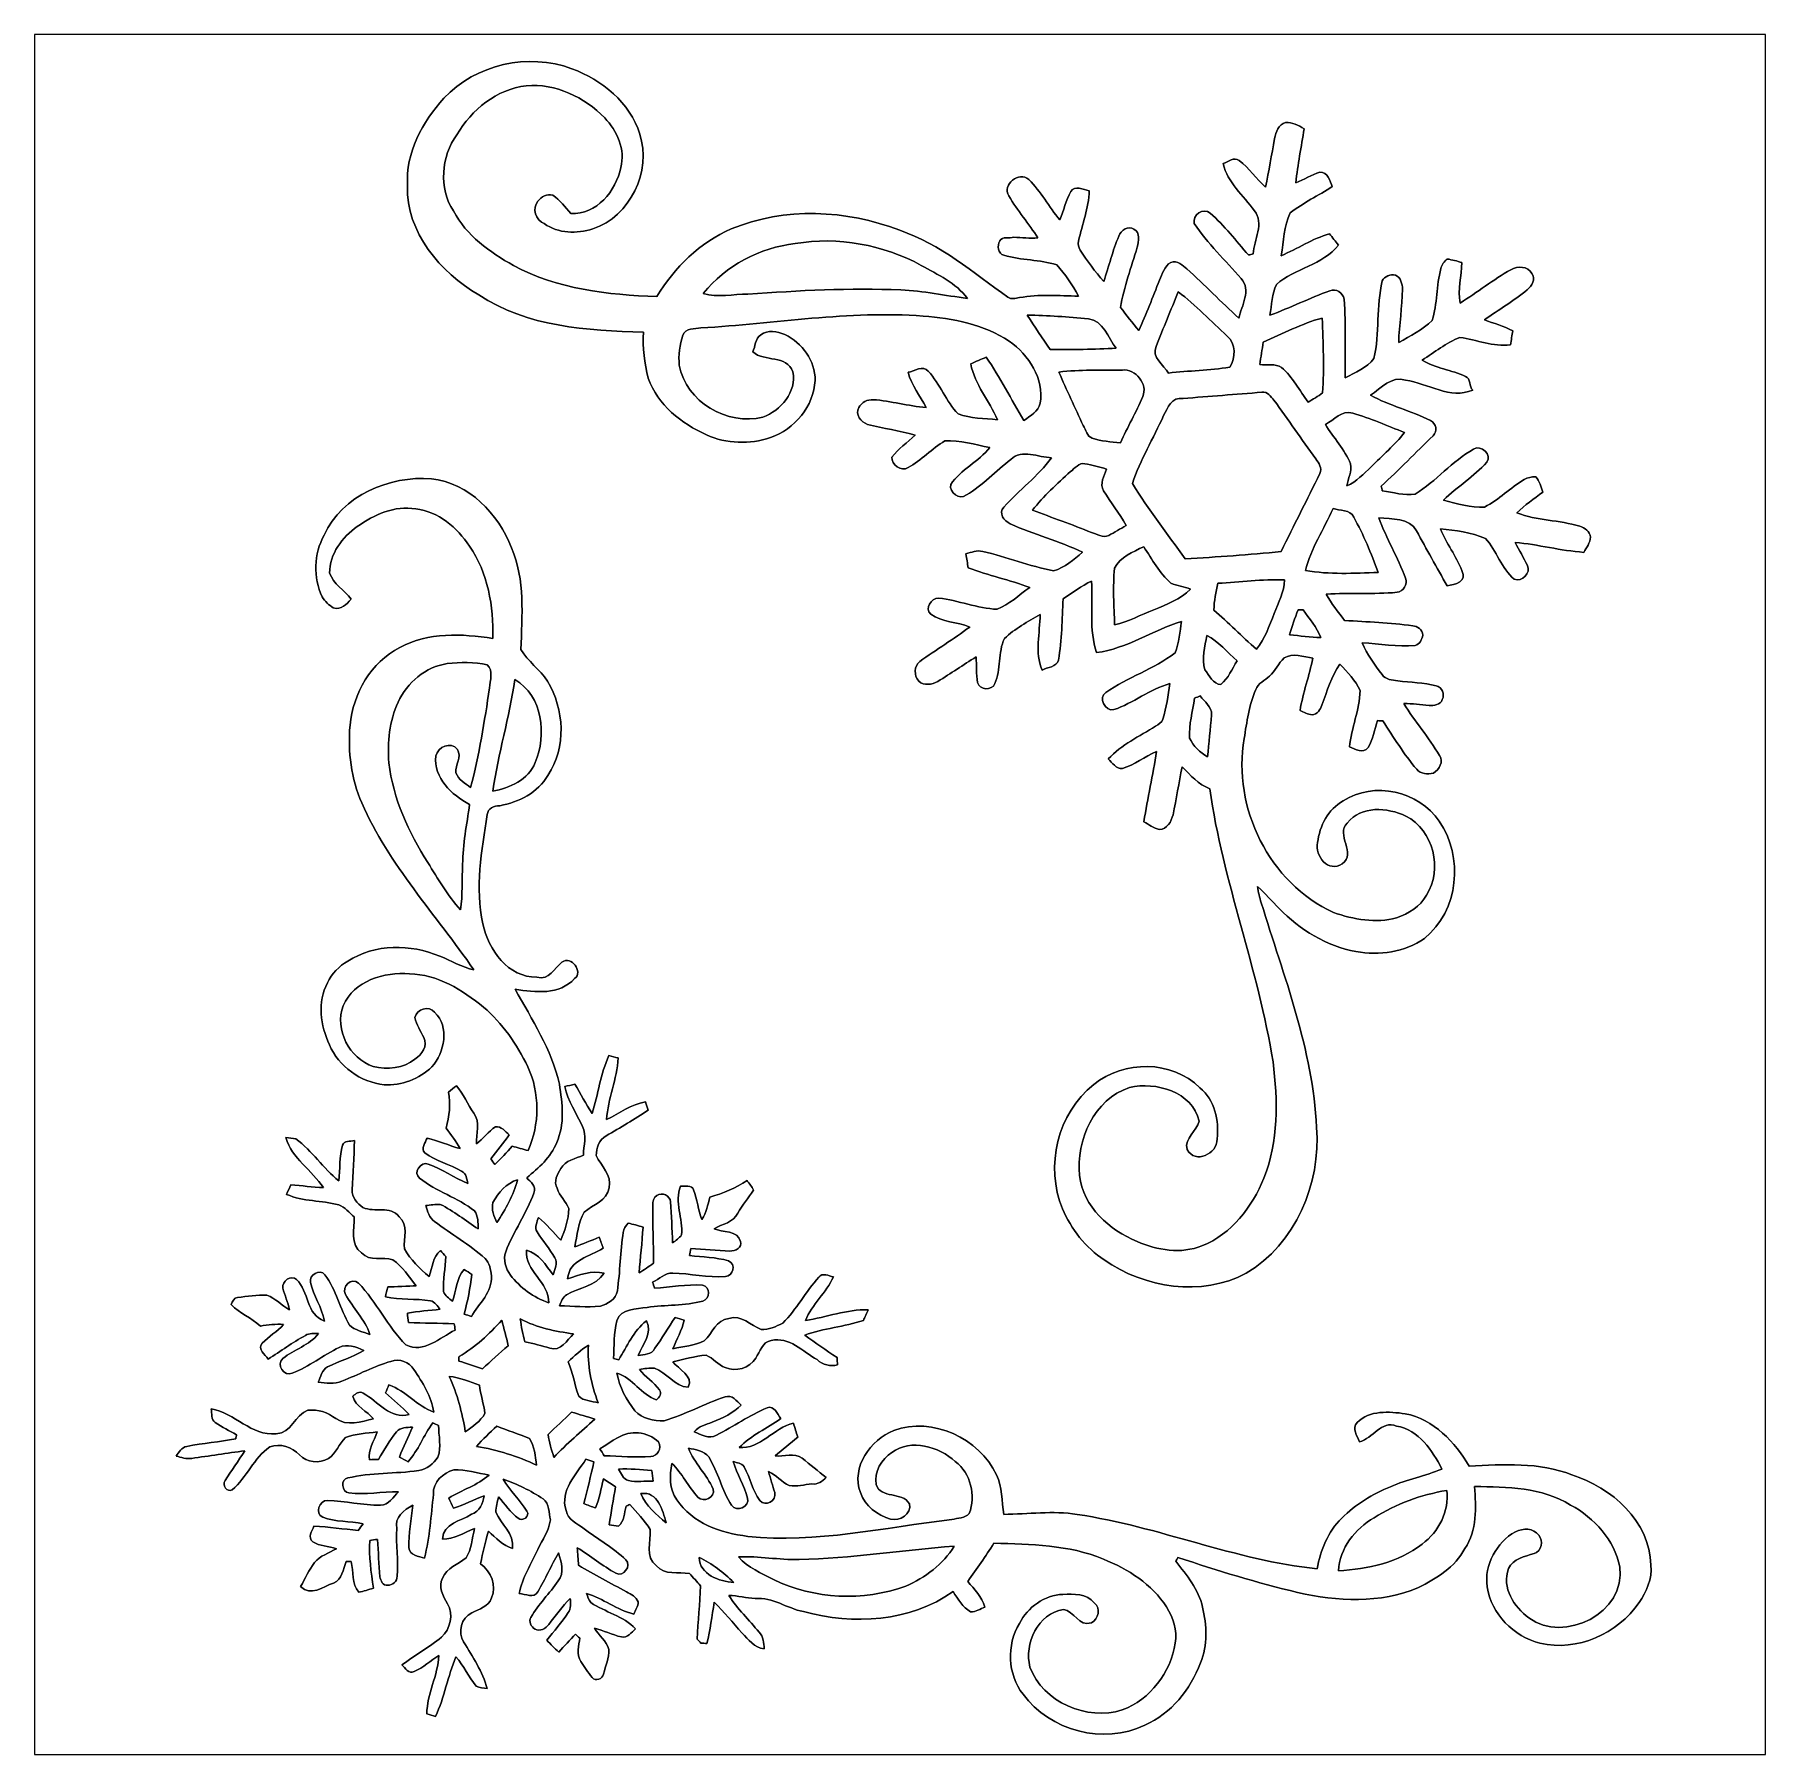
# Model space of a CAD drawing. Header units: centimetres. Extents: x -16.8 to 16.8, y -16.7 to 16.7.
import ezdxf

# ---------------------------------------------------------------- set-up
doc = ezdxf.new("R2010")
doc.units = ezdxf.units.CM
doc.header["$MEASUREMENT"] = 0
doc.layers.add('Layer 1', color=7, linetype='Continuous')

msp = doc.modelspace()

# ---------------------------------------------------------------- linework, layer by layer
at = {"layer": 'Layer 1', "color": 7}
for points, knots in [([(-16.77458, 16.66875), (-16.77458, 16.66875), (16.77458, 16.66875), (16.77458, 16.66875), (16.77458, 16.66875), (16.77458, 16.66875), (16.77458, -16.66875), (16.77458, -16.66875), (16.77458, -16.66875), (16.77458, -16.66875), (-16.77458, -16.66875), (-16.77458, -16.66875), (-16.77458, -16.66875), (-16.77458, -16.66875), (-16.77458, 16.66875), (-16.77458, 16.66875), (-16.77458, 16.66875), (-16.77458, 16.66875), (-16.77458, 16.66875), (-16.77458, 16.66875)], [0, 0, 0, 0, 0.16666667, 0.16666667, 0.16666667, 0.16666667, 0.33333333, 0.33333333, 0.33333333, 0.33333333, 0.5, 0.5, 0.5, 0.5, 0.66666667, 0.66666667, 0.66666667, 0.66666667, 1, 1, 1, 1]), ([(-8.84026, 15.43756), (-9.25371, 14.97224), (-9.58638, 14.38346), (-9.54652, 13.74069), (-9.54652, 13.74069), (-9.57227, 12.82876), (-8.91223, 12.06394), (-8.16645, 11.62473), (-8.16645, 11.62473), (-7.22877, 11.00314), (-6.0646, 10.92835), (-4.97346, 10.90295), (-4.97346, 10.90295), (-4.99145, 10.60132), (-4.95688, 10.29794), (-4.87856, 10.00654), (-4.87856, 10.00654), (-4.69794, 9.48796), (-4.23651, 9.13059), (-3.75214, 8.91152), (-3.75214, 8.91152), (-3.36515, 8.73372), (-2.91253, 8.72208), (-2.51037, 8.8579), (-2.51037, 8.8579), (-2.04223, 9.01912), (-1.67217, 9.46397), (-1.64571, 9.96597), (-1.64571, 9.96597), (-1.63583, 10.34803), (-1.90041, 10.68917), (-2.23132, 10.85603), (-2.23132, 10.85603), (-2.37631, 10.91777), (-2.56293, 10.95375), (-2.69699, 10.84721), (-2.69699, 10.84721), (-2.8127, 10.78159), (-2.79859, 10.61791), (-2.85538, 10.51842), (-2.85538, 10.51842), (-2.62043, 10.31487), (-2.20204, 10.47327), (-2.07469, 10.13142), (-2.07469, 10.13142), (-2.00201, 9.74302), (-2.30787, 9.3793), (-2.65924, 9.25512), (-2.65924, 9.25512), (-3.34469, 9.07909), (-4.15149, 9.55252), (-4.27743, 10.25842), (-4.27743, 10.25842), (-4.2993, 10.45457), (-4.2672, 10.65671), (-4.20934, 10.84404), (-4.20934, 10.84404), (-4.16172, 10.98832), (-3.97828, 10.95939), (-3.85868, 10.98233), (-3.85868, 10.98233), (-2.42394, 11.06593), (-0.99342, 11.32064), (0.44767, 11.2141), (0.44767, 11.2141), (1.02694, 11.1693), (1.62842, 11.05323), (2.11843, 10.72409), (2.11843, 10.72409), (2.50014, 10.46162), (2.79435, 9.99843), (2.71956, 9.52182), (2.71956, 9.52182), (2.68005, 9.36378), (2.5273, 9.277), (2.40171, 9.19127), (2.40171, 9.19127), (2.15441, 9.59626), (1.94275, 10.02242), (1.67217, 10.41329), (1.67217, 10.41329), (1.56916, 10.37519), (1.46861, 10.3318), (1.36984, 10.28453), (1.36984, 10.28453), (1.45168, 9.88519), (1.72896, 9.57016), (1.88948, 9.20362), (1.88948, 9.20362), (1.63477, 9.2262), (1.36984, 9.22867), (1.12748, 9.3158), (1.12748, 9.3158), (0.895, 9.55992), (0.77399, 9.8933), (0.54786, 10.14448), (0.54786, 10.14448), (0.44556, 10.26689), (0.28222, 10.14448), (0.15769, 10.12225), (0.15769, 10.12225), (0.22331, 9.87072), (0.38947, 9.66823), (0.50412, 9.43963), (0.50412, 9.43963), (0.15946, 9.4682), (-0.17498, 9.56769), (-0.51964, 9.59167), (-0.51964, 9.59167), (-0.63253, 9.59838), (-0.74683, 9.54193), (-0.79728, 9.43857), (-0.79728, 9.43857), (-0.87806, 9.30875), (-0.75142, 9.15529), (-0.62794, 9.11366), (-0.62794, 9.11366), (-0.32456, 9.03076), (-0.01023, 8.99583), (0.29104, 8.90305), (0.29104, 8.90305), (0.14605, 8.75771), (-0.0381, 8.64764), (-0.15558, 8.47796), (-0.15558, 8.47796), (-0.17568, 8.33191), (0.02681, 8.18656), (0.15663, 8.2744), (0.15663, 8.2744), (0.41451, 8.41798), (0.61666, 8.64376), (0.87136, 8.79193), (0.87136, 8.79193), (1.16452, 8.81486), (1.45344, 8.71291), (1.74131, 8.6681), (1.74131, 8.6681), (1.52682, 8.38694), (1.17757, 8.24159), (0.98213, 7.94491), (0.98213, 7.94491), (0.95321, 7.80027), (1.15358, 7.63341), (1.28587, 7.74559), (1.28587, 7.74559), (1.60443, 7.93362), (1.85808, 8.20984), (2.15018, 8.43386), (2.15018, 8.43386), (2.36114, 8.64517), (2.68358, 8.4709), (2.93758, 8.46737), (2.93758, 8.46737), (2.67441, 8.10577), (2.30893, 7.84049), (2.01366, 7.50958), (2.01366, 7.50958), (1.89759, 7.39634), (2.01965, 7.23547), (2.13748, 7.18467), (2.13748, 7.18467), (2.59609, 6.97865), (3.08786, 6.85482), (3.54013, 6.63293), (3.54013, 6.63293), (3.36973, 6.49323), (3.19299, 6.33589), (2.9778, 6.27662), (2.9778, 6.27662), (2.51107, 6.36094), (2.06728, 6.54897), (1.60338, 6.65021), (1.60338, 6.65021), (1.4919, 6.67844), (1.38218, 6.63469), (1.27776, 6.60188), (1.27776, 6.60188), (1.29222, 6.51157), (1.30739, 6.42126), (1.32327, 6.3306), (1.32327, 6.3306), (1.71485, 6.18631), (2.12372, 6.096), (2.51601, 5.95277), (2.51601, 5.95277), (2.30858, 5.80813), (2.11914, 5.62222), (1.88207, 5.52944), (1.88207, 5.52944), (1.49754, 5.54355), (1.13206, 5.70406), (0.7493, 5.74604), (0.7493, 5.74604), (0.6036, 5.74428), (0.46849, 5.54567), (0.59902, 5.43243), (0.59902, 5.43243), (0.81739, 5.27544), (1.10702, 5.28814), (1.35043, 5.18513), (1.35043, 5.18513), (1.03823, 4.94841), (0.70097, 4.74698), (0.38417, 4.51732), (0.38417, 4.51732), (0.26741, 4.43018), (0.26882, 4.24109), (0.3623, 4.13702), (0.3623, 4.13702), (0.46179, 4.03931), (0.6223, 4.06929), (0.73484, 4.13173), (0.73484, 4.13173), (0.98496, 4.28413), (1.22555, 4.45276), (1.47602, 4.60481), (1.47602, 4.60481), (1.48555, 4.44006), (1.47144, 4.27249), (1.50283, 4.10951), (1.50283, 4.10951), (1.53987, 3.9624), (1.78118, 3.94511), (1.83903, 4.08728), (1.83903, 4.08728), (1.96109, 4.3628), (1.899, 4.69018), (2.02283, 4.96253), (2.02283, 4.96253), (2.22779, 5.1502), (2.47509, 5.29061), (2.71674, 5.42749), (2.71674, 5.42749), (2.71427, 5.06801), (2.60526, 4.69653), (2.75731, 4.35116), (2.75731, 4.35116), (2.85044, 4.40619), (3.04165, 4.40408), (3.06952, 4.54413), (3.06952, 4.54413), (3.14607, 4.9336), (3.13408, 5.33471), (3.16336, 5.72911), (3.16336, 5.72911), (3.34257, 5.85117), (3.51684, 5.98311), (3.7144, 6.07483), (3.7144, 6.07483), (3.73944, 5.61587), (3.66148, 5.13397), (3.81035, 4.69053), (3.81035, 4.69053), (4.4002, 4.76215), (4.89691, 5.12516), (5.45818, 5.29414), (5.45818, 5.29414), (5.42043, 5.09164), (5.41408, 4.87645), (5.33224, 4.68524), (5.33224, 4.68524), (4.92407, 4.3628), (4.41078, 4.21534), (3.98956, 3.91336), (3.98956, 3.91336), (3.83293, 3.82235), (3.97969, 3.54577), (4.14232, 3.58316), (4.14232, 3.58316), (4.52473, 3.70558), (4.83905, 3.98568), (5.22993, 4.08728), (5.22993, 4.08728), (5.1943, 3.85763), (5.16502, 3.62444), (5.09729, 3.40113), (5.09729, 3.40113), (5.07788, 3.33269), (5.00839, 3.30059), (4.95512, 3.26249), (4.95512, 3.26249), (4.63973, 3.0667), (4.29331, 2.90442), (4.03719, 2.62714), (4.03719, 2.62714), (4.11551, 2.55305), (4.19065, 2.43628), (4.3113, 2.43981), (4.3113, 2.43981), (4.54695, 2.51531), (4.74662, 2.673), (4.97205, 2.77389), (4.97205, 2.77389), (4.90326, 2.31704), (4.79989, 1.8669), (4.72757, 1.41076), (4.72757, 1.41076), (4.826, 1.36208), (4.91384, 1.27952), (5.02497, 1.26048), (5.02497, 1.26048), (5.17772, 1.26294), (5.26203, 1.41464), (5.29237, 1.54623), (5.29237, 1.54623), (5.35764, 1.8542), (5.40279, 2.16606), (5.47158, 2.47297), (5.47158, 2.47297), (5.63174, 2.31175), (5.78697, 2.13466), (6.00463, 2.04929), (6.00463, 2.04929), (6.25863, 0.24977), (6.94902, -1.45274), (7.23053, -3.24661), (7.23053, -3.24661), (7.32649, -3.99662), (7.33707, -4.78649), (7.0552, -5.49981), (7.0552, -5.49981), (6.82343, -6.05684), (6.42832, -6.58142), (5.85364, -6.81037), (5.85364, -6.81037), (5.4483, -6.97512), (4.98687, -6.89645), (4.59669, -6.72677), (4.59669, -6.72677), (4.05589, -6.5024), (3.55529, -6.05755), (3.47839, -5.44759), (3.47839, -5.44759), (3.41842, -4.76779), (3.75638, -3.96699), (4.44853, -3.74086), (4.44853, -3.74086), (4.95688, -3.62303), (5.66773, -3.82341), (5.79896, -4.39103), (5.79896, -4.39103), (5.75627, -4.59281), (5.50721, -4.71311), (5.56472, -4.94312), (5.56472, -4.94312), (5.721, -5.23311), (6.1535, -5.0292), (6.14786, -4.73957), (6.14786, -4.73957), (6.18949, -4.38503), (6.10306, -3.98039), (5.81307, -3.74685), (5.81307, -3.74685), (5.27332, -3.20393), (4.33564, -3.21275), (3.75603, -3.68512), (3.75603, -3.68512), (3.04976, -4.23721), (2.80917, -5.26944), (3.14784, -6.09141), (3.14784, -6.09141), (3.32105, -6.48688), (3.59586, -6.84495), (3.95852, -7.08378), (3.95852, -7.08378), (4.74169, -7.63058), (5.84659, -7.80415), (6.70807, -7.34201), (6.70807, -7.34201), (7.67115, -6.7818), (8.15657, -5.59823), (8.07649, -4.51379), (8.07649, -4.51379), (7.99994, -3.00673), (7.44185, -1.58679), (7.00123, -0.16016), (7.00123, -0.16016), (6.96771, -0.0575), (6.94619, 0.04692), (6.93032, 0.15275), (6.93032, 0.15275), (7.08307, 0.0254), (7.2069, -0.13229), (7.34871, -0.27164), (7.34871, -0.27164), (7.75335, -0.68121), (8.26558, -1.00224), (8.83814, -1.10631), (8.83814, -1.10631), (9.28899, -1.18463), (9.78747, -1.12501), (10.16494, -0.85125), (10.16494, -0.85125), (10.83028, -0.31821), (10.93399, 0.73484), (10.44928, 1.41958), (10.44928, 1.41958), (10.05981, 2.00731), (9.18386, 2.20345), (8.59155, 1.81363), (8.59155, 1.81363), (8.29663, 1.657), (8.13329, 1.32503), (8.09449, 1.00506), (8.09449, 1.00506), (8.02746, 0.75106), (8.31321, 0.41134), (8.5725, 0.59761), (8.5725, 0.59761), (8.85225, 0.79022), (8.44197, 1.16381), (8.66916, 1.38571), (8.66916, 1.38571), (8.94433, 1.73002), (9.44527, 1.68663), (9.80757, 1.52118), (9.80757, 1.52118), (10.3445, 1.24389), (10.52019, 0.49107), (10.20621, -0.01376), (10.20621, -0.01376), (10.08839, -0.23777), (9.85449, -0.3683), (9.62484, -0.45226), (9.62484, -0.45226), (9.22161, -0.56233), (8.7884, -0.48507), (8.40246, -0.34678), (8.40246, -0.34678), (7.16104, 0.21661), (6.43572, 1.69051), (6.67279, 3.02189), (6.67279, 3.02189), (6.72112, 3.34257), (6.76663, 3.67101), (6.89434, 3.97122), (6.89434, 3.97122), (6.93984, 4.09787), (7.07002, 4.15043), (7.16386, 4.23369), (7.16386, 4.23369), (7.27392, 4.33705), (7.33778, 4.47993), (7.44467, 4.58611), (7.44467, 4.58611), (7.61577, 4.68842), (7.82108, 4.61081), (8.00417, 4.58294), (8.00417, 4.58294), (7.93362, 4.24109), (7.81121, 3.91195), (7.75511, 3.56658), (7.75511, 3.56658), (7.83061, 3.53413), (7.90469, 3.49109), (7.9883, 3.48121), (7.9883, 3.48121), (8.08955, 3.49003), (8.14776, 3.58634), (8.17809, 3.67312), (8.17809, 3.67312), (8.27687, 3.9437), (8.36295, 4.2224), (8.52523, 4.4637), (8.52523, 4.4637), (8.67516, 4.3113), (8.82897, 4.14902), (8.91681, 3.95182), (8.91681, 3.95182), (8.9094, 3.57893), (8.75065, 3.22933), (8.71114, 2.85997), (8.71114, 2.85997), (8.82368, 2.81587), (8.97819, 2.72309), (9.07415, 2.84833), (9.07415, 2.84833), (9.17575, 3.0039), (9.19092, 3.19899), (9.25689, 3.37044), (9.25689, 3.37044), (9.28335, 3.36903), (9.33591, 3.36656), (9.36237, 3.36515), (9.36237, 3.36515), (9.5698, 3.04694), (9.7663, 2.71815), (10.01536, 2.42923), (10.01536, 2.42923), (10.09332, 2.3368), (10.22703, 2.32445), (10.33956, 2.35514), (10.33956, 2.35514), (10.44751, 2.42217), (10.54876, 2.57457), (10.45492, 2.69558), (10.45492, 2.69558), (10.25384, 3.04906), (9.97091, 3.34857), (9.76877, 3.70134), (9.76877, 3.70134), (9.93211, 3.70522), (10.09262, 3.67771), (10.2549, 3.66466), (10.2549, 3.66466), (10.34944, 3.65936), (10.47327, 3.67665), (10.51137, 3.77825), (10.51137, 3.77825), (10.56322, 3.87809), (10.50819, 4.01955), (10.39495, 4.0446), (10.39495, 4.0446), (10.15259, 4.11268), (9.89612, 4.10386), (9.64882, 4.14443), (9.64882, 4.14443), (9.54229, 4.15608), (9.4107, 4.16384), (9.34332, 4.26156), (9.34332, 4.26156), (9.2008, 4.45805), (9.05404, 4.65526), (8.95597, 4.87856), (8.95597, 4.87856), (9.29957, 4.85669), (9.64283, 4.79813), (9.9882, 4.82988), (9.9882, 4.82988), (10.07604, 4.85246), (10.11872, 4.9463), (10.1346, 5.02779), (10.1346, 5.02779), (10.12402, 5.12763), (10.03547, 5.20241), (9.93775, 5.21088), (9.93775, 5.21088), (9.49995, 5.26344), (9.05898, 5.28708), (8.61907, 5.31283), (8.61907, 5.31283), (8.49312, 5.47758), (8.36224, 5.63986), (8.26347, 5.8226), (8.26347, 5.8226), (8.71996, 5.84835), (9.17857, 5.81731), (9.63471, 5.85752), (9.63471, 5.85752), (9.75536, 5.87551), (9.84991, 6.0138), (9.79981, 6.13128), (9.79981, 6.13128), (9.65376, 6.5338), (9.42411, 6.90104), (9.27947, 7.30462), (9.27947, 7.30462), (9.53064, 7.26863), (9.8739, 7.30991), (10.01289, 7.05097), (10.01289, 7.05097), (10.20621, 6.69219), (10.40236, 6.33483), (10.60803, 5.98311), (10.60803, 5.98311), (10.75302, 6.00463), (11.01161, 6.06531), (10.89025, 6.27874), (10.89025, 6.27874), (10.78336, 6.56237), (10.58721, 6.80402), (10.47538, 7.08625), (10.47538, 7.08625), (10.77172, 7.06649), (11.07334, 7.01922), (11.34639, 6.89998), (11.34639, 6.89998), (11.57005, 6.66609), (11.65049, 6.32072), (11.90766, 6.11364), (11.90766, 6.11364), (12.05865, 6.05014), (12.23398, 6.23605), (12.16131, 6.37575), (12.16131, 6.37575), (12.08969, 6.52992), (11.99903, 6.67385), (11.92495, 6.82625), (11.92495, 6.82625), (12.37121, 6.78427), (12.80689, 6.66538), (13.25457, 6.63257), (13.25457, 6.63257), (13.30572, 6.72641), (13.38051, 6.81743), (13.38368, 6.92856), (13.38368, 6.92856), (13.37134, 7.03686), (13.27185, 7.10777), (13.1759, 7.13811), (13.1759, 7.13811), (12.77832, 7.26017), (12.34793, 7.24853), (11.95776, 7.39704), (11.95776, 7.39704), (12.11262, 7.54697), (12.2876, 7.67362), (12.46082, 7.80133), (12.46082, 7.80133), (12.42095, 7.90293), (12.40014, 8.01582), (12.32323, 8.09731), (12.32323, 8.09731), (12.24139, 8.10048), (12.16625, 8.0832), (12.09746, 8.0451), (12.09746, 8.0451), (11.83287, 7.88), (11.60886, 7.65739), (11.33263, 7.50993), (11.33263, 7.50993), (11.06205, 7.50394), (10.795, 7.56814), (10.53712, 7.64434), (10.53712, 7.64434), (10.80135, 7.90681), (11.12908, 8.09978), (11.37391, 8.382), (11.37391, 8.382), (11.48856, 8.51888), (11.26208, 8.73054), (11.11991, 8.63529), (11.11991, 8.63529), (10.70328, 8.39964), (10.39248, 8.01335), (9.98714, 7.76041), (9.98714, 7.76041), (9.77547, 7.72195), (9.55816, 7.80309), (9.34826, 7.82496), (9.34826, 7.82496), (9.34297, 7.84789), (9.33309, 7.89376), (9.3278, 7.91669), (9.3278, 7.91669), (9.67387, 8.23066), (9.99807, 8.56791), (10.33286, 8.89388), (10.33286, 8.89388), (10.42705, 8.97608), (10.39319, 9.13659), (10.28418, 9.18739), (10.28418, 9.18739), (9.90706, 9.37542), (9.49219, 9.47561), (9.12072, 9.67634), (9.12072, 9.67634), (9.32074, 9.81851), (9.52923, 10.05699), (9.79946, 9.97091), (9.79946, 9.97091), (10.23267, 9.906), (10.66482, 9.59309), (11.10227, 9.77688), (11.10227, 9.77688), (11.02819, 9.83862), (11.06876, 10.00266), (10.96363, 10.04288), (10.96363, 10.04288), (10.69093, 10.16952), (10.37872, 10.19986), (10.12119, 10.35932), (10.12119, 10.35932), (10.36073, 10.51137), (10.58616, 10.69305), (10.85215, 10.79818), (10.85215, 10.79818), (11.18059, 10.75619), (11.49667, 10.60909), (11.83464, 10.65636), (11.83464, 10.65636), (11.84839, 10.74738), (11.86286, 10.83804), (11.87732, 10.9287), (11.87732, 10.9287), (11.70129, 11.01725), (11.51079, 11.06981), (11.3284, 11.14249), (11.3284, 11.14249), (11.60568, 11.3351), (11.8999, 11.50655), (12.15919, 11.72457), (12.15919, 11.72457), (12.24245, 11.79583), (12.33452, 11.932), (12.2488, 12.03607), (12.2488, 12.03607), (12.17189, 12.18353), (11.97081, 12.18706), (11.83922, 12.11227), (11.83922, 12.11227), (11.49985, 11.91578), (11.18905, 11.67518), (10.85815, 11.46598), (10.85815, 11.46598), (10.80982, 11.72598), (10.88496, 11.98915), (10.89096, 12.2495), (10.89096, 12.2495), (10.79923, 12.27878), (10.70222, 12.30383), (10.60873, 12.319), (10.60873, 12.319), (10.54594, 12.27384), (10.50219, 12.20611), (10.48209, 12.13203), (10.48209, 12.13203), (10.39812, 11.80253), (10.41506, 11.45152), (10.31557, 11.12767), (10.31557, 11.12767), (10.12754, 10.95022), (9.89436, 10.82428), (9.66717, 10.70292), (9.66717, 10.70292), (9.67528, 11.04794), (9.7349, 11.38943), (9.74196, 11.7348), (9.74196, 11.7348), (9.73561, 11.83534), (9.71021, 11.96481), (9.60261, 12.00291), (9.60261, 12.00291), (9.50666, 12.03431), (9.39341, 11.98139), (9.34755, 11.8939), (9.34755, 11.8939), (9.22796, 11.40142), (9.29957, 10.88178), (9.18739, 10.38931), (9.18739, 10.38931), (9.05087, 10.20904), (8.82403, 10.12437), (8.63036, 10.01642), (8.63036, 10.01642), (8.61871, 10.52407), (8.64905, 11.03313), (8.60672, 11.53971), (8.60672, 11.53971), (8.58802, 11.66036), (8.45044, 11.75491), (8.33296, 11.70411), (8.33296, 11.70411), (7.94032, 11.55912), (7.5632, 11.37426), (7.17021, 11.22892), (7.17021, 11.22892), (7.2076, 11.42682), (7.20584, 11.64343), (7.29615, 11.82617), (7.29615, 11.82617), (7.65351, 12.13802), (8.19856, 12.20364), (8.49771, 12.59029), (8.49771, 12.59029), (8.4395, 12.66225), (8.38235, 12.73492), (8.32556, 12.8083), (8.32556, 12.8083), (7.99394, 12.7127), (7.70467, 12.51656), (7.38822, 12.38356), (7.38822, 12.38356), (7.44114, 12.65837), (7.43585, 12.96176), (7.56461, 13.2147), (7.56461, 13.2147), (7.81897, 13.40873), (8.10966, 13.54984), (8.37953, 13.72129), (8.37953, 13.72129), (8.34284, 13.82783), (8.28851, 14.01092), (8.14105, 14.00069), (8.14105, 14.00069), (7.97701, 13.95166), (7.83026, 13.86029), (7.67221, 13.79679), (7.67221, 13.79679), (7.70819, 14.14886), (7.78228, 14.49529), (7.83167, 14.84524), (7.83167, 14.84524), (7.72089, 14.90592), (7.60695, 14.97577), (7.47324, 14.96448), (7.47324, 14.96448), (7.33742, 14.92497), (7.28486, 14.77821), (7.25981, 14.65333), (7.25981, 14.65333), (7.20407, 14.3383), (7.15116, 14.02292), (7.08484, 13.71), (7.08484, 13.71), (6.90598, 13.87475), (6.7691, 14.08218), (6.57472, 14.23), (6.57472, 14.23), (6.47629, 14.30479), (6.36305, 14.19966), (6.26674, 14.16967), (6.26674, 14.16967), (6.34294, 13.79643), (6.6608, 13.55196), (6.86858, 13.2528), (6.86858, 13.2528), (7.07108, 13.01362), (6.85482, 12.68659), (6.84565, 12.41778), (6.84565, 12.41778), (6.82378, 12.41249), (6.78004, 12.4019), (6.75816, 12.39661), (6.75816, 12.39661), (6.51087, 12.66825), (6.2925, 12.96952), (6.01169, 13.20835), (6.01169, 13.20835), (5.88186, 13.32089), (5.66526, 13.16919), (5.70371, 13.00939), (5.70371, 13.00939), (5.96053, 12.61569), (6.30978, 12.29536), (6.61388, 11.93976), (6.61388, 11.93976), (6.81567, 11.71928), (6.62234, 11.41448), (6.56625, 11.17494), (6.56625, 11.17494), (6.22406, 11.48327), (5.90621, 11.81806), (5.56295, 12.12532), (5.56295, 12.12532), (5.47405, 12.19694), (5.38268, 12.29854), (5.24969, 12.25268), (5.24969, 12.25268), (5.12339, 12.18106), (5.08282, 12.02902), (5.02814, 11.90554), (5.02814, 11.90554), (4.90044, 11.57852), (4.77626, 11.24973), (4.62668, 10.93188), (4.62668, 10.93188), (4.50532, 11.07899), (4.39032, 11.23174), (4.27249, 11.38132), (4.27249, 11.38132), (4.34234, 11.7796), (4.48592, 12.15919), (4.59811, 12.54619), (4.59811, 12.54619), (4.62245, 12.66507), (4.66549, 12.82876), (4.53566, 12.89826), (4.53566, 12.89826), (4.42207, 12.97622), (4.28554, 12.87321), (4.2418, 12.76456), (4.2418, 12.76456), (4.12115, 12.48022), (4.04848, 12.17824), (3.95076, 11.88544), (3.95076, 11.88544), (3.7786, 12.0717), (3.63149, 12.28055), (3.49321, 12.49257), (3.49321, 12.49257), (3.45757, 12.54372), (3.44311, 12.60687), (3.4604, 12.66719), (3.4604, 12.66719), (3.53025, 12.99175), (3.66183, 13.30678), (3.66748, 13.64227), (3.66748, 13.64227), (3.55318, 13.65814), (3.38667, 13.76116), (3.31152, 13.62498), (3.31152, 13.62498), (3.20887, 13.456), (3.17818, 13.25527), (3.09527, 13.07712), (3.09527, 13.07712), (2.88466, 13.32759), (2.73509, 13.63204), (2.49802, 13.85817), (2.49802, 13.85817), (2.31105, 14.03279), (1.96956, 13.75974), (2.11243, 13.54243), (2.11243, 13.54243), (2.27542, 13.25598), (2.49626, 13.00551), (2.673, 12.72716), (2.673, 12.72716), (2.51707, 12.7067), (2.36114, 12.74233), (2.20521, 12.73951), (2.20521, 12.73951), (2.13113, 12.71376), (1.98085, 12.76773), (1.93428, 12.66966), (1.93428, 12.66966), (1.87925, 12.57688), (1.8983, 12.42272), (2.01577, 12.39026), (2.01577, 12.39026), (2.34879, 12.29325), (2.70651, 12.30912), (3.03706, 12.20646), (3.03706, 12.20646), (3.20746, 12.02796), (3.33939, 11.81347), (3.46287, 11.59969), (3.46287, 11.59969), (3.07975, 11.60604), (2.6924, 11.63955), (2.31316, 11.5697), (2.31316, 11.5697), (2.23943, 11.56017), (2.15583, 11.52842), (2.09056, 11.57958), (2.09056, 11.57958), (1.41993, 12.05054), (0.78281, 12.61039), (-0.00635, 12.87533), (-0.00635, 12.87533), (-1.04105, 13.27538), (-2.23591, 13.32936), (-3.27096, 12.90249), (-3.27096, 12.90249), (-3.88267, 12.64038), (-4.37056, 12.15319), (-4.71241, 11.58946), (-4.71241, 11.58946), (-5.66208, 11.62756), (-6.64316, 11.73021), (-7.49265, 12.19271), (-7.49265, 12.19271), (-7.94914, 12.4527), (-8.40669, 12.77197), (-8.65505, 13.25069), (-8.65505, 13.25069), (-8.94856, 13.69236), (-8.88965, 14.30479), (-8.59049, 14.72882), (-8.59049, 14.72882), (-8.30157, 15.21213), (-7.82038, 15.61183), (-7.24641, 15.67639), (-7.24641, 15.67639), (-6.67456, 15.72789), (-6.11576, 15.45766), (-5.72382, 15.05514), (-5.72382, 15.05514), (-5.49028, 14.80361), (-5.31601, 14.4399), (-5.41302, 14.09241), (-5.41302, 14.09241), (-5.50122, 13.63662), (-5.88328, 13.17519), (-6.38246, 13.19812), (-6.38246, 13.19812), (-6.48758, 13.32618), (-6.59059, 13.46376), (-6.73206, 13.55337), (-6.73206, 13.55337), (-6.8393, 13.58829), (-6.95501, 13.52374), (-7.01816, 13.43766), (-7.01816, 13.43766), (-7.14163, 13.30466), (-7.05661, 13.06583), (-6.89434, 13.00445), (-6.89434, 13.00445), (-6.62552, 12.80901), (-6.26216, 12.8076), (-5.95524, 12.90461), (-5.95524, 12.90461), (-5.23028, 13.14132), (-4.80942, 14.02221), (-5.04543, 14.74117), (-5.04543, 14.74117), (-5.23275, 15.35254), (-5.77885, 15.79351), (-6.36199, 16.00764), (-6.36199, 16.00764), (-7.20796, 16.32409), (-8.21972, 16.09231), (-8.84026, 15.43756), (-8.84026, 15.43756), (-8.84026, 15.43756), (-8.84026, 15.43756), (-8.84026, 15.43756)], [0, 0, 0, 0, 0.00395257, 0.00395257, 0.00395257, 0.00395257, 0.00790514, 0.00790514, 0.00790514, 0.00790514, 0.01185771, 0.01185771, 0.01185771, 0.01185771, 0.01581028, 0.01581028, 0.01581028, 0.01581028, 0.01976285, 0.01976285, 0.01976285, 0.01976285, 0.02371542, 0.02371542, 0.02371542, 0.02371542, 0.02766798, 0.02766798, 0.02766798, 0.02766798, 0.03162055, 0.03162055, 0.03162055, 0.03162055, 0.03557312, 0.03557312, 0.03557312, 0.03557312, 0.03952569, 0.03952569, 0.03952569, 0.03952569, 0.04347826, 0.04347826, 0.04347826, 0.04347826, 0.04743083, 0.04743083, 0.04743083, 0.04743083, 0.0513834, 0.0513834, 0.0513834, 0.0513834, 0.05533597, 0.05533597, 0.05533597, 0.05533597, 0.05928854, 0.05928854, 0.05928854, 0.05928854, 0.06324111, 0.06324111, 0.06324111, 0.06324111, 0.06719368, 0.06719368, 0.06719368, 0.06719368, 0.07114625, 0.07114625, 0.07114625, 0.07114625, 0.07509881, 0.07509881, 0.07509881, 0.07509881, 0.07905138, 0.07905138, 0.07905138, 0.07905138, 0.08300395, 0.08300395, 0.08300395, 0.08300395, 0.08695652, 0.08695652, 0.08695652, 0.08695652, 0.09090909, 0.09090909, 0.09090909, 0.09090909, 0.09486166, 0.09486166, 0.09486166, 0.09486166, 0.09881423, 0.09881423, 0.09881423, 0.09881423, 0.1027668, 0.1027668, 0.1027668, 0.1027668, 0.10671937, 0.10671937, 0.10671937, 0.10671937, 0.11067194, 0.11067194, 0.11067194, 0.11067194, 0.11462451, 0.11462451, 0.11462451, 0.11462451, 0.11857708, 0.11857708, 0.11857708, 0.11857708, 0.12252964, 0.12252964, 0.12252964, 0.12252964, 0.12648221, 0.12648221, 0.12648221, 0.12648221, 0.13043478, 0.13043478, 0.13043478, 0.13043478, 0.13438735, 0.13438735, 0.13438735, 0.13438735, 0.13833992, 0.13833992, 0.13833992, 0.13833992, 0.14229249, 0.14229249, 0.14229249, 0.14229249, 0.14624506, 0.14624506, 0.14624506, 0.14624506, 0.15019763, 0.15019763, 0.15019763, 0.15019763, 0.1541502, 0.1541502, 0.1541502, 0.1541502, 0.15810277, 0.15810277, 0.15810277, 0.15810277, 0.16205534, 0.16205534, 0.16205534, 0.16205534, 0.16600791, 0.16600791, 0.16600791, 0.16600791, 0.16996047, 0.16996047, 0.16996047, 0.16996047, 0.17391304, 0.17391304, 0.17391304, 0.17391304, 0.17786561, 0.17786561, 0.17786561, 0.17786561, 0.18181818, 0.18181818, 0.18181818, 0.18181818, 0.18577075, 0.18577075, 0.18577075, 0.18577075, 0.18972332, 0.18972332, 0.18972332, 0.18972332, 0.19367589, 0.19367589, 0.19367589, 0.19367589, 0.19762846, 0.19762846, 0.19762846, 0.19762846, 0.20158103, 0.20158103, 0.20158103, 0.20158103, 0.2055336, 0.2055336, 0.2055336, 0.2055336, 0.20948617, 0.20948617, 0.20948617, 0.20948617, 0.21343874, 0.21343874, 0.21343874, 0.21343874, 0.2173913, 0.2173913, 0.2173913, 0.2173913, 0.22134387, 0.22134387, 0.22134387, 0.22134387, 0.22529644, 0.22529644, 0.22529644, 0.22529644, 0.22924901, 0.22924901, 0.22924901, 0.22924901, 0.23320158, 0.23320158, 0.23320158, 0.23320158, 0.23715415, 0.23715415, 0.23715415, 0.23715415, 0.24110672, 0.24110672, 0.24110672, 0.24110672, 0.24505929, 0.24505929, 0.24505929, 0.24505929, 0.24901186, 0.24901186, 0.24901186, 0.24901186, 0.25296443, 0.25296443, 0.25296443, 0.25296443, 0.256917, 0.256917, 0.256917, 0.256917, 0.26086957, 0.26086957, 0.26086957, 0.26086957, 0.26482213, 0.26482213, 0.26482213, 0.26482213, 0.2687747, 0.2687747, 0.2687747, 0.2687747, 0.27272727, 0.27272727, 0.27272727, 0.27272727, 0.27667984, 0.27667984, 0.27667984, 0.27667984, 0.28063241, 0.28063241, 0.28063241, 0.28063241, 0.28458498, 0.28458498, 0.28458498, 0.28458498, 0.28853755, 0.28853755, 0.28853755, 0.28853755, 0.29249012, 0.29249012, 0.29249012, 0.29249012, 0.29644269, 0.29644269, 0.29644269, 0.29644269, 0.30039526, 0.30039526, 0.30039526, 0.30039526, 0.30434783, 0.30434783, 0.30434783, 0.30434783, 0.3083004, 0.3083004, 0.3083004, 0.3083004, 0.31225296, 0.31225296, 0.31225296, 0.31225296, 0.31620553, 0.31620553, 0.31620553, 0.31620553, 0.3201581, 0.3201581, 0.3201581, 0.3201581, 0.32411067, 0.32411067, 0.32411067, 0.32411067, 0.32806324, 0.32806324, 0.32806324, 0.32806324, 0.33201581, 0.33201581, 0.33201581, 0.33201581, 0.33596838, 0.33596838, 0.33596838, 0.33596838, 0.33992095, 0.33992095, 0.33992095, 0.33992095, 0.34387352, 0.34387352, 0.34387352, 0.34387352, 0.34782609, 0.34782609, 0.34782609, 0.34782609, 0.35177866, 0.35177866, 0.35177866, 0.35177866, 0.35573123, 0.35573123, 0.35573123, 0.35573123, 0.35968379, 0.35968379, 0.35968379, 0.35968379, 0.36363636, 0.36363636, 0.36363636, 0.36363636, 0.36758893, 0.36758893, 0.36758893, 0.36758893, 0.3715415, 0.3715415, 0.3715415, 0.3715415, 0.37549407, 0.37549407, 0.37549407, 0.37549407, 0.37944664, 0.37944664, 0.37944664, 0.37944664, 0.38339921, 0.38339921, 0.38339921, 0.38339921, 0.38735178, 0.38735178, 0.38735178, 0.38735178, 0.39130435, 0.39130435, 0.39130435, 0.39130435, 0.39525692, 0.39525692, 0.39525692, 0.39525692, 0.39920949, 0.39920949, 0.39920949, 0.39920949, 0.40316206, 0.40316206, 0.40316206, 0.40316206, 0.40711462, 0.40711462, 0.40711462, 0.40711462, 0.41106719, 0.41106719, 0.41106719, 0.41106719, 0.41501976, 0.41501976, 0.41501976, 0.41501976, 0.41897233, 0.41897233, 0.41897233, 0.41897233, 0.4229249, 0.4229249, 0.4229249, 0.4229249, 0.42687747, 0.42687747, 0.42687747, 0.42687747, 0.43083004, 0.43083004, 0.43083004, 0.43083004, 0.43478261, 0.43478261, 0.43478261, 0.43478261, 0.43873518, 0.43873518, 0.43873518, 0.43873518, 0.44268775, 0.44268775, 0.44268775, 0.44268775, 0.44664032, 0.44664032, 0.44664032, 0.44664032, 0.45059289, 0.45059289, 0.45059289, 0.45059289, 0.45454545, 0.45454545, 0.45454545, 0.45454545, 0.45849802, 0.45849802, 0.45849802, 0.45849802, 0.46245059, 0.46245059, 0.46245059, 0.46245059, 0.46640316, 0.46640316, 0.46640316, 0.46640316, 0.47035573, 0.47035573, 0.47035573, 0.47035573, 0.4743083, 0.4743083, 0.4743083, 0.4743083, 0.47826087, 0.47826087, 0.47826087, 0.47826087, 0.48221344, 0.48221344, 0.48221344, 0.48221344, 0.48616601, 0.48616601, 0.48616601, 0.48616601, 0.49011858, 0.49011858, 0.49011858, 0.49011858, 0.49407115, 0.49407115, 0.49407115, 0.49407115, 0.49802372, 0.49802372, 0.49802372, 0.49802372, 0.50197628, 0.50197628, 0.50197628, 0.50197628, 0.50592885, 0.50592885, 0.50592885, 0.50592885, 0.50988142, 0.50988142, 0.50988142, 0.50988142, 0.51383399, 0.51383399, 0.51383399, 0.51383399, 0.51778656, 0.51778656, 0.51778656, 0.51778656, 0.52173913, 0.52173913, 0.52173913, 0.52173913, 0.5256917, 0.5256917, 0.5256917, 0.5256917, 0.52964427, 0.52964427, 0.52964427, 0.52964427, 0.53359684, 0.53359684, 0.53359684, 0.53359684, 0.53754941, 0.53754941, 0.53754941, 0.53754941, 0.54150198, 0.54150198, 0.54150198, 0.54150198, 0.54545455, 0.54545455, 0.54545455, 0.54545455, 0.54940711, 0.54940711, 0.54940711, 0.54940711, 0.55335968, 0.55335968, 0.55335968, 0.55335968, 0.55731225, 0.55731225, 0.55731225, 0.55731225, 0.56126482, 0.56126482, 0.56126482, 0.56126482, 0.56521739, 0.56521739, 0.56521739, 0.56521739, 0.56916996, 0.56916996, 0.56916996, 0.56916996, 0.57312253, 0.57312253, 0.57312253, 0.57312253, 0.5770751, 0.5770751, 0.5770751, 0.5770751, 0.58102767, 0.58102767, 0.58102767, 0.58102767, 0.58498024, 0.58498024, 0.58498024, 0.58498024, 0.58893281, 0.58893281, 0.58893281, 0.58893281, 0.59288538, 0.59288538, 0.59288538, 0.59288538, 0.59683794, 0.59683794, 0.59683794, 0.59683794, 0.60079051, 0.60079051, 0.60079051, 0.60079051, 0.60474308, 0.60474308, 0.60474308, 0.60474308, 0.60869565, 0.60869565, 0.60869565, 0.60869565, 0.61264822, 0.61264822, 0.61264822, 0.61264822, 0.61660079, 0.61660079, 0.61660079, 0.61660079, 0.62055336, 0.62055336, 0.62055336, 0.62055336, 0.62450593, 0.62450593, 0.62450593, 0.62450593, 0.6284585, 0.6284585, 0.6284585, 0.6284585, 0.63241107, 0.63241107, 0.63241107, 0.63241107, 0.63636364, 0.63636364, 0.63636364, 0.63636364, 0.64031621, 0.64031621, 0.64031621, 0.64031621, 0.64426877, 0.64426877, 0.64426877, 0.64426877, 0.64822134, 0.64822134, 0.64822134, 0.64822134, 0.65217391, 0.65217391, 0.65217391, 0.65217391, 0.65612648, 0.65612648, 0.65612648, 0.65612648, 0.66007905, 0.66007905, 0.66007905, 0.66007905, 0.66403162, 0.66403162, 0.66403162, 0.66403162, 0.66798419, 0.66798419, 0.66798419, 0.66798419, 0.67193676, 0.67193676, 0.67193676, 0.67193676, 0.67588933, 0.67588933, 0.67588933, 0.67588933, 0.6798419, 0.6798419, 0.6798419, 0.6798419, 0.68379447, 0.68379447, 0.68379447, 0.68379447, 0.68774704, 0.68774704, 0.68774704, 0.68774704, 0.6916996, 0.6916996, 0.6916996, 0.6916996, 0.69565217, 0.69565217, 0.69565217, 0.69565217, 0.69960474, 0.69960474, 0.69960474, 0.69960474, 0.70355731, 0.70355731, 0.70355731, 0.70355731, 0.70750988, 0.70750988, 0.70750988, 0.70750988, 0.71146245, 0.71146245, 0.71146245, 0.71146245, 0.71541502, 0.71541502, 0.71541502, 0.71541502, 0.71936759, 0.71936759, 0.71936759, 0.71936759, 0.72332016, 0.72332016, 0.72332016, 0.72332016, 0.72727273, 0.72727273, 0.72727273, 0.72727273, 0.7312253, 0.7312253, 0.7312253, 0.7312253, 0.73517787, 0.73517787, 0.73517787, 0.73517787, 0.73913043, 0.73913043, 0.73913043, 0.73913043, 0.743083, 0.743083, 0.743083, 0.743083, 0.74703557, 0.74703557, 0.74703557, 0.74703557, 0.75098814, 0.75098814, 0.75098814, 0.75098814, 0.75494071, 0.75494071, 0.75494071, 0.75494071, 0.75889328, 0.75889328, 0.75889328, 0.75889328, 0.76284585, 0.76284585, 0.76284585, 0.76284585, 0.76679842, 0.76679842, 0.76679842, 0.76679842, 0.77075099, 0.77075099, 0.77075099, 0.77075099, 0.77470356, 0.77470356, 0.77470356, 0.77470356, 0.77865613, 0.77865613, 0.77865613, 0.77865613, 0.7826087, 0.7826087, 0.7826087, 0.7826087, 0.78656126, 0.78656126, 0.78656126, 0.78656126, 0.79051383, 0.79051383, 0.79051383, 0.79051383, 0.7944664, 0.7944664, 0.7944664, 0.7944664, 0.79841897, 0.79841897, 0.79841897, 0.79841897, 0.80237154, 0.80237154, 0.80237154, 0.80237154, 0.80632411, 0.80632411, 0.80632411, 0.80632411, 0.81027668, 0.81027668, 0.81027668, 0.81027668, 0.81422925, 0.81422925, 0.81422925, 0.81422925, 0.81818182, 0.81818182, 0.81818182, 0.81818182, 0.82213439, 0.82213439, 0.82213439, 0.82213439, 0.82608696, 0.82608696, 0.82608696, 0.82608696, 0.83003953, 0.83003953, 0.83003953, 0.83003953, 0.83399209, 0.83399209, 0.83399209, 0.83399209, 0.83794466, 0.83794466, 0.83794466, 0.83794466, 0.84189723, 0.84189723, 0.84189723, 0.84189723, 0.8458498, 0.8458498, 0.8458498, 0.8458498, 0.84980237, 0.84980237, 0.84980237, 0.84980237, 0.85375494, 0.85375494, 0.85375494, 0.85375494, 0.85770751, 0.85770751, 0.85770751, 0.85770751, 0.86166008, 0.86166008, 0.86166008, 0.86166008, 0.86561265, 0.86561265, 0.86561265, 0.86561265, 0.86956522, 0.86956522, 0.86956522, 0.86956522, 0.87351779, 0.87351779, 0.87351779, 0.87351779, 0.87747036, 0.87747036, 0.87747036, 0.87747036, 0.88142292, 0.88142292, 0.88142292, 0.88142292, 0.88537549, 0.88537549, 0.88537549, 0.88537549, 0.88932806, 0.88932806, 0.88932806, 0.88932806, 0.89328063, 0.89328063, 0.89328063, 0.89328063, 0.8972332, 0.8972332, 0.8972332, 0.8972332, 0.90118577, 0.90118577, 0.90118577, 0.90118577, 0.90513834, 0.90513834, 0.90513834, 0.90513834, 0.90909091, 0.90909091, 0.90909091, 0.90909091, 0.91304348, 0.91304348, 0.91304348, 0.91304348, 0.91699605, 0.91699605, 0.91699605, 0.91699605, 0.92094862, 0.92094862, 0.92094862, 0.92094862, 0.92490119, 0.92490119, 0.92490119, 0.92490119, 0.92885375, 0.92885375, 0.92885375, 0.92885375, 0.93280632, 0.93280632, 0.93280632, 0.93280632, 0.93675889, 0.93675889, 0.93675889, 0.93675889, 0.94071146, 0.94071146, 0.94071146, 0.94071146, 0.94466403, 0.94466403, 0.94466403, 0.94466403, 0.9486166, 0.9486166, 0.9486166, 0.9486166, 0.95256917, 0.95256917, 0.95256917, 0.95256917, 0.95652174, 0.95652174, 0.95652174, 0.95652174, 0.96047431, 0.96047431, 0.96047431, 0.96047431, 0.96442688, 0.96442688, 0.96442688, 0.96442688, 0.96837945, 0.96837945, 0.96837945, 0.96837945, 0.97233202, 0.97233202, 0.97233202, 0.97233202, 0.97628458, 0.97628458, 0.97628458, 0.97628458, 0.98023715, 0.98023715, 0.98023715, 0.98023715, 0.98418972, 0.98418972, 0.98418972, 0.98418972, 0.98814229, 0.98814229, 0.98814229, 0.98814229, 0.99209486, 0.99209486, 0.99209486, 0.99209486, 1, 1, 1, 1]), ([(-2.02918, 12.61639), (-1.19733, 12.76209), (-0.32703, 12.59311), (0.4131, 12.19553), (0.4131, 12.19553), (0.72919, 12.01526), (1.0862, 11.85792), (1.30669, 11.55559), (1.30669, 11.55559), (0.87665, 11.60956), (0.45085, 11.70093), (0.01693, 11.71822), (0.01693, 11.71822), (-0.97155, 11.76232), (-1.96074, 11.70834), (-2.9464, 11.63602), (-2.9464, 11.63602), (-3.23391, 11.6399), (-3.53131, 11.56829), (-3.81282, 11.65119), (-3.81282, 11.65119), (-3.3722, 12.19271), (-2.72274, 12.54196), (-2.02918, 12.61639)], [0, 0, 0, 0, 0.14285714, 0.14285714, 0.14285714, 0.14285714, 0.28571429, 0.28571429, 0.28571429, 0.28571429, 0.42857143, 0.42857143, 0.42857143, 0.42857143, 0.57142857, 0.57142857, 0.57142857, 0.57142857, 0.71428571, 0.71428571, 0.71428571, 0.71428571, 1, 1, 1, 1]), ([(5.39362, 11.68329), (5.73123, 11.42083), (6.03109, 11.11391), (6.34471, 10.82428), (6.34471, 10.82428), (6.51757, 10.68176), (6.50875, 10.39848), (6.39233, 10.22421), (6.39233, 10.22421), (6.00146, 10.14906), (5.59717, 10.15859), (5.20206, 10.10708), (5.20206, 10.10708), (5.11598, 10.26442), (4.86727, 10.41788), (4.96464, 10.62496), (4.96464, 10.62496), (5.10399, 10.97915), (5.25074, 11.33052), (5.39362, 11.68329)], [0, 0, 0, 0, 0.16666667, 0.16666667, 0.16666667, 0.16666667, 0.33333333, 0.33333333, 0.33333333, 0.33333333, 0.5, 0.5, 0.5, 0.5, 0.66666667, 0.66666667, 0.66666667, 0.66666667, 1, 1, 1, 1]), ([(2.46803, 11.23103), (2.86314, 11.22539), (3.25755, 11.1954), (3.65125, 11.16083), (3.65125, 11.16083), (3.9437, 11.13296), (4.02943, 10.78512), (4.19276, 10.5918), (4.19276, 10.5918), (3.76626, 10.56323), (3.33869, 10.56358), (2.91183, 10.56323), (2.91183, 10.56323), (2.76225, 10.78512), (2.61056, 11.0049), (2.46803, 11.23103)], [0, 0, 0, 0, 0.2, 0.2, 0.2, 0.2, 0.4, 0.4, 0.4, 0.4, 0.6, 0.6, 0.6, 0.6, 1, 1, 1, 1]), ([(7.0425, 10.70822), (7.41927, 10.87155), (7.78686, 11.0684), (8.1855, 11.17424), (8.1855, 11.17424), (8.20244, 10.69199), (8.2229, 10.20798), (8.19115, 9.72608), (8.19115, 9.72608), (8.10295, 9.65694), (8.007, 9.59908), (7.90998, 9.54405), (7.90998, 9.54405), (7.74594, 9.77336), (7.60836, 10.02771), (7.39704, 10.21786), (7.39704, 10.21786), (7.2711, 10.29406), (7.11306, 10.26089), (6.97442, 10.27359), (6.97442, 10.27359), (6.99558, 10.41894), (7.01992, 10.56323), (7.0425, 10.70822)], [0, 0, 0, 0, 0.14285714, 0.14285714, 0.14285714, 0.14285714, 0.28571429, 0.28571429, 0.28571429, 0.28571429, 0.42857143, 0.42857143, 0.42857143, 0.42857143, 0.57142857, 0.57142857, 0.57142857, 0.57142857, 0.71428571, 0.71428571, 0.71428571, 0.71428571, 1, 1, 1, 1]), ([(3.08046, 10.12719), (3.48791, 10.17976), (3.89996, 10.15577), (4.30989, 10.16529), (4.30989, 10.16529), (4.56494, 10.19881), (4.81154, 9.89012), (4.70464, 9.65165), (4.70464, 9.65165), (4.57518, 9.34649), (4.41007, 9.05827), (4.27214, 8.757), (4.27214, 8.757), (4.0894, 8.77676), (3.90102, 8.78417), (3.72674, 8.84555), (3.72674, 8.84555), (3.62444, 8.88153), (3.60362, 9.00747), (3.55071, 9.08826), (3.55071, 9.08826), (3.39337, 9.43434), (3.23003, 9.77759), (3.08046, 10.12719)], [0, 0, 0, 0, 0.14285714, 0.14285714, 0.14285714, 0.14285714, 0.28571429, 0.28571429, 0.28571429, 0.28571429, 0.42857143, 0.42857143, 0.42857143, 0.42857143, 0.57142857, 0.57142857, 0.57142857, 0.57142857, 0.71428571, 0.71428571, 0.71428571, 0.71428571, 1, 1, 1, 1]), ([(7.01604, 9.73843), (7.12258, 9.75113), (7.18926, 9.65094), (7.24958, 9.58003), (7.24958, 9.58003), (7.52687, 9.20679), (7.78122, 8.81768), (8.05991, 8.4455), (8.05991, 8.4455), (8.11495, 8.36401), (8.19467, 8.26241), (8.13647, 8.16116), (8.13647, 8.16116), (7.89622, 7.65316), (7.63058, 7.15716), (7.39069, 6.64845), (7.39069, 6.64845), (6.76981, 6.5853), (6.14715, 6.54262), (5.5245, 6.50663), (5.5245, 6.50663), (5.18442, 6.99276), (4.81506, 7.45913), (4.50391, 7.96431), (4.50391, 7.96431), (4.65667, 8.42257), (4.90926, 8.84343), (5.11069, 9.28335), (5.11069, 9.28335), (5.18971, 9.43363), (5.26415, 9.65235), (5.4864, 9.61249), (5.4864, 9.61249), (5.99511, 9.66329), (6.50663, 9.68834), (7.01604, 9.73843)], [0, 0, 0, 0, 0.1, 0.1, 0.1, 0.1, 0.2, 0.2, 0.2, 0.2, 0.3, 0.3, 0.3, 0.3, 0.4, 0.4, 0.4, 0.4, 0.5, 0.5, 0.5, 0.5, 0.6, 0.6, 0.6, 0.6, 0.7, 0.7, 0.7, 0.7, 0.8, 0.8, 0.8, 0.8, 1, 1, 1, 1]), ([(8.24512, 9.11225), (8.4134, 9.19445), (8.56156, 9.39377), (8.77464, 9.33062), (8.77464, 9.33062), (9.11825, 9.23325), (9.44704, 9.08614), (9.77935, 8.95456), (9.77935, 8.95456), (9.58568, 8.71396), (9.3532, 8.50935), (9.13412, 8.29275), (9.13412, 8.29275), (8.98772, 8.15763), (8.85155, 8.00171), (8.66387, 7.92374), (8.66387, 7.92374), (8.68433, 8.06344), (8.763, 8.20208), (8.73407, 8.34531), (8.73407, 8.34531), (8.61695, 8.62718), (8.40387, 8.85437), (8.24512, 9.11225)], [0, 0, 0, 0, 0.14285714, 0.14285714, 0.14285714, 0.14285714, 0.28571429, 0.28571429, 0.28571429, 0.28571429, 0.42857143, 0.42857143, 0.42857143, 0.42857143, 0.57142857, 0.57142857, 0.57142857, 0.57142857, 0.71428571, 0.71428571, 0.71428571, 0.71428571, 1, 1, 1, 1]), ([(-11.16154, 6.9656), (-11.36721, 6.60365), (-11.37497, 6.14504), (-11.20034, 5.76897), (-11.20034, 5.76897), (-11.15166, 5.67866), (-11.0684, 5.61199), (-10.9855, 5.55413), (-10.9855, 5.55413), (-10.83134, 5.51886), (-10.73115, 5.62539), (-10.64013, 5.72311), (-10.64013, 5.72311), (-10.76995, 5.89809), (-10.98233, 6.02015), (-11.05606, 6.23076), (-11.05606, 6.23076), (-11.05711, 6.60153), (-10.8137, 6.92679), (-10.51948, 7.13211), (-10.51948, 7.13211), (-10.19669, 7.36424), (-9.79346, 7.54486), (-9.38777, 7.47536), (-9.38777, 7.47536), (-8.9475, 7.42456), (-8.58308, 7.11129), (-8.34637, 6.75322), (-8.34637, 6.75322), (-7.98513, 6.23535), (-7.87788, 5.58588), (-7.89164, 4.9657), (-7.89164, 4.9657), (-8.48924, 5.05213), (-9.14682, 5.09235), (-9.69363, 4.78896), (-9.69363, 4.78896), (-10.25596, 4.50391), (-10.60168, 3.89608), (-10.66094, 3.28048), (-10.66094, 3.28048), (-10.70469, 2.76966), (-10.64084, 2.24543), (-10.43129, 1.77518), (-10.43129, 1.77518), (-9.906, 0.57362), (-8.99901, -0.39441), (-8.25888, -1.45979), (-8.25888, -1.45979), (-8.49348, -1.41252), (-8.69774, -1.27811), (-8.92034, -1.19768), (-8.92034, -1.19768), (-9.48549, -0.95779), (-10.17834, -0.94862), (-10.70363, -1.29187), (-10.70363, -1.29187), (-10.87261, -1.38783), (-11.01549, -1.53176), (-11.09521, -1.71027), (-11.09521, -1.71027), (-11.303, -2.08033), (-11.22751, -2.54318), (-11.0617, -2.91253), (-11.0617, -2.91253), (-10.88108, -3.33657), (-10.45669, -3.63714), (-10.0009, -3.68794), (-10.0009, -3.68794), (-9.66188, -3.70628), (-9.32074, -3.5754), (-9.07415, -3.34363), (-9.07415, -3.34363), (-8.82932, -3.06352), (-8.72455, -2.56328), (-9.02123, -2.28318), (-9.02123, -2.28318), (-9.13236, -2.14947), (-9.37048, -2.21544), (-9.40188, -2.38301), (-9.40188, -2.38301), (-9.37578, -2.52518), (-9.29217, -2.64442), (-9.23255, -2.77319), (-9.23255, -2.77319), (-9.14929, -2.92594), (-9.265, -3.11538), (-9.40364, -3.18911), (-9.40364, -3.18911), (-9.62625, -3.37361), (-9.93846, -3.40148), (-10.2108, -3.3334), (-10.2108, -3.3334), (-10.66835, -3.17923), (-10.96716, -2.6162), (-10.79359, -2.15547), (-10.79359, -2.15547), (-10.5858, -1.66934), (-9.99314, -1.49931), (-9.50842, -1.53952), (-9.50842, -1.53952), (-8.96267, -1.54481), (-8.4836, -1.85314), (-8.07191, -2.18123), (-8.07191, -2.18123), (-7.70749, -2.49943), (-7.42421, -2.90336), (-7.21607, -3.33869), (-7.21607, -3.33869), (-6.97724, -3.84493), (-6.98324, -4.45311), (-7.20831, -4.96358), (-7.20831, -4.96358), (-7.31026, -4.93536), (-7.41221, -4.90643), (-7.51487, -4.88174), (-7.51487, -4.88174), (-7.62635, -5.00027), (-7.73606, -5.12127), (-7.85636, -5.23134), (-7.85636, -5.23134), (-7.87506, -5.20524), (-7.9121, -5.15338), (-7.9308, -5.12727), (-7.9308, -5.12727), (-7.81156, -4.97099), (-7.68668, -4.81894), (-7.57343, -4.65843), (-7.57343, -4.65843), (-7.65281, -4.59423), (-7.72901, -4.48945), (-7.8426, -4.5018), (-7.8426, -4.5018), (-7.97913, -4.59634), (-8.08179, -4.73146), (-8.2109, -4.83588), (-8.2109, -4.83588), (-8.21267, -4.64397), (-8.13223, -4.41078), (-8.25994, -4.24145), (-8.25994, -4.24145), (-8.38482, -4.0707), (-8.45891, -3.8675), (-8.5979, -3.70664), (-8.5979, -3.70664), (-8.64976, -3.74685), (-8.70197, -3.78778), (-8.75348, -3.8287), (-8.75348, -3.8287), (-8.70761, -4.06259), (-8.73054, -4.29966), (-8.79863, -4.52649), (-8.79863, -4.52649), (-8.70373, -4.65631), (-8.60143, -4.78226), (-8.52805, -4.92654), (-8.52805, -4.92654), (-8.74395, -4.86516), (-8.94962, -4.77273), (-9.16834, -4.72123), (-9.16834, -4.72123), (-9.19903, -4.81083), (-9.29569, -4.92266), (-9.21244, -5.01086), (-9.21244, -5.01086), (-8.99548, -5.16925), (-8.72913, -5.23205), (-8.49771, -5.36222), (-8.49771, -5.36222), (-8.40705, -5.40844), (-8.39611, -5.51639), (-8.37918, -5.60529), (-8.37918, -5.60529), (-8.63882, -5.48852), (-8.87659, -5.32694), (-9.14329, -5.2264), (-9.14329, -5.2264), (-9.29005, -5.16467), (-9.44668, -5.39926), (-9.31086, -5.49981), (-9.31086, -5.49981), (-8.98948, -5.76016), (-8.5725, -5.8741), (-8.2483, -6.13128), (-8.2483, -6.13128), (-8.17245, -6.23006), (-8.18268, -6.36482), (-8.17668, -6.483), (-8.17668, -6.483), (-8.41975, -6.32037), (-8.65046, -6.13692), (-8.91293, -6.00639), (-8.91293, -6.00639), (-9.00818, -6.00498), (-9.10026, -6.01839), (-9.19339, -6.03109), (-9.19339, -6.03109), (-9.15564, -6.13728), (-9.12495, -6.27062), (-9.02264, -6.33906), (-9.02264, -6.33906), (-8.70021, -6.58354), (-8.34566, -6.78568), (-8.04298, -7.05661), (-8.04298, -7.05661), (-7.95408, -7.14234), (-7.93221, -7.27251), (-7.92057, -7.39175), (-7.92057, -7.39175), (-7.89799, -7.70784), (-8.15975, -7.92974), (-8.30792, -8.1788), (-8.30792, -8.1788), (-8.35448, -8.16363), (-8.40034, -8.14917), (-8.44656, -8.13435), (-8.44656, -8.13435), (-8.37988, -7.88211), (-8.33438, -7.62459), (-8.29698, -7.36671), (-8.29698, -7.36671), (-8.34813, -7.3339), (-8.39964, -7.30109), (-8.45044, -7.26863), (-8.45044, -7.26863), (-8.59719, -7.44079), (-8.60496, -7.67539), (-8.67375, -7.88211), (-8.67375, -7.88211), (-8.73654, -7.82602), (-8.82403, -7.78157), (-8.84767, -7.69514), (-8.84767, -7.69514), (-8.85754, -7.4676), (-8.81486, -7.24288), (-8.80039, -7.0171), (-8.80039, -7.0171), (-8.83638, -6.979), (-8.87271, -6.94126), (-8.9087, -6.90386), (-8.9087, -6.90386), (-9.05757, -7.02839), (-9.0678, -7.233), (-9.12777, -7.40551), (-9.12777, -7.40551), (-9.31263, -7.25346), (-9.48584, -7.07849), (-9.60543, -6.8707), (-9.60543, -6.8707), (-9.62942, -6.66432), (-9.5183, -6.40115), (-9.70668, -6.24946), (-9.70668, -6.24946), (-9.87813, -6.01874), (-10.18328, -6.17114), (-10.40941, -6.06884), (-10.40941, -6.06884), (-10.51948, -5.98946), (-10.63131, -5.86846), (-10.62002, -5.72311), (-10.62002, -5.72311), (-10.60662, -5.40561), (-10.58016, -5.08917), (-10.57698, -4.77167), (-10.57698, -4.77167), (-10.65812, -4.78896), (-10.77454, -4.76532), (-10.80453, -4.85881), (-10.80453, -4.85881), (-10.87367, -5.08141), (-10.84686, -5.32095), (-10.8772, -5.55025), (-10.8772, -5.55025), (-11.18306, -5.31001), (-11.39119, -4.96605), (-11.7094, -4.73886), (-11.7094, -4.73886), (-11.77255, -4.72052), (-11.83922, -4.71946), (-11.90449, -4.71346), (-11.90449, -4.71346), (-11.78948, -5.11634), (-11.39613, -5.34423), (-11.17529, -5.6829), (-11.17529, -5.6829), (-11.38661, -5.6709), (-11.59686, -5.64762), (-11.80712, -5.62716), (-11.80712, -5.62716), (-11.83569, -5.68854), (-11.86356, -5.75028), (-11.89002, -5.81307), (-11.89002, -5.81307), (-11.57217, -5.95595), (-11.21198, -5.92561), (-10.88037, -6.01733), (-10.88037, -6.01733), (-10.75725, -6.05966), (-10.67647, -6.17008), (-10.57945, -6.25087), (-10.57945, -6.25087), (-10.58122, -6.48088), (-10.65848, -6.78744), (-10.43623, -6.94408), (-10.43623, -6.94408), (-10.27853, -7.1307), (-10.02736, -7.00864), (-9.83086, -7.08307), (-9.83086, -7.08307), (-9.64071, -7.20937), (-9.51724, -7.41045), (-9.3786, -7.58684), (-9.3786, -7.58684), (-9.51653, -7.59213), (-9.79241, -7.60236), (-9.93069, -7.60765), (-9.93069, -7.60765), (-9.94586, -7.67115), (-9.96139, -7.73465), (-9.9762, -7.79886), (-9.9762, -7.79886), (-9.68728, -7.85495), (-9.39024, -7.83555), (-9.09884, -7.874), (-9.09884, -7.874), (-9.01524, -7.89834), (-8.96832, -7.97983), (-8.91152, -8.04016), (-8.91152, -8.04016), (-9.12424, -8.06309), (-9.33768, -8.07896), (-9.54828, -8.11459), (-9.54828, -8.11459), (-9.54193, -8.17562), (-9.53558, -8.23771), (-9.52853, -8.2998), (-9.52853, -8.2998), (-9.23255, -8.30933), (-8.93621, -8.31109), (-8.63988, -8.32062), (-8.63988, -8.32062), (-8.63459, -8.36119), (-8.62965, -8.40211), (-8.62436, -8.44303), (-8.62436, -8.44303), (-8.91469, -8.59084), (-9.2329, -8.90058), (-9.57827, -8.73196), (-9.57827, -8.73196), (-9.93069, -8.37212), (-10.14765, -7.89693), (-10.49514, -7.53145), (-10.49514, -7.53145), (-10.63025, -7.40833), (-10.8331, -7.60942), (-10.74879, -7.75123), (-10.74879, -7.75123), (-10.60732, -8.01864), (-10.36779, -8.23348), (-10.27783, -8.5277), (-10.27783, -8.5277), (-10.41365, -8.48007), (-10.56428, -8.44479), (-10.67294, -8.34778), (-10.67294, -8.34778), (-10.85109, -8.03204), (-10.9287, -7.66445), (-11.14637, -7.36953), (-11.14637, -7.36953), (-11.24797, -7.25452), (-11.46069, -7.37376), (-11.42859, -7.5184), (-11.42859, -7.5184), (-11.3665, -7.77804), (-11.20599, -8.00312), (-11.15766, -8.2677), (-11.15766, -8.2677), (-11.51431, -8.14917), (-11.45223, -7.68844), (-11.69705, -7.46337), (-11.69705, -7.46337), (-11.80218, -7.36388), (-11.99092, -7.49723), (-11.96023, -7.63058), (-11.96023, -7.63058), (-11.92883, -7.77346), (-11.86462, -7.90716), (-11.83146, -8.05004), (-11.83146, -8.05004), (-11.98421, -7.96572), (-12.10522, -7.82532), (-12.27243, -7.76958), (-12.27243, -7.76958), (-12.46258, -7.75899), (-12.65343, -7.79321), (-12.84288, -7.8105), (-12.84288, -7.8105), (-12.91202, -7.81791), (-12.93777, -7.89411), (-12.96282, -7.94914), (-12.96282, -7.94914), (-12.80301, -8.1213), (-12.56947, -8.20385), (-12.39838, -8.36542), (-12.39838, -8.36542), (-12.25021, -8.34531), (-12.10063, -8.32485), (-11.9507, -8.33332), (-11.9507, -8.33332), (-12.06818, -8.47725), (-12.24104, -8.56086), (-12.36274, -8.6995), (-12.36274, -8.6995), (-12.45588, -8.81274), (-12.31018, -8.91963), (-12.24598, -9.0043), (-12.24598, -9.0043), (-12.00573, -8.8519), (-11.77255, -8.68751), (-11.52596, -8.54604), (-11.52596, -8.54604), (-11.4494, -8.50089), (-11.35803, -8.51147), (-11.27337, -8.51253), (-11.27337, -8.51253), (-11.4494, -8.74077), (-11.74644, -8.81592), (-11.96128, -8.99548), (-11.96128, -8.99548), (-12.09851, -9.11049), (-11.93659, -9.35284), (-11.7796, -9.27982), (-11.7796, -9.27982), (-11.4554, -9.15282), (-11.18023, -8.93233), (-10.86908, -8.78029), (-10.86908, -8.78029), (-10.71668, -8.70126), (-10.53888, -8.77147), (-10.3953, -8.83885), (-10.3953, -8.83885), (-10.61332, -8.97714), (-10.86767, -9.03923), (-11.09486, -9.15882), (-11.09486, -9.15882), (-11.20634, -9.2142), (-11.23456, -9.35108), (-11.27548, -9.45586), (-11.27548, -9.45586), (-11.12344, -9.47244), (-10.96222, -9.49501), (-10.81723, -9.43328), (-10.81723, -9.43328), (-10.49973, -9.30804), (-10.19598, -9.14541), (-9.86755, -9.05016), (-9.86755, -9.05016), (-9.70209, -8.99195), (-9.51089, -9.05757), (-9.42128, -9.20644), (-9.42128, -9.20644), (-9.25724, -9.46221), (-9.07838, -9.72361), (-9.03746, -10.033), (-9.03746, -10.033), (-9.36237, -9.91764), (-9.58003, -9.61778), (-9.90635, -9.50524), (-9.90635, -9.50524), (-9.92823, -9.55675), (-9.95045, -9.60861), (-9.97268, -9.66047), (-9.97268, -9.66047), (-9.81922, -9.80123), (-9.65482, -9.93069), (-9.51124, -10.08204), (-9.51124, -10.08204), (-9.88801, -10.1854), (-10.11238, -9.8238), (-10.40659, -9.66823), (-10.40659, -9.66823), (-10.47997, -9.6206), (-10.5537, -9.67705), (-10.60732, -9.72608), (-10.60732, -9.72608), (-10.55899, -9.93069), (-10.32792, -10.01113), (-10.20304, -10.16635), (-10.20304, -10.16635), (-10.44011, -10.21327), (-10.71915, -10.31593), (-10.93893, -10.15824), (-10.93893, -10.15824), (-11.09239, -10.04076), (-11.28183, -9.97091), (-11.47833, -9.99913), (-11.47833, -9.99913), (-11.73304, -10.08697), (-11.79407, -10.44857), (-12.09252, -10.45281), (-12.09252, -10.45281), (-12.57229, -10.50502), (-12.89438, -10.04217), (-13.35123, -9.97338), (-13.35123, -9.97338), (-13.33676, -10.06087), (-13.35687, -10.17693), (-13.27221, -10.23444), (-13.27221, -10.23444), (-13.14097, -10.32475), (-12.99774, -10.39566), (-12.85804, -10.47186), (-12.85804, -10.47186), (-12.86263, -10.49161), (-12.87216, -10.53112), (-12.87674, -10.55088), (-12.87674, -10.55088), (-13.19001, -10.61685), (-13.51068, -10.63484), (-13.82395, -10.69834), (-13.82395, -10.69834), (-13.9252, -10.71386), (-13.97529, -10.81123), (-14.03138, -10.88496), (-14.03138, -10.88496), (-13.93366, -10.91177), (-13.83312, -10.94564), (-13.73011, -10.93082), (-13.73011, -10.93082), (-13.38686, -10.88425), (-13.04502, -10.82992), (-12.70176, -10.78371), (-12.70176, -10.78371), (-12.8203, -10.98162), (-12.96529, -11.16259), (-13.08347, -11.3605), (-13.08347, -11.3605), (-13.14556, -11.4494), (-13.04678, -11.59827), (-12.94236, -11.54077), (-12.94236, -11.54077), (-12.66331, -11.29841), (-12.52573, -10.922), (-12.21775, -10.70998), (-12.21775, -10.70998), (-12.00997, -10.63166), (-11.79054, -10.70751), (-11.64202, -10.86167), (-11.64202, -10.86167), (-11.50056, -11.01619), (-11.25749, -11.03277), (-11.08075, -10.93294), (-11.08075, -10.93294), (-10.93188, -10.83169), (-10.87614, -10.64613), (-10.74738, -10.52759), (-10.74738, -10.52759), (-10.55264, -10.44857), (-10.3378, -10.44646), (-10.13178, -10.41859), (-10.13178, -10.41859), (-10.19634, -10.59356), (-10.31663, -10.76254), (-10.28136, -10.95763), (-10.28136, -10.95763), (-10.22421, -10.95481), (-10.1667, -10.95199), (-10.10955, -10.94952), (-10.10955, -10.94952), (-9.99737, -10.76889), (-9.89295, -10.58263), (-9.7603, -10.41612), (-9.7603, -10.41612), (-9.68657, -10.32404), (-9.55851, -10.33321), (-9.45268, -10.32581), (-9.45268, -10.32581), (-9.52359, -10.52477), (-9.63577, -10.7061), (-9.70315, -10.90683), (-9.70315, -10.90683), (-9.64671, -10.93646), (-9.59062, -10.9668), (-9.53417, -10.99714), (-9.53417, -10.99714), (-9.33768, -10.77136), (-9.23184, -10.48561), (-9.05863, -10.24396), (-9.05863, -10.24396), (-9.02018, -10.25913), (-8.98137, -10.27465), (-8.94292, -10.29053), (-8.94292, -10.29053), (-8.94821, -10.49302), (-8.88012, -10.70963), (-8.95844, -10.90401), (-8.95844, -10.90401), (-9.04134, -11.03207), (-9.17222, -11.14884), (-9.32921, -11.16718), (-9.32921, -11.16718), (-9.78606, -11.23209), (-10.25525, -11.20352), (-10.7061, -11.31041), (-10.7061, -11.31041), (-10.84439, -11.33228), (-10.8271, -11.58416), (-10.68388, -11.60039), (-10.68388, -11.60039), (-10.36461, -11.63849), (-10.04006, -11.57852), (-9.71903, -11.57605), (-9.71903, -11.57605), (-9.82274, -11.67518), (-9.90918, -11.83852), (-10.07004, -11.83711), (-10.07004, -11.83711), (-10.41541, -11.84099), (-10.75337, -11.7602), (-11.09698, -11.74679), (-11.09698, -11.74679), (-11.25432, -11.74044), (-11.35063, -12.00538), (-11.18835, -12.06853), (-11.18835, -12.06853), (-10.94423, -12.17154), (-10.66447, -12.13767), (-10.40906, -12.1987), (-10.40906, -12.1987), (-10.4394, -12.24209), (-10.46974, -12.28619), (-10.49973, -12.33029), (-10.49973, -12.33029), (-10.78689, -12.29819), (-11.07334, -12.26114), (-11.36156, -12.24456), (-11.36156, -12.24456), (-11.39649, -12.33805), (-11.48644, -12.46329), (-11.38449, -12.54654), (-11.38449, -12.54654), (-11.24691, -12.63121), (-11.07758, -12.63579), (-10.92482, -12.68095), (-10.92482, -12.68095), (-11.06805, -12.76879), (-11.24056, -12.81677), (-11.35098, -12.94977), (-11.35098, -12.94977), (-11.45328, -13.09582), (-11.52878, -13.2588), (-11.61768, -13.41296), (-11.61768, -13.41296), (-11.42859, -13.61722), (-11.17988, -13.41649), (-10.9788, -13.34735), (-10.9788, -13.34735), (-10.80946, -13.27997), (-10.79535, -13.07959), (-10.73785, -12.93072), (-10.73785, -12.93072), (-10.71245, -12.93072), (-10.66236, -12.93107), (-10.63696, -12.93107), (-10.63696, -12.93107), (-10.59321, -13.12792), (-10.63449, -13.36534), (-10.49232, -13.52585), (-10.49232, -13.52585), (-10.39566, -13.50327), (-10.2997, -13.47893), (-10.20657, -13.44401), (-10.20657, -13.44401), (-10.25454, -13.1385), (-10.29335, -12.83123), (-10.27959, -12.52114), (-10.27959, -12.52114), (-10.2295, -12.51409), (-10.17905, -12.50738), (-10.1286, -12.50139), (-10.1286, -12.50139), (-10.10638, -12.74198), (-10.10955, -12.98399), (-10.08204, -13.22493), (-10.08204, -13.22493), (-10.06651, -13.29725), (-10.02348, -13.40873), (-9.93069, -13.38827), (-9.93069, -13.38827), (-9.83509, -13.38897), (-9.74619, -13.31736), (-9.74831, -13.21717), (-9.74831, -13.21717), (-9.7215, -12.90955), (-9.773, -12.59946), (-9.75325, -12.29184), (-9.75325, -12.29184), (-9.80687, -12.06994), (-9.6079, -11.93377), (-9.44633, -11.83816), (-9.44633, -11.83816), (-9.47208, -12.11262), (-9.52818, -12.38603), (-9.519, -12.66225), (-9.519, -12.66225), (-9.51548, -12.81254), (-9.3218, -12.82876), (-9.2202, -12.86263), (-9.2202, -12.86263), (-9.10519, -12.46011), (-9.09779, -12.03713), (-9.04064, -11.62473), (-9.04064, -11.62473), (-9.06674, -11.38837), (-8.84943, -11.21481), (-8.65046, -11.15131), (-8.65046, -11.15131), (-8.41834, -11.14954), (-8.18974, -11.21445), (-7.96219, -11.25396), (-7.96219, -11.25396), (-8.19362, -11.45011), (-8.48748, -11.54571), (-8.74607, -11.69917), (-8.74607, -11.69917), (-8.71714, -11.76408), (-8.68715, -11.82864), (-8.65681, -11.8932), (-8.65681, -11.8932), (-8.45009, -11.83393), (-8.2617, -11.7281), (-8.05956, -11.65648), (-8.05956, -11.65648), (-8.08919, -11.80359), (-8.14811, -11.96269), (-8.3058, -12.01385), (-8.3058, -12.01385), (-8.509, -12.15214), (-8.85084, -12.18283), (-8.86813, -12.49433), (-8.86813, -12.49433), (-8.63988, -12.50668), (-8.45326, -12.3631), (-8.24689, -12.29184), (-8.24689, -12.29184), (-8.2931, -12.48234), (-8.30651, -12.69083), (-8.41058, -12.86087), (-8.41058, -12.86087), (-8.56686, -12.98646), (-8.78523, -13.04607), (-8.86707, -13.2528), (-8.86707, -13.2528), (-8.96267, -13.41543), (-8.85014, -13.60382), (-8.77323, -13.75092), (-8.77323, -13.75092), (-8.64694, -13.95448), (-8.71784, -14.23811), (-8.88471, -14.39686), (-8.88471, -14.39686), (-9.13236, -14.58842), (-9.40188, -14.74893), (-9.65447, -14.93379), (-9.65447, -14.93379), (-9.58815, -14.9927), (-9.52218, -15.11688), (-9.4167, -15.06432), (-9.4167, -15.06432), (-9.24207, -14.98529), (-9.10167, -14.84912), (-8.93974, -14.74893), (-8.93974, -14.74893), (-8.95456, -15.14016), (-9.1694, -15.49294), (-9.17152, -15.88488), (-9.17152, -15.88488), (-9.11543, -15.90111), (-9.05933, -15.91804), (-9.00324, -15.93532), (-9.00324, -15.93532), (-8.82897, -15.56314), (-8.769, -15.15286), (-8.60672, -14.7768), (-8.60672, -14.7768), (-8.46279, -14.95637), (-8.35554, -15.16098), (-8.21619, -15.34372), (-8.21619, -15.34372), (-8.15093, -15.38041), (-8.07332, -15.38005), (-8.001, -15.39311), (-8.001, -15.39311), (-8.09025, -15.06255), (-8.28252, -14.77821), (-8.45855, -14.48999), (-8.45855, -14.48999), (-8.57215, -14.30972), (-8.50865, -14.01057), (-8.30192, -13.92767), (-8.30192, -13.92767), (-8.16222, -13.849), (-7.97454, -13.80878), (-7.91845, -13.63698), (-7.91845, -13.63698), (-7.80733, -13.39603), (-7.93291, -13.12545), (-8.12835, -12.97376), (-8.12835, -12.97376), (-8.0959, -12.76033), (-8.03487, -12.55219), (-7.97948, -12.3444), (-7.97948, -12.3444), (-7.83026, -12.46505), (-7.70079, -12.61851), (-7.51029, -12.67813), (-7.51029, -12.67813), (-7.47642, -12.38709), (-7.72866, -12.20858), (-7.83731, -11.97292), (-7.83731, -11.97292), (-7.82884, -11.87062), (-7.80768, -11.77502), (-7.78087, -11.67765), (-7.78087, -11.67765), (-7.65316, -11.81453), (-7.5565, -11.98492), (-7.40022, -12.09252), (-7.40022, -12.09252), (-7.31591, -12.16166), (-7.16456, -12.05336), (-7.23194, -11.95564), (-7.23194, -11.95564), (-7.36247, -11.73374), (-7.56461, -11.56018), (-7.69091, -11.33369), (-7.69091, -11.33369), (-7.41927, -11.42929), (-7.15645, -11.55418), (-6.91868, -11.71787), (-6.91868, -11.71787), (-6.7945, -11.80959), (-6.80191, -11.98986), (-6.77792, -12.12497), (-6.77792, -12.12497), (-6.79979, -12.33487), (-6.93561, -12.50915), (-7.02098, -12.69682), (-7.02098, -12.69682), (-7.15045, -12.97834), (-7.32331, -13.24469), (-7.38505, -13.55302), (-7.38505, -13.55302), (-7.2644, -13.55372), (-7.09013, -13.65426), (-7.02028, -13.51492), (-7.02028, -13.51492), (-6.87105, -13.27397), (-6.76557, -13.00797), (-6.62058, -12.76456), (-6.62058, -12.76456), (-6.56378, -12.9353), (-6.5024, -13.14979), (-6.6234, -13.30748), (-6.6234, -13.30748), (-6.79662, -13.54561), (-7.0037, -13.75869), (-7.15363, -14.01374), (-7.15363, -14.01374), (-7.20654, -14.09241), (-7.14939, -14.19719), (-7.07496, -14.23846), (-7.07496, -14.23846), (-6.98147, -14.29667), (-6.86717, -14.22612), (-6.80755, -14.15027), (-6.80755, -14.15027), (-6.67879, -13.97459), (-6.54685, -13.80102), (-6.39198, -13.64756), (-6.39198, -13.64756), (-6.38775, -13.73964), (-6.37646, -13.84053), (-6.43361, -13.92061), (-6.43361, -13.92061), (-6.55532, -14.1097), (-6.70807, -14.27692), (-6.84424, -14.45577), (-6.84424, -14.45577), (-6.77228, -14.53621), (-6.69572, -14.61206), (-6.61494, -14.68402), (-6.61494, -14.68402), (-6.50416, -14.57007), (-6.39833, -14.45189), (-6.28968, -14.33654), (-6.28968, -14.33654), (-6.26286, -14.36158), (-6.2357, -14.38734), (-6.20818, -14.41344), (-6.20818, -14.41344), (-6.22476, -14.56126), (-6.27627, -14.732), (-6.18772, -14.86641), (-6.18772, -14.86641), (-6.11928, -14.97259), (-6.05296, -15.08266), (-5.96653, -15.17615), (-5.96653, -15.17615), (-5.90409, -15.26046), (-5.76333, -15.20437), (-5.74534, -15.11124), (-5.74534, -15.11124), (-5.71218, -14.9539), (-5.63104, -14.79867), (-5.64339, -14.63463), (-5.64339, -14.63463), (-5.69242, -14.47165), (-5.8353, -14.36123), (-5.9242, -14.22153), (-5.9242, -14.22153), (-5.74604, -14.26669), (-5.57918, -14.34959), (-5.39997, -14.39157), (-5.39997, -14.39157), (-5.28144, -14.4205), (-5.20418, -14.29949), (-5.12586, -14.23317), (-5.12586, -14.23317), (-5.3654, -13.98658), (-5.715, -13.91003), (-5.99546, -13.72694), (-5.99546, -13.72694), (-6.03462, -13.67402), (-6.05296, -13.60911), (-6.07871, -13.55019), (-6.07871, -13.55019), (-5.75592, -13.64615), (-5.48746, -13.86769), (-5.15832, -13.94777), (-5.15832, -13.94777), (-5.12904, -13.87158), (-5.07436, -13.7989), (-5.07647, -13.71459), (-5.07647, -13.71459), (-5.10999, -13.61369), (-5.21406, -13.56713), (-5.29872, -13.51668), (-5.29872, -13.51668), (-5.61305, -13.35193), (-5.92737, -13.18613), (-6.23182, -13.00339), (-6.23182, -13.00339), (-6.23958, -12.89191), (-6.24946, -12.77338), (-6.25475, -12.66402), (-6.25475, -12.66402), (-5.99934, -12.8203), (-5.76756, -13.01291), (-5.5058, -13.15896), (-5.5058, -13.15896), (-5.36575, -13.23516), (-5.19501, -13.01362), (-5.31283, -12.89791), (-5.31283, -12.89791), (-5.55519, -12.66402), (-5.85435, -12.49856), (-6.12422, -12.29889), (-6.12422, -12.29889), (-6.24981, -12.19165), (-6.44102, -12.12603), (-6.47383, -11.94117), (-6.47383, -11.94117), (-6.59659, -11.55418), (-6.27556, -11.24444), (-6.08789, -10.94599), (-6.08789, -10.94599), (-6.03744, -10.96257), (-5.98734, -10.9795), (-5.93654, -10.99679), (-5.93654, -10.99679), (-5.9884, -11.26984), (-6.0639, -11.5376), (-6.12951, -11.80747), (-6.12951, -11.80747), (-6.05402, -11.83675), (-5.97782, -11.86427), (-5.90056, -11.89037), (-5.90056, -11.89037), (-5.83142, -11.70905), (-5.7912, -11.5189), (-5.74887, -11.33016), (-5.74887, -11.33016), (-5.66984, -11.37955), (-5.59188, -11.43), (-5.51356, -11.48151), (-5.51356, -11.48151), (-5.55519, -11.72739), (-5.59894, -11.97292), (-5.63809, -12.21952), (-5.63809, -12.21952), (-5.57777, -12.22904), (-5.5178, -12.24139), (-5.45641, -12.24245), (-5.45641, -12.24245), (-5.33859, -12.15425), (-5.34811, -11.98174), (-5.3086, -11.85721), (-5.3086, -11.85721), (-5.29131, -11.84945), (-5.25674, -11.83393), (-5.23981, -11.82617), (-5.23981, -11.82617), (-5.10258, -11.9828), (-4.95159, -12.13132), (-4.84152, -12.30947), (-4.84152, -12.30947), (-4.82353, -12.5476), (-4.94983, -12.83758), (-4.72193, -13.01221), (-4.72193, -13.01221), (-4.56177, -13.20059), (-4.2926, -13.13109), (-4.07952, -13.16143), (-4.07952, -13.16143), (-4.00897, -13.2401), (-3.93806, -13.32124), (-3.86644, -13.40062), (-3.86644, -13.40062), (-3.88197, -13.74634), (-3.91442, -14.09136), (-3.93277, -14.43743), (-3.93277, -14.43743), (-3.90772, -14.46142), (-3.88267, -14.48576), (-3.85763, -14.51046), (-3.85763, -14.51046), (-3.82905, -14.51292), (-3.77225, -14.51822), (-3.74368, -14.52069), (-3.74368, -14.52069), (-3.67806, -14.25716), (-3.64349, -13.98834), (-3.60221, -13.72059), (-3.60221, -13.72059), (-3.40924, -13.90685), (-3.24097, -14.1164), (-3.06246, -14.31607), (-3.06246, -14.31607), (-2.9397, -14.44378), (-2.82787, -14.60112), (-2.63278, -14.62229), (-2.63278, -14.62229), (-2.63807, -14.50904), (-2.6476, -14.38769), (-2.72874, -14.3002), (-2.72874, -14.3002), (-2.92841, -14.0656), (-3.14889, -13.84723), (-3.31893, -13.58829), (-3.31893, -13.58829), (-3.14607, -13.59323), (-2.97744, -13.63804), (-2.80494, -13.64897), (-2.80494, -13.64897), (-2.46909, -13.62146), (-2.19004, -13.83665), (-1.8729, -13.90156), (-1.8729, -13.90156), (-0.90629, -14.1672), (0.19015, -14.09594), (1.03152, -13.51386), (1.03152, -13.51386), (1.12324, -13.65885), (1.2132, -13.81866), (1.36772, -13.90544), (1.36772, -13.90544), (1.46861, -13.90721), (1.55681, -13.849), (1.64747, -13.81231), (1.64747, -13.81231), (1.58785, -13.61475), (1.44074, -13.46941), (1.31374, -13.31524), (1.31374, -13.31524), (1.4792, -13.06548), (1.66546, -12.83018), (1.82069, -12.57335), (1.82069, -12.57335), (2.5333, -12.60052), (3.27342, -12.60052), (3.94194, -12.8838), (3.94194, -12.8838), (4.42172, -13.07712), (4.87997, -13.37063), (5.16855, -13.81019), (5.16855, -13.81019), (5.29343, -14.01904), (5.37739, -14.26598), (5.33647, -14.51222), (5.33647, -14.51222), (5.2511, -15.08019), (4.84858, -15.60266), (4.30883, -15.80832), (4.30883, -15.80832), (3.62514, -16.02564), (2.77248, -15.66051), (2.51919, -14.97577), (2.51919, -14.97577), (2.40347, -14.52069), (2.6737, -13.93896), (3.16865, -13.86064), (3.16865, -13.86064), (3.3782, -13.88604), (3.46357, -14.19931), (3.70911, -14.12134), (3.70911, -14.12134), (3.84281, -14.04514), (3.90313, -13.8363), (3.76626, -13.73117), (3.76626, -13.73117), (3.62021, -13.5509), (3.36691, -13.55584), (3.15842, -13.56713), (3.15842, -13.56713), (2.80106, -13.57559), (2.47474, -13.81936), (2.31458, -14.13122), (2.31458, -14.13122), (2.06093, -14.54714), (2.08562, -15.11512), (2.38478, -15.50176), (2.38478, -15.50176), (2.90442, -16.20943), (3.94829, -16.49659), (4.7431, -16.09972), (4.7431, -16.09972), (5.26309, -15.881), (5.62927, -15.41039), (5.82542, -14.89428), (5.82542, -14.89428), (5.97182, -14.55385), (5.9436, -14.16579), (5.86493, -13.81301), (5.86493, -13.81301), (5.78802, -13.47117), (5.55907, -13.19283), (5.34529, -12.92613), (5.34529, -12.92613), (5.35587, -12.90708), (5.37669, -12.86933), (5.38692, -12.85028), (5.38692, -12.85028), (6.15209, -13.10464), (6.92326, -13.34347), (7.70819, -13.52903), (7.70819, -13.52903), (8.47513, -13.70295), (9.31157, -13.75269), (10.04746, -13.43307), (10.04746, -13.43307), (10.40306, -13.26233), (10.75796, -13.03761), (10.94987, -12.67919), (10.94987, -12.67919), (11.18835, -12.32676), (11.1633, -11.88332), (11.1379, -11.47868), (11.1379, -11.47868), (11.76902, -11.47692), (12.44424, -11.49526), (12.99986, -11.83605), (12.99986, -11.83605), (13.45988, -12.08581), (13.84688, -12.51091), (13.95307, -13.03443), (13.95307, -13.03443), (14.08395, -13.92132), (12.8718, -14.52915), (12.18777, -14.02468), (12.18777, -14.02468), (11.90096, -13.80807), (11.65825, -13.43801), (11.79759, -13.0683), (11.79759, -13.0683), (11.87662, -12.86933), (12.1158, -12.83547), (12.29184, -12.77514), (12.29184, -12.77514), (12.43471, -12.73246), (12.47951, -12.52679), (12.38215, -12.41919), (12.38215, -12.41919), (12.27984, -12.27843), (12.07311, -12.28055), (11.92953, -12.35216), (11.92953, -12.35216), (11.5637, -12.55889), (11.31852, -12.99351), (11.38202, -13.41896), (11.38202, -13.41896), (11.45893, -13.94813), (11.8939, -14.38416), (12.40472, -14.51363), (12.40472, -14.51363), (13.13392, -14.68579), (13.90685, -14.32877), (14.32631, -13.72764), (14.32631, -13.72764), (14.4653, -13.51174), (14.58701, -13.2648), (14.55279, -12.99916), (14.55279, -12.99916), (14.54185, -12.1412), (13.78902, -11.49562), (13.02491, -11.24867), (13.02491, -11.24867), (12.39061, -11.00208), (11.69705, -11.04547), (11.03171, -11.08287), (11.03171, -11.08287), (10.75584, -10.61755), (10.34697, -10.17058), (9.79487, -10.0644), (9.79487, -10.0644), (9.48408, -10.02736), (9.10061, -9.98855), (8.86178, -10.23832), (8.86178, -10.23832), (8.75736, -10.35121), (8.86178, -10.49584), (8.90729, -10.60944), (8.90729, -10.60944), (9.17046, -10.54417), (9.32039, -10.18787), (9.62554, -10.30323), (9.62554, -10.30323), (10.05805, -10.38542), (10.31804, -10.77419), (10.50572, -11.13719), (10.50572, -11.13719), (10.1794, -11.2716), (9.82804, -11.33546), (9.5056, -11.4808), (9.5056, -11.4808), (9.15599, -11.6205), (8.83144, -11.82652), (8.56156, -12.09005), (8.56156, -12.09005), (8.29522, -12.3511), (8.15093, -12.71023), (8.08602, -13.07253), (8.08602, -13.07253), (6.4964, -12.90743), (5.01156, -12.24915), (3.43464, -12.01773), (3.43464, -12.01773), (2.96263, -11.93871), (2.48497, -12.01455), (2.01083, -12.01561), (2.01083, -12.01561), (1.97344, -11.7602), (1.97732, -11.48962), (1.87149, -11.24938), (1.87149, -11.24938), (1.53035, -10.53959), (0.63641, -10.11767), (-0.12136, -10.3886), (-0.12136, -10.3886), (-0.56938, -10.57275), (-0.95321, -11.10156), (-0.76694, -11.59439), (-0.76694, -11.59439), (-0.67557, -11.84945), (-0.43956, -12.03678), (-0.18203, -12.10733), (-0.18203, -12.10733), (-0.0067, -12.15425), (0.23248, -12.01067), (0.18239, -11.81171), (0.18239, -11.81171), (0.04692, -11.56688), (-0.37606, -11.72281), (-0.46496, -11.4367), (-0.46496, -11.4367), (-0.50553, -11.19223), (-0.35701, -10.94493), (-0.15734, -10.81581), (-0.15734, -10.81581), (0.21484, -10.53747), (0.75424, -10.70363), (1.07244, -10.99326), (1.07244, -10.99326), (1.37619, -11.21904), (1.46861, -11.65119), (1.34373, -11.99903), (1.34373, -11.99903), (1.26224, -12.09428), (1.11972, -12.08793), (1.00506, -12.1158), (1.00506, -12.1158), (-0.30868, -12.26926), (-1.62066, -12.58147), (-2.95099, -12.44247), (-2.95099, -12.44247), (-3.47063, -12.3758), (-4.02378, -12.19306), (-4.32576, -11.73162), (-4.32576, -11.73162), (-4.47428, -11.52701), (-4.4704, -11.26384), (-4.42101, -11.02783), (-4.42101, -11.02783), (-4.22275, -11.21974), (-4.10739, -11.48009), (-3.9176, -11.67941), (-3.9176, -11.67941), (-3.80788, -11.80042), (-3.57188, -11.69), (-3.62479, -11.5249), (-3.62479, -11.5249), (-3.74297, -11.23844), (-3.99239, -11.02395), (-4.10281, -10.7315), (-4.10281, -10.7315), (-3.96522, -10.7636), (-3.80012, -10.77877), (-3.70805, -10.90048), (-3.70805, -10.90048), (-3.52743, -11.19646), (-3.45228, -11.54748), (-3.26496, -11.83957), (-3.26496, -11.83957), (-3.16512, -11.98457), (-2.91218, -11.86815), (-2.95593, -11.70129), (-2.95593, -11.70129), (-3.01554, -11.45293), (-3.16195, -11.23597), (-3.23533, -10.9922), (-3.23533, -10.9922), (-3.16124, -11.01584), (-3.06634, -11.02289), (-3.02154, -11.09662), (-3.02154, -11.09662), (-2.89842, -11.30229), (-2.86703, -11.55735), (-2.71463, -11.74679), (-2.71463, -11.74679), (-2.61303, -11.87944), (-2.38266, -11.74609), (-2.42923, -11.59475), (-2.42923, -11.59475), (-2.46274, -11.45681), (-2.5146, -11.32487), (-2.54635, -11.18694), (-2.54635, -11.18694), (-2.39642, -11.2522), (-2.29694, -11.39437), (-2.14595, -11.4554), (-2.14595, -11.4554), (-2.00096, -11.48327), (-1.85349, -11.43847), (-1.7085, -11.42541), (-1.7085, -11.42541), (-1.59244, -11.44305), (-1.50742, -11.37038), (-1.42946, -11.30265), (-1.42946, -11.30265), (-1.58574, -11.17847), (-1.73919, -11.05112), (-1.89512, -10.92659), (-1.89512, -10.92659), (-2.04541, -10.80911), (-2.25108, -10.89872), (-2.4197, -10.88425), (-2.4197, -10.88425), (-2.27718, -10.75761), (-2.12937, -10.63766), (-1.98261, -10.51666), (-1.98261, -10.51666), (-2.01048, -10.42388), (-2.03623, -10.33851), (-2.06657, -10.24855), (-2.06657, -10.24855), (-2.44228, -10.33956), (-2.71463, -10.75443), (-3.11785, -10.72127), (-3.11785, -10.72127), (-2.88537, -10.48526), (-2.57845, -10.34803), (-2.30999, -10.16035), (-2.30999, -10.16035), (-2.37455, -10.07216), (-2.43946, -9.89824), (-2.57775, -9.94833), (-2.57775, -9.94833), (-2.91712, -10.10179), (-3.22862, -10.31028), (-3.55812, -10.48279), (-3.55812, -10.48279), (-3.69993, -10.56146), (-3.85833, -10.47468), (-3.98815, -10.41294), (-3.98815, -10.41294), (-3.89996, -10.30676), (-3.76026, -10.27642), (-3.63784, -10.22809), (-3.63784, -10.22809), (-3.43288, -10.15506), (-3.23391, -10.05205), (-3.0794, -9.89647), (-3.0794, -9.89647), (-3.16477, -9.82098), (-3.2579, -9.6901), (-3.38878, -9.73843), (-3.38878, -9.73843), (-3.79236, -9.8679), (-4.16525, -10.08204), (-4.57129, -10.2041), (-4.57129, -10.2041), (-4.77273, -10.21115), (-4.99745, -10.16071), (-5.14033, -10.00936), (-5.14033, -10.00936), (-5.30613, -9.79487), (-5.4356, -9.54687), (-5.48605, -9.27911), (-5.48605, -9.27911), (-5.17984, -9.36907), (-5.01721, -9.70033), (-4.71734, -9.79487), (-4.71734, -9.79487), (-4.66866, -9.74654), (-4.60939, -9.66964), (-4.66408, -9.60332), (-4.66408, -9.60332), (-4.77273, -9.45268), (-4.93607, -9.35179), (-5.05107, -9.20609), (-5.05107, -9.20609), (-4.95512, -9.18986), (-4.85987, -9.17681), (-4.76144, -9.18069), (-4.76144, -9.18069), (-4.52191, -9.2643), (-4.3748, -9.53311), (-4.10916, -9.55252), (-4.10916, -9.55252), (-3.98851, -9.33485), (-4.30177, -9.2015), (-4.40126, -9.05933), (-4.40126, -9.05933), (-4.18853, -9.01277), (-3.97722, -8.94574), (-3.75955, -8.93163), (-3.75955, -8.93163), (-3.62126, -8.98525), (-3.52884, -9.11966), (-3.38667, -9.16905), (-3.38667, -9.16905), (-3.18206, -9.26359), (-2.91289, -9.18104), (-2.79718, -8.98913), (-2.79718, -8.98913), (-2.71321, -8.86354), (-2.66947, -8.67304), (-2.49484, -8.64694), (-2.49484, -8.64694), (-2.14665, -8.56227), (-1.88701, -8.86389), (-1.60726, -9.017), (-1.60726, -9.017), (-1.49825, -9.11966), (-1.35255, -9.15529), (-1.21038, -9.11613), (-1.21038, -9.11613), (-1.2132, -9.08121), (-1.21814, -9.01136), (-1.22061, -8.97608), (-1.22061, -8.97608), (-1.42981, -8.83214), (-1.64289, -8.69386), (-1.84714, -8.54357), (-1.84714, -8.54357), (-1.4792, -8.40528), (-1.07915, -8.38412), (-0.70908, -8.25571), (-0.70908, -8.25571), (-0.68615, -8.20491), (-0.64029, -8.1026), (-0.61701, -8.05145), (-0.61701, -8.05145), (-1.03152, -8.03769), (-1.42663, -8.19538), (-1.83162, -8.25747), (-1.83162, -8.25747), (-1.70356, -7.94491), (-1.43334, -7.71772), (-1.29081, -7.41257), (-1.29081, -7.41257), (-1.38289, -7.39246), (-1.50248, -7.32331), (-1.57515, -7.41856), (-1.57515, -7.41856), (-1.82809, -7.69867), (-2.00519, -8.04192), (-2.27295, -8.31003), (-2.27295, -8.31003), (-2.40065, -8.37177), (-2.54529, -8.44197), (-2.69134, -8.43209), (-2.69134, -8.43209), (-2.8956, -8.34849), (-3.0734, -8.14035), (-3.31858, -8.21725), (-3.31858, -8.21725), (-3.56411, -8.23842), (-3.63361, -8.51288), (-3.79906, -8.65187), (-3.79906, -8.65187), (-3.98533, -8.74677), (-4.20123, -8.76124), (-4.40373, -8.80463), (-4.40373, -8.80463), (-4.32753, -8.62118), (-4.22487, -8.44726), (-4.185, -8.25077), (-4.185, -8.25077), (-4.24251, -8.23277), (-4.2993, -8.21549), (-4.35645, -8.1982), (-4.35645, -8.1982), (-4.49298, -8.3947), (-4.61328, -8.60249), (-4.75298, -8.79722), (-4.75298, -8.79722), (-4.81048, -8.92281), (-4.9597, -8.91611), (-5.07471, -8.93516), (-5.07471, -8.93516), (-4.99322, -8.71926), (-4.78049, -8.50477), (-4.91702, -8.26735), (-4.91702, -8.26735), (-5.16855, -8.45679), (-5.28884, -8.76053), (-5.45218, -9.01876), (-5.45218, -9.01876), (-5.47688, -9.01277), (-5.52662, -9.00077), (-5.55166, -8.99478), (-5.55166, -8.99478), (-5.5432, -8.74924), (-5.54461, -8.5023), (-5.48993, -8.26206), (-5.48993, -8.26206), (-5.4102, -8.0204), (-5.10646, -8.03698), (-4.90149, -8.00417), (-4.90149, -8.00417), (-4.54272, -7.95514), (-4.17442, -7.9696), (-3.82094, -7.88423), (-3.82094, -7.88423), (-3.67983, -7.83555), (-3.67312, -7.59883), (-3.83152, -7.57343), (-3.83152, -7.57343), (-4.14126, -7.55333), (-4.44959, -7.61048), (-4.75791, -7.63376), (-4.75791, -7.63376), (-4.76709, -7.60483), (-4.78614, -7.54662), (-4.79531, -7.51734), (-4.79531, -7.51734), (-4.66901, -7.45702), (-4.55613, -7.33354), (-4.40655, -7.33778), (-4.40655, -7.33778), (-4.06471, -7.34836), (-3.72569, -7.4295), (-3.38279, -7.40728), (-3.38279, -7.40728), (-3.2318, -7.39563), (-3.16865, -7.16104), (-3.32528, -7.10318), (-3.32528, -7.10318), (-3.56729, -7.02874), (-3.82764, -7.03086), (-4.07776, -6.9977), (-4.07776, -6.9977), (-4.07141, -6.9529), (-4.06471, -6.90845), (-4.05765, -6.86435), (-4.05765, -6.86435), (-3.80365, -6.87211), (-3.55036, -6.89928), (-3.29671, -6.91233), (-3.29671, -6.91233), (-3.19617, -6.91092), (-3.04729, -6.84847), (-3.08963, -6.72394), (-3.08963, -6.72394), (-3.14643, -6.50699), (-3.44382, -6.55144), (-3.60504, -6.47841), (-3.60504, -6.47841), (-3.44629, -6.38457), (-3.22404, -6.36199), (-3.14219, -6.17573), (-3.14219, -6.17573), (-3.06317, -6.01345), (-2.93405, -5.88398), (-2.83951, -5.73193), (-2.83951, -5.73193), (-2.87232, -5.6642), (-2.91959, -5.60529), (-2.96404, -5.54567), (-2.96404, -5.54567), (-3.18911, -5.68607), (-3.43006, -5.79755), (-3.68723, -5.86493), (-3.68723, -5.86493), (-3.72533, -6.01345), (-3.75391, -6.16902), (-3.84069, -6.29955), (-3.84069, -6.29955), (-3.91866, -6.1154), (-3.92359, -5.90938), (-4.00121, -5.72699), (-4.00121, -5.72699), (-4.03507, -5.62681), (-4.17618, -5.65432), (-4.25203, -5.65538), (-4.25203, -5.65538), (-4.38044, -5.95842), (-4.20264, -6.28721), (-4.23333, -6.59941), (-4.23333, -6.59941), (-4.27919, -6.66291), (-4.34622, -6.70595), (-4.40796, -6.75217), (-4.40796, -6.75217), (-4.42207, -6.48758), (-4.42207, -6.22159), (-4.44818, -5.95806), (-4.44818, -5.95806), (-4.45629, -5.83812), (-4.61398, -5.76333), (-4.7117, -5.83424), (-4.7117, -5.83424), (-4.78049, -5.87022), (-4.78825, -5.9563), (-4.79284, -6.0258), (-4.79284, -6.0258), (-4.79249, -6.39974), (-4.77908, -6.77404), (-4.77626, -7.14869), (-4.77626, -7.14869), (-4.86974, -7.21113), (-4.96288, -7.27534), (-5.05848, -7.33531), (-5.05848, -7.33531), (-5.0359, -7.03933), (-4.99921, -6.74546), (-4.98052, -6.44948), (-4.98052, -6.44948), (-5.07471, -6.41879), (-5.17243, -6.38986), (-5.26979, -6.37399), (-5.26979, -6.37399), (-5.31848, -6.4202), (-5.35693, -6.48088), (-5.3654, -6.54897), (-5.3654, -6.54897), (-5.4162, -6.92644), (-5.42925, -7.30814), (-5.47723, -7.68597), (-5.47723, -7.68597), (-5.50263, -7.84684), (-5.66632, -7.9375), (-5.80778, -7.98124), (-5.80778, -7.98124), (-6.07131, -8.00559), (-6.3373, -7.98301), (-6.60083, -7.97101), (-6.60083, -7.97101), (-6.56555, -7.89481), (-6.54226, -7.80097), (-6.46148, -7.75935), (-6.46148, -7.75935), (-6.22159, -7.61894), (-5.89703, -7.59566), (-5.73652, -7.34131), (-5.73652, -7.34131), (-5.9817, -7.28133), (-6.21453, -7.3787), (-6.44525, -7.44961), (-6.44525, -7.44961), (-6.40962, -7.08201), (-6.0138, -7.01428), (-5.75169, -6.858), (-5.75169, -6.858), (-5.77674, -6.78568), (-5.80319, -6.71442), (-5.83142, -6.64351), (-5.83142, -6.64351), (-5.98911, -6.70666), (-6.14539, -6.77228), (-6.30379, -6.8326), (-6.30379, -6.8326), (-6.25651, -6.60506), (-6.24346, -6.35741), (-6.11964, -6.15632), (-6.11964, -6.15632), (-5.95066, -6.0131), (-5.67549, -5.93725), (-5.6388, -5.68572), (-5.6388, -5.68572), (-5.57989, -5.43243), (-5.79402, -5.26274), (-5.88857, -5.05989), (-5.88857, -5.05989), (-5.88222, -4.91525), (-5.83248, -4.75192), (-5.69736, -4.67783), (-5.69736, -4.67783), (-5.42325, -4.51556), (-5.14456, -4.36033), (-4.88139, -4.18042), (-4.88139, -4.18042), (-4.89832, -4.1275), (-4.91525, -4.07423), (-4.93148, -4.02167), (-4.93148, -4.02167), (-5.20876, -4.07282), (-5.44019, -4.23757), (-5.68643, -4.3628), (-5.68643, -4.3628), (-5.66667, -3.9557), (-5.4804, -3.57646), (-5.46523, -3.169), (-5.46523, -3.169), (-5.52521, -3.15313), (-5.58483, -3.13761), (-5.64444, -3.12138), (-5.64444, -3.12138), (-5.80178, -3.47874), (-5.85188, -3.87138), (-5.96829, -4.24215), (-5.96829, -4.24215), (-6.08612, -4.05836), (-6.19301, -3.86786), (-6.30167, -3.67912), (-6.30167, -3.67912), (-6.36799, -3.69252), (-6.43396, -3.70664), (-6.49993, -3.72145), (-6.49993, -3.72145), (-6.4389, -4.00262), (-6.27063, -4.23968), (-6.15668, -4.49933), (-6.15668, -4.49933), (-6.05966, -4.66831), (-6.13692, -4.8701), (-6.13481, -5.05248), (-6.13481, -5.05248), (-6.29144, -5.11669), (-6.48159, -5.15655), (-6.57648, -5.31142), (-6.57648, -5.31142), (-6.64069, -5.42466), (-6.72289, -5.56154), (-6.64351, -5.69419), (-6.64351, -5.69419), (-6.60541, -5.84588), (-6.47524, -5.94783), (-6.41985, -6.0893), (-6.41985, -6.0893), (-6.42479, -6.30096), (-6.49817, -6.50593), (-6.57401, -6.70207), (-6.57401, -6.70207), (-6.71795, -6.55391), (-6.84777, -6.39022), (-7.00828, -6.25969), (-7.00828, -6.25969), (-7.03121, -6.34894), (-7.09224, -6.4516), (-7.03439, -6.5405), (-7.03439, -6.5405), (-6.92926, -6.71371), (-6.79415, -6.86752), (-6.68867, -7.04109), (-6.68867, -7.04109), (-6.62446, -7.14622), (-6.69325, -7.26616), (-6.72253, -7.37129), (-6.72253, -7.37129), (-6.86823, -7.18679), (-6.99488, -6.95607), (-7.24182, -6.89539), (-7.24182, -6.89539), (-7.27745, -7.29756), (-6.8005, -7.51417), (-6.8072, -7.91563), (-6.8072, -7.91563), (-7.10071, -7.81438), (-7.36141, -7.62212), (-7.55121, -7.37694), (-7.55121, -7.37694), (-7.64822, -7.25064), (-7.69408, -7.08025), (-7.64223, -6.92432), (-7.64223, -6.92432), (-7.48983, -6.53203), (-7.24182, -6.18278), (-7.09859, -5.78732), (-7.09859, -5.78732), (-7.04215, -5.6515), (-7.16351, -5.5753), (-7.23441, -5.48993), (-7.23441, -5.48993), (-7.00405, -5.30013), (-6.76557, -5.09658), (-6.65515, -4.81048), (-6.65515, -4.81048), (-6.49288, -4.45276), (-6.54226, -4.04954), (-6.60294, -3.67418), (-6.60294, -3.67418), (-6.75499, -3.00496), (-7.13281, -2.42429), (-7.46231, -1.83409), (-7.46231, -1.83409), (-7.07425, -1.90218), (-6.59941, -1.94874), (-6.30731, -1.63089), (-6.30731, -1.63089), (-6.13551, -1.50389), (-6.3694, -1.17122), (-6.55285, -1.31374), (-6.55285, -1.31374), (-6.70525, -1.4284), (-6.79556, -1.67005), (-7.03721, -1.6002), (-7.03721, -1.6002), (-7.59813, -1.61537), (-7.97807, -1.06751), (-8.08426, -0.56974), (-8.08426, -0.56974), (-8.23807, 0.12912), (-8.11424, 0.85231), (-7.99924, 1.54764), (-7.99924, 1.54764), (-7.99006, 1.66899), (-7.86977, 1.72085), (-7.75723, 1.7212), (-7.75723, 1.7212), (-7.38787, 1.78682), (-7.01746, 1.97697), (-6.82413, 2.30999), (-6.82413, 2.30999), (-6.46571, 2.84939), (-6.50169, 3.59445), (-6.83507, 4.13738), (-6.83507, 4.13738), (-6.97477, 4.36563), (-7.21748, 4.51873), (-7.34766, 4.74698), (-7.34766, 4.74698), (-7.32825, 5.40456), (-7.26158, 6.10094), (-7.53145, 6.72006), (-7.53145, 6.72006), (-7.78757, 7.38011), (-8.35166, 7.97913), (-9.08438, 8.0585), (-9.08438, 8.0585), (-9.89577, 8.12059), (-10.8137, 7.74136), (-11.16154, 6.9656)], [0, 0, 0, 0, 0.00211864, 0.00211864, 0.00211864, 0.00211864, 0.00423729, 0.00423729, 0.00423729, 0.00423729, 0.00635593, 0.00635593, 0.00635593, 0.00635593, 0.00847458, 0.00847458, 0.00847458, 0.00847458, 0.01059322, 0.01059322, 0.01059322, 0.01059322, 0.01271186, 0.01271186, 0.01271186, 0.01271186, 0.01483051, 0.01483051, 0.01483051, 0.01483051, 0.01694915, 0.01694915, 0.01694915, 0.01694915, 0.0190678, 0.0190678, 0.0190678, 0.0190678, 0.02118644, 0.02118644, 0.02118644, 0.02118644, 0.02330508, 0.02330508, 0.02330508, 0.02330508, 0.02542373, 0.02542373, 0.02542373, 0.02542373, 0.02754237, 0.02754237, 0.02754237, 0.02754237, 0.02966102, 0.02966102, 0.02966102, 0.02966102, 0.03177966, 0.03177966, 0.03177966, 0.03177966, 0.03389831, 0.03389831, 0.03389831, 0.03389831, 0.03601695, 0.03601695, 0.03601695, 0.03601695, 0.03813559, 0.03813559, 0.03813559, 0.03813559, 0.04025424, 0.04025424, 0.04025424, 0.04025424, 0.04237288, 0.04237288, 0.04237288, 0.04237288, 0.04449153, 0.04449153, 0.04449153, 0.04449153, 0.04661017, 0.04661017, 0.04661017, 0.04661017, 0.04872881, 0.04872881, 0.04872881, 0.04872881, 0.05084746, 0.05084746, 0.05084746, 0.05084746, 0.0529661, 0.0529661, 0.0529661, 0.0529661, 0.05508475, 0.05508475, 0.05508475, 0.05508475, 0.05720339, 0.05720339, 0.05720339, 0.05720339, 0.05932203, 0.05932203, 0.05932203, 0.05932203, 0.06144068, 0.06144068, 0.06144068, 0.06144068, 0.06355932, 0.06355932, 0.06355932, 0.06355932, 0.06567797, 0.06567797, 0.06567797, 0.06567797, 0.06779661, 0.06779661, 0.06779661, 0.06779661, 0.06991525, 0.06991525, 0.06991525, 0.06991525, 0.0720339, 0.0720339, 0.0720339, 0.0720339, 0.07415254, 0.07415254, 0.07415254, 0.07415254, 0.07627119, 0.07627119, 0.07627119, 0.07627119, 0.07838983, 0.07838983, 0.07838983, 0.07838983, 0.08050847, 0.08050847, 0.08050847, 0.08050847, 0.08262712, 0.08262712, 0.08262712, 0.08262712, 0.08474576, 0.08474576, 0.08474576, 0.08474576, 0.08686441, 0.08686441, 0.08686441, 0.08686441, 0.08898305, 0.08898305, 0.08898305, 0.08898305, 0.09110169, 0.09110169, 0.09110169, 0.09110169, 0.09322034, 0.09322034, 0.09322034, 0.09322034, 0.09533898, 0.09533898, 0.09533898, 0.09533898, 0.09745763, 0.09745763, 0.09745763, 0.09745763, 0.09957627, 0.09957627, 0.09957627, 0.09957627, 0.10169492, 0.10169492, 0.10169492, 0.10169492, 0.10381356, 0.10381356, 0.10381356, 0.10381356, 0.1059322, 0.1059322, 0.1059322, 0.1059322, 0.10805085, 0.10805085, 0.10805085, 0.10805085, 0.11016949, 0.11016949, 0.11016949, 0.11016949, 0.11228814, 0.11228814, 0.11228814, 0.11228814, 0.11440678, 0.11440678, 0.11440678, 0.11440678, 0.11652542, 0.11652542, 0.11652542, 0.11652542, 0.11864407, 0.11864407, 0.11864407, 0.11864407, 0.12076271, 0.12076271, 0.12076271, 0.12076271, 0.12288136, 0.12288136, 0.12288136, 0.12288136, 0.125, 0.125, 0.125, 0.125, 0.12711864, 0.12711864, 0.12711864, 0.12711864, 0.12923729, 0.12923729, 0.12923729, 0.12923729, 0.13135593, 0.13135593, 0.13135593, 0.13135593, 0.13347458, 0.13347458, 0.13347458, 0.13347458, 0.13559322, 0.13559322, 0.13559322, 0.13559322, 0.13771186, 0.13771186, 0.13771186, 0.13771186, 0.13983051, 0.13983051, 0.13983051, 0.13983051, 0.14194915, 0.14194915, 0.14194915, 0.14194915, 0.1440678, 0.1440678, 0.1440678, 0.1440678, 0.14618644, 0.14618644, 0.14618644, 0.14618644, 0.14830508, 0.14830508, 0.14830508, 0.14830508, 0.15042373, 0.15042373, 0.15042373, 0.15042373, 0.15254237, 0.15254237, 0.15254237, 0.15254237, 0.15466102, 0.15466102, 0.15466102, 0.15466102, 0.15677966, 0.15677966, 0.15677966, 0.15677966, 0.15889831, 0.15889831, 0.15889831, 0.15889831, 0.16101695, 0.16101695, 0.16101695, 0.16101695, 0.16313559, 0.16313559, 0.16313559, 0.16313559, 0.16525424, 0.16525424, 0.16525424, 0.16525424, 0.16737288, 0.16737288, 0.16737288, 0.16737288, 0.16949153, 0.16949153, 0.16949153, 0.16949153, 0.17161017, 0.17161017, 0.17161017, 0.17161017, 0.17372881, 0.17372881, 0.17372881, 0.17372881, 0.17584746, 0.17584746, 0.17584746, 0.17584746, 0.1779661, 0.1779661, 0.1779661, 0.1779661, 0.18008475, 0.18008475, 0.18008475, 0.18008475, 0.18220339, 0.18220339, 0.18220339, 0.18220339, 0.18432203, 0.18432203, 0.18432203, 0.18432203, 0.18644068, 0.18644068, 0.18644068, 0.18644068, 0.18855932, 0.18855932, 0.18855932, 0.18855932, 0.19067797, 0.19067797, 0.19067797, 0.19067797, 0.19279661, 0.19279661, 0.19279661, 0.19279661, 0.19491525, 0.19491525, 0.19491525, 0.19491525, 0.1970339, 0.1970339, 0.1970339, 0.1970339, 0.19915254, 0.19915254, 0.19915254, 0.19915254, 0.20127119, 0.20127119, 0.20127119, 0.20127119, 0.20338983, 0.20338983, 0.20338983, 0.20338983, 0.20550847, 0.20550847, 0.20550847, 0.20550847, 0.20762712, 0.20762712, 0.20762712, 0.20762712, 0.20974576, 0.20974576, 0.20974576, 0.20974576, 0.21186441, 0.21186441, 0.21186441, 0.21186441, 0.21398305, 0.21398305, 0.21398305, 0.21398305, 0.21610169, 0.21610169, 0.21610169, 0.21610169, 0.21822034, 0.21822034, 0.21822034, 0.21822034, 0.22033898, 0.22033898, 0.22033898, 0.22033898, 0.22245763, 0.22245763, 0.22245763, 0.22245763, 0.22457627, 0.22457627, 0.22457627, 0.22457627, 0.22669492, 0.22669492, 0.22669492, 0.22669492, 0.22881356, 0.22881356, 0.22881356, 0.22881356, 0.2309322, 0.2309322, 0.2309322, 0.2309322, 0.23305085, 0.23305085, 0.23305085, 0.23305085, 0.23516949, 0.23516949, 0.23516949, 0.23516949, 0.23728814, 0.23728814, 0.23728814, 0.23728814, 0.23940678, 0.23940678, 0.23940678, 0.23940678, 0.24152542, 0.24152542, 0.24152542, 0.24152542, 0.24364407, 0.24364407, 0.24364407, 0.24364407, 0.24576271, 0.24576271, 0.24576271, 0.24576271, 0.24788136, 0.24788136, 0.24788136, 0.24788136, 0.25, 0.25, 0.25, 0.25, 0.25211864, 0.25211864, 0.25211864, 0.25211864, 0.25423729, 0.25423729, 0.25423729, 0.25423729, 0.25635593, 0.25635593, 0.25635593, 0.25635593, 0.25847458, 0.25847458, 0.25847458, 0.25847458, 0.26059322, 0.26059322, 0.26059322, 0.26059322, 0.26271186, 0.26271186, 0.26271186, 0.26271186, 0.26483051, 0.26483051, 0.26483051, 0.26483051, 0.26694915, 0.26694915, 0.26694915, 0.26694915, 0.2690678, 0.2690678, 0.2690678, 0.2690678, 0.27118644, 0.27118644, 0.27118644, 0.27118644, 0.27330508, 0.27330508, 0.27330508, 0.27330508, 0.27542373, 0.27542373, 0.27542373, 0.27542373, 0.27754237, 0.27754237, 0.27754237, 0.27754237, 0.27966102, 0.27966102, 0.27966102, 0.27966102, 0.28177966, 0.28177966, 0.28177966, 0.28177966, 0.28389831, 0.28389831, 0.28389831, 0.28389831, 0.28601695, 0.28601695, 0.28601695, 0.28601695, 0.28813559, 0.28813559, 0.28813559, 0.28813559, 0.29025424, 0.29025424, 0.29025424, 0.29025424, 0.29237288, 0.29237288, 0.29237288, 0.29237288, 0.29449153, 0.29449153, 0.29449153, 0.29449153, 0.29661017, 0.29661017, 0.29661017, 0.29661017, 0.29872881, 0.29872881, 0.29872881, 0.29872881, 0.30084746, 0.30084746, 0.30084746, 0.30084746, 0.3029661, 0.3029661, 0.3029661, 0.3029661, 0.30508475, 0.30508475, 0.30508475, 0.30508475, 0.30720339, 0.30720339, 0.30720339, 0.30720339, 0.30932203, 0.30932203, 0.30932203, 0.30932203, 0.31144068, 0.31144068, 0.31144068, 0.31144068, 0.31355932, 0.31355932, 0.31355932, 0.31355932, 0.31567797, 0.31567797, 0.31567797, 0.31567797, 0.31779661, 0.31779661, 0.31779661, 0.31779661, 0.31991525, 0.31991525, 0.31991525, 0.31991525, 0.3220339, 0.3220339, 0.3220339, 0.3220339, 0.32415254, 0.32415254, 0.32415254, 0.32415254, 0.32627119, 0.32627119, 0.32627119, 0.32627119, 0.32838983, 0.32838983, 0.32838983, 0.32838983, 0.33050847, 0.33050847, 0.33050847, 0.33050847, 0.33262712, 0.33262712, 0.33262712, 0.33262712, 0.33474576, 0.33474576, 0.33474576, 0.33474576, 0.33686441, 0.33686441, 0.33686441, 0.33686441, 0.33898305, 0.33898305, 0.33898305, 0.33898305, 0.34110169, 0.34110169, 0.34110169, 0.34110169, 0.34322034, 0.34322034, 0.34322034, 0.34322034, 0.34533898, 0.34533898, 0.34533898, 0.34533898, 0.34745763, 0.34745763, 0.34745763, 0.34745763, 0.34957627, 0.34957627, 0.34957627, 0.34957627, 0.35169492, 0.35169492, 0.35169492, 0.35169492, 0.35381356, 0.35381356, 0.35381356, 0.35381356, 0.3559322, 0.3559322, 0.3559322, 0.3559322, 0.35805085, 0.35805085, 0.35805085, 0.35805085, 0.36016949, 0.36016949, 0.36016949, 0.36016949, 0.36228814, 0.36228814, 0.36228814, 0.36228814, 0.36440678, 0.36440678, 0.36440678, 0.36440678, 0.36652542, 0.36652542, 0.36652542, 0.36652542, 0.36864407, 0.36864407, 0.36864407, 0.36864407, 0.37076271, 0.37076271, 0.37076271, 0.37076271, 0.37288136, 0.37288136, 0.37288136, 0.37288136, 0.375, 0.375, 0.375, 0.375, 0.37711864, 0.37711864, 0.37711864, 0.37711864, 0.37923729, 0.37923729, 0.37923729, 0.37923729, 0.38135593, 0.38135593, 0.38135593, 0.38135593, 0.38347458, 0.38347458, 0.38347458, 0.38347458, 0.38559322, 0.38559322, 0.38559322, 0.38559322, 0.38771186, 0.38771186, 0.38771186, 0.38771186, 0.38983051, 0.38983051, 0.38983051, 0.38983051, 0.39194915, 0.39194915, 0.39194915, 0.39194915, 0.3940678, 0.3940678, 0.3940678, 0.3940678, 0.39618644, 0.39618644, 0.39618644, 0.39618644, 0.39830508, 0.39830508, 0.39830508, 0.39830508, 0.40042373, 0.40042373, 0.40042373, 0.40042373, 0.40254237, 0.40254237, 0.40254237, 0.40254237, 0.40466102, 0.40466102, 0.40466102, 0.40466102, 0.40677966, 0.40677966, 0.40677966, 0.40677966, 0.40889831, 0.40889831, 0.40889831, 0.40889831, 0.41101695, 0.41101695, 0.41101695, 0.41101695, 0.41313559, 0.41313559, 0.41313559, 0.41313559, 0.41525424, 0.41525424, 0.41525424, 0.41525424, 0.41737288, 0.41737288, 0.41737288, 0.41737288, 0.41949153, 0.41949153, 0.41949153, 0.41949153, 0.42161017, 0.42161017, 0.42161017, 0.42161017, 0.42372881, 0.42372881, 0.42372881, 0.42372881, 0.42584746, 0.42584746, 0.42584746, 0.42584746, 0.4279661, 0.4279661, 0.4279661, 0.4279661, 0.43008475, 0.43008475, 0.43008475, 0.43008475, 0.43220339, 0.43220339, 0.43220339, 0.43220339, 0.43432203, 0.43432203, 0.43432203, 0.43432203, 0.43644068, 0.43644068, 0.43644068, 0.43644068, 0.43855932, 0.43855932, 0.43855932, 0.43855932, 0.44067797, 0.44067797, 0.44067797, 0.44067797, 0.44279661, 0.44279661, 0.44279661, 0.44279661, 0.44491525, 0.44491525, 0.44491525, 0.44491525, 0.4470339, 0.4470339, 0.4470339, 0.4470339, 0.44915254, 0.44915254, 0.44915254, 0.44915254, 0.45127119, 0.45127119, 0.45127119, 0.45127119, 0.45338983, 0.45338983, 0.45338983, 0.45338983, 0.45550847, 0.45550847, 0.45550847, 0.45550847, 0.45762712, 0.45762712, 0.45762712, 0.45762712, 0.45974576, 0.45974576, 0.45974576, 0.45974576, 0.46186441, 0.46186441, 0.46186441, 0.46186441, 0.46398305, 0.46398305, 0.46398305, 0.46398305, 0.46610169, 0.46610169, 0.46610169, 0.46610169, 0.46822034, 0.46822034, 0.46822034, 0.46822034, 0.47033898, 0.47033898, 0.47033898, 0.47033898, 0.47245763, 0.47245763, 0.47245763, 0.47245763, 0.47457627, 0.47457627, 0.47457627, 0.47457627, 0.47669492, 0.47669492, 0.47669492, 0.47669492, 0.47881356, 0.47881356, 0.47881356, 0.47881356, 0.4809322, 0.4809322, 0.4809322, 0.4809322, 0.48305085, 0.48305085, 0.48305085, 0.48305085, 0.48516949, 0.48516949, 0.48516949, 0.48516949, 0.48728814, 0.48728814, 0.48728814, 0.48728814, 0.48940678, 0.48940678, 0.48940678, 0.48940678, 0.49152542, 0.49152542, 0.49152542, 0.49152542, 0.49364407, 0.49364407, 0.49364407, 0.49364407, 0.49576271, 0.49576271, 0.49576271, 0.49576271, 0.49788136, 0.49788136, 0.49788136, 0.49788136, 0.5, 0.5, 0.5, 0.5, 0.50211864, 0.50211864, 0.50211864, 0.50211864, 0.50423729, 0.50423729, 0.50423729, 0.50423729, 0.50635593, 0.50635593, 0.50635593, 0.50635593, 0.50847458, 0.50847458, 0.50847458, 0.50847458, 0.51059322, 0.51059322, 0.51059322, 0.51059322, 0.51271186, 0.51271186, 0.51271186, 0.51271186, 0.51483051, 0.51483051, 0.51483051, 0.51483051, 0.51694915, 0.51694915, 0.51694915, 0.51694915, 0.5190678, 0.5190678, 0.5190678, 0.5190678, 0.52118644, 0.52118644, 0.52118644, 0.52118644, 0.52330508, 0.52330508, 0.52330508, 0.52330508, 0.52542373, 0.52542373, 0.52542373, 0.52542373, 0.52754237, 0.52754237, 0.52754237, 0.52754237, 0.52966102, 0.52966102, 0.52966102, 0.52966102, 0.53177966, 0.53177966, 0.53177966, 0.53177966, 0.53389831, 0.53389831, 0.53389831, 0.53389831, 0.53601695, 0.53601695, 0.53601695, 0.53601695, 0.53813559, 0.53813559, 0.53813559, 0.53813559, 0.54025424, 0.54025424, 0.54025424, 0.54025424, 0.54237288, 0.54237288, 0.54237288, 0.54237288, 0.54449153, 0.54449153, 0.54449153, 0.54449153, 0.54661017, 0.54661017, 0.54661017, 0.54661017, 0.54872881, 0.54872881, 0.54872881, 0.54872881, 0.55084746, 0.55084746, 0.55084746, 0.55084746, 0.5529661, 0.5529661, 0.5529661, 0.5529661, 0.55508475, 0.55508475, 0.55508475, 0.55508475, 0.55720339, 0.55720339, 0.55720339, 0.55720339, 0.55932203, 0.55932203, 0.55932203, 0.55932203, 0.56144068, 0.56144068, 0.56144068, 0.56144068, 0.56355932, 0.56355932, 0.56355932, 0.56355932, 0.56567797, 0.56567797, 0.56567797, 0.56567797, 0.56779661, 0.56779661, 0.56779661, 0.56779661, 0.56991525, 0.56991525, 0.56991525, 0.56991525, 0.5720339, 0.5720339, 0.5720339, 0.5720339, 0.57415254, 0.57415254, 0.57415254, 0.57415254, 0.57627119, 0.57627119, 0.57627119, 0.57627119, 0.57838983, 0.57838983, 0.57838983, 0.57838983, 0.58050847, 0.58050847, 0.58050847, 0.58050847, 0.58262712, 0.58262712, 0.58262712, 0.58262712, 0.58474576, 0.58474576, 0.58474576, 0.58474576, 0.58686441, 0.58686441, 0.58686441, 0.58686441, 0.58898305, 0.58898305, 0.58898305, 0.58898305, 0.59110169, 0.59110169, 0.59110169, 0.59110169, 0.59322034, 0.59322034, 0.59322034, 0.59322034, 0.59533898, 0.59533898, 0.59533898, 0.59533898, 0.59745763, 0.59745763, 0.59745763, 0.59745763, 0.59957627, 0.59957627, 0.59957627, 0.59957627, 0.60169492, 0.60169492, 0.60169492, 0.60169492, 0.60381356, 0.60381356, 0.60381356, 0.60381356, 0.6059322, 0.6059322, 0.6059322, 0.6059322, 0.60805085, 0.60805085, 0.60805085, 0.60805085, 0.61016949, 0.61016949, 0.61016949, 0.61016949, 0.61228814, 0.61228814, 0.61228814, 0.61228814, 0.61440678, 0.61440678, 0.61440678, 0.61440678, 0.61652542, 0.61652542, 0.61652542, 0.61652542, 0.61864407, 0.61864407, 0.61864407, 0.61864407, 0.62076271, 0.62076271, 0.62076271, 0.62076271, 0.62288136, 0.62288136, 0.62288136, 0.62288136, 0.625, 0.625, 0.625, 0.625, 0.62711864, 0.62711864, 0.62711864, 0.62711864, 0.62923729, 0.62923729, 0.62923729, 0.62923729, 0.63135593, 0.63135593, 0.63135593, 0.63135593, 0.63347458, 0.63347458, 0.63347458, 0.63347458, 0.63559322, 0.63559322, 0.63559322, 0.63559322, 0.63771186, 0.63771186, 0.63771186, 0.63771186, 0.63983051, 0.63983051, 0.63983051, 0.63983051, 0.64194915, 0.64194915, 0.64194915, 0.64194915, 0.6440678, 0.6440678, 0.6440678, 0.6440678, 0.64618644, 0.64618644, 0.64618644, 0.64618644, 0.64830508, 0.64830508, 0.64830508, 0.64830508, 0.65042373, 0.65042373, 0.65042373, 0.65042373, 0.65254237, 0.65254237, 0.65254237, 0.65254237, 0.65466102, 0.65466102, 0.65466102, 0.65466102, 0.65677966, 0.65677966, 0.65677966, 0.65677966, 0.65889831, 0.65889831, 0.65889831, 0.65889831, 0.66101695, 0.66101695, 0.66101695, 0.66101695, 0.66313559, 0.66313559, 0.66313559, 0.66313559, 0.66525424, 0.66525424, 0.66525424, 0.66525424, 0.66737288, 0.66737288, 0.66737288, 0.66737288, 0.66949153, 0.66949153, 0.66949153, 0.66949153, 0.67161017, 0.67161017, 0.67161017, 0.67161017, 0.67372881, 0.67372881, 0.67372881, 0.67372881, 0.67584746, 0.67584746, 0.67584746, 0.67584746, 0.6779661, 0.6779661, 0.6779661, 0.6779661, 0.68008475, 0.68008475, 0.68008475, 0.68008475, 0.68220339, 0.68220339, 0.68220339, 0.68220339, 0.68432203, 0.68432203, 0.68432203, 0.68432203, 0.68644068, 0.68644068, 0.68644068, 0.68644068, 0.68855932, 0.68855932, 0.68855932, 0.68855932, 0.69067797, 0.69067797, 0.69067797, 0.69067797, 0.69279661, 0.69279661, 0.69279661, 0.69279661, 0.69491525, 0.69491525, 0.69491525, 0.69491525, 0.6970339, 0.6970339, 0.6970339, 0.6970339, 0.69915254, 0.69915254, 0.69915254, 0.69915254, 0.70127119, 0.70127119, 0.70127119, 0.70127119, 0.70338983, 0.70338983, 0.70338983, 0.70338983, 0.70550847, 0.70550847, 0.70550847, 0.70550847, 0.70762712, 0.70762712, 0.70762712, 0.70762712, 0.70974576, 0.70974576, 0.70974576, 0.70974576, 0.71186441, 0.71186441, 0.71186441, 0.71186441, 0.71398305, 0.71398305, 0.71398305, 0.71398305, 0.71610169, 0.71610169, 0.71610169, 0.71610169, 0.71822034, 0.71822034, 0.71822034, 0.71822034, 0.72033898, 0.72033898, 0.72033898, 0.72033898, 0.72245763, 0.72245763, 0.72245763, 0.72245763, 0.72457627, 0.72457627, 0.72457627, 0.72457627, 0.72669492, 0.72669492, 0.72669492, 0.72669492, 0.72881356, 0.72881356, 0.72881356, 0.72881356, 0.7309322, 0.7309322, 0.7309322, 0.7309322, 0.73305085, 0.73305085, 0.73305085, 0.73305085, 0.73516949, 0.73516949, 0.73516949, 0.73516949, 0.73728814, 0.73728814, 0.73728814, 0.73728814, 0.73940678, 0.73940678, 0.73940678, 0.73940678, 0.74152542, 0.74152542, 0.74152542, 0.74152542, 0.74364407, 0.74364407, 0.74364407, 0.74364407, 0.74576271, 0.74576271, 0.74576271, 0.74576271, 0.74788136, 0.74788136, 0.74788136, 0.74788136, 0.75, 0.75, 0.75, 0.75, 0.75211864, 0.75211864, 0.75211864, 0.75211864, 0.75423729, 0.75423729, 0.75423729, 0.75423729, 0.75635593, 0.75635593, 0.75635593, 0.75635593, 0.75847458, 0.75847458, 0.75847458, 0.75847458, 0.76059322, 0.76059322, 0.76059322, 0.76059322, 0.76271186, 0.76271186, 0.76271186, 0.76271186, 0.76483051, 0.76483051, 0.76483051, 0.76483051, 0.76694915, 0.76694915, 0.76694915, 0.76694915, 0.7690678, 0.7690678, 0.7690678, 0.7690678, 0.77118644, 0.77118644, 0.77118644, 0.77118644, 0.77330508, 0.77330508, 0.77330508, 0.77330508, 0.77542373, 0.77542373, 0.77542373, 0.77542373, 0.77754237, 0.77754237, 0.77754237, 0.77754237, 0.77966102, 0.77966102, 0.77966102, 0.77966102, 0.78177966, 0.78177966, 0.78177966, 0.78177966, 0.78389831, 0.78389831, 0.78389831, 0.78389831, 0.78601695, 0.78601695, 0.78601695, 0.78601695, 0.78813559, 0.78813559, 0.78813559, 0.78813559, 0.79025424, 0.79025424, 0.79025424, 0.79025424, 0.79237288, 0.79237288, 0.79237288, 0.79237288, 0.79449153, 0.79449153, 0.79449153, 0.79449153, 0.79661017, 0.79661017, 0.79661017, 0.79661017, 0.79872881, 0.79872881, 0.79872881, 0.79872881, 0.80084746, 0.80084746, 0.80084746, 0.80084746, 0.8029661, 0.8029661, 0.8029661, 0.8029661, 0.80508475, 0.80508475, 0.80508475, 0.80508475, 0.80720339, 0.80720339, 0.80720339, 0.80720339, 0.80932203, 0.80932203, 0.80932203, 0.80932203, 0.81144068, 0.81144068, 0.81144068, 0.81144068, 0.81355932, 0.81355932, 0.81355932, 0.81355932, 0.81567797, 0.81567797, 0.81567797, 0.81567797, 0.81779661, 0.81779661, 0.81779661, 0.81779661, 0.81991525, 0.81991525, 0.81991525, 0.81991525, 0.8220339, 0.8220339, 0.8220339, 0.8220339, 0.82415254, 0.82415254, 0.82415254, 0.82415254, 0.82627119, 0.82627119, 0.82627119, 0.82627119, 0.82838983, 0.82838983, 0.82838983, 0.82838983, 0.83050847, 0.83050847, 0.83050847, 0.83050847, 0.83262712, 0.83262712, 0.83262712, 0.83262712, 0.83474576, 0.83474576, 0.83474576, 0.83474576, 0.83686441, 0.83686441, 0.83686441, 0.83686441, 0.83898305, 0.83898305, 0.83898305, 0.83898305, 0.84110169, 0.84110169, 0.84110169, 0.84110169, 0.84322034, 0.84322034, 0.84322034, 0.84322034, 0.84533898, 0.84533898, 0.84533898, 0.84533898, 0.84745763, 0.84745763, 0.84745763, 0.84745763, 0.84957627, 0.84957627, 0.84957627, 0.84957627, 0.85169492, 0.85169492, 0.85169492, 0.85169492, 0.85381356, 0.85381356, 0.85381356, 0.85381356, 0.8559322, 0.8559322, 0.8559322, 0.8559322, 0.85805085, 0.85805085, 0.85805085, 0.85805085, 0.86016949, 0.86016949, 0.86016949, 0.86016949, 0.86228814, 0.86228814, 0.86228814, 0.86228814, 0.86440678, 0.86440678, 0.86440678, 0.86440678, 0.86652542, 0.86652542, 0.86652542, 0.86652542, 0.86864407, 0.86864407, 0.86864407, 0.86864407, 0.87076271, 0.87076271, 0.87076271, 0.87076271, 0.87288136, 0.87288136, 0.87288136, 0.87288136, 0.875, 0.875, 0.875, 0.875, 0.87711864, 0.87711864, 0.87711864, 0.87711864, 0.87923729, 0.87923729, 0.87923729, 0.87923729, 0.88135593, 0.88135593, 0.88135593, 0.88135593, 0.88347458, 0.88347458, 0.88347458, 0.88347458, 0.88559322, 0.88559322, 0.88559322, 0.88559322, 0.88771186, 0.88771186, 0.88771186, 0.88771186, 0.88983051, 0.88983051, 0.88983051, 0.88983051, 0.89194915, 0.89194915, 0.89194915, 0.89194915, 0.8940678, 0.8940678, 0.8940678, 0.8940678, 0.89618644, 0.89618644, 0.89618644, 0.89618644, 0.89830508, 0.89830508, 0.89830508, 0.89830508, 0.90042373, 0.90042373, 0.90042373, 0.90042373, 0.90254237, 0.90254237, 0.90254237, 0.90254237, 0.90466102, 0.90466102, 0.90466102, 0.90466102, 0.90677966, 0.90677966, 0.90677966, 0.90677966, 0.90889831, 0.90889831, 0.90889831, 0.90889831, 0.91101695, 0.91101695, 0.91101695, 0.91101695, 0.91313559, 0.91313559, 0.91313559, 0.91313559, 0.91525424, 0.91525424, 0.91525424, 0.91525424, 0.91737288, 0.91737288, 0.91737288, 0.91737288, 0.91949153, 0.91949153, 0.91949153, 0.91949153, 0.92161017, 0.92161017, 0.92161017, 0.92161017, 0.92372881, 0.92372881, 0.92372881, 0.92372881, 0.92584746, 0.92584746, 0.92584746, 0.92584746, 0.9279661, 0.9279661, 0.9279661, 0.9279661, 0.93008475, 0.93008475, 0.93008475, 0.93008475, 0.93220339, 0.93220339, 0.93220339, 0.93220339, 0.93432203, 0.93432203, 0.93432203, 0.93432203, 0.93644068, 0.93644068, 0.93644068, 0.93644068, 0.93855932, 0.93855932, 0.93855932, 0.93855932, 0.94067797, 0.94067797, 0.94067797, 0.94067797, 0.94279661, 0.94279661, 0.94279661, 0.94279661, 0.94491525, 0.94491525, 0.94491525, 0.94491525, 0.9470339, 0.9470339, 0.9470339, 0.9470339, 0.94915254, 0.94915254, 0.94915254, 0.94915254, 0.95127119, 0.95127119, 0.95127119, 0.95127119, 0.95338983, 0.95338983, 0.95338983, 0.95338983, 0.95550847, 0.95550847, 0.95550847, 0.95550847, 0.95762712, 0.95762712, 0.95762712, 0.95762712, 0.95974576, 0.95974576, 0.95974576, 0.95974576, 0.96186441, 0.96186441, 0.96186441, 0.96186441, 0.96398305, 0.96398305, 0.96398305, 0.96398305, 0.96610169, 0.96610169, 0.96610169, 0.96610169, 0.96822034, 0.96822034, 0.96822034, 0.96822034, 0.97033898, 0.97033898, 0.97033898, 0.97033898, 0.97245763, 0.97245763, 0.97245763, 0.97245763, 0.97457627, 0.97457627, 0.97457627, 0.97457627, 0.97669492, 0.97669492, 0.97669492, 0.97669492, 0.97881356, 0.97881356, 0.97881356, 0.97881356, 0.9809322, 0.9809322, 0.9809322, 0.9809322, 0.98305085, 0.98305085, 0.98305085, 0.98305085, 0.98516949, 0.98516949, 0.98516949, 0.98516949, 0.98728814, 0.98728814, 0.98728814, 0.98728814, 0.98940678, 0.98940678, 0.98940678, 0.98940678, 0.99152542, 0.99152542, 0.99152542, 0.99152542, 0.99364407, 0.99364407, 0.99364407, 0.99364407, 0.99576271, 0.99576271, 0.99576271, 0.99576271, 1, 1, 1, 1]), ([(3.30235, 8.19856), (3.38843, 8.25394), (3.46675, 8.37636), (3.58352, 8.3506), (3.58352, 8.3506), (3.72639, 8.33014), (3.86539, 8.28604), (4.00438, 8.24689), (4.00438, 8.24689), (3.96275, 8.11424), (3.85939, 7.96325), (3.94652, 7.82743), (3.94652, 7.82743), (4.08623, 7.59954), (4.24956, 7.38681), (4.3815, 7.15398), (4.3815, 7.15398), (4.27073, 7.08801), (4.16031, 7.02063), (4.04671, 6.96136), (4.04671, 6.96136), (3.93559, 6.90351), (3.81318, 6.99206), (3.70911, 7.01816), (3.70911, 7.01816), (3.33093, 7.16739), (2.95063, 7.31061), (2.56822, 7.44855), (2.56822, 7.44855), (2.78447, 7.72477), (3.04659, 7.95972), (3.30235, 8.19856)], [0, 0, 0, 0, 0.11111111, 0.11111111, 0.11111111, 0.11111111, 0.22222222, 0.22222222, 0.22222222, 0.22222222, 0.33333333, 0.33333333, 0.33333333, 0.33333333, 0.44444444, 0.44444444, 0.44444444, 0.44444444, 0.55555556, 0.55555556, 0.55555556, 0.55555556, 0.66666667, 0.66666667, 0.66666667, 0.66666667, 0.77777778, 0.77777778, 0.77777778, 0.77777778, 1, 1, 1, 1]), ([(8.39435, 7.48065), (8.52205, 7.43691), (8.72596, 7.46795), (8.79404, 7.31626), (8.79404, 7.31626), (8.98737, 6.97583), (9.13271, 6.60823), (9.26994, 6.24276), (9.26994, 6.24276), (8.80004, 6.22547), (8.32485, 6.20148), (7.85918, 6.27944), (7.85918, 6.27944), (7.96184, 6.70948), (8.21796, 7.0799), (8.39435, 7.48065)], [0, 0, 0, 0, 0.2, 0.2, 0.2, 0.2, 0.4, 0.4, 0.4, 0.4, 0.6, 0.6, 0.6, 0.6, 1, 1, 1, 1]), ([(4.15537, 6.32636), (4.27249, 6.53556), (4.51344, 6.6421), (4.72475, 6.74229), (4.72475, 6.74229), (4.88527, 6.49781), (5.02708, 6.23111), (5.24863, 6.03462), (5.24863, 6.03462), (5.37034, 5.98311), (5.50545, 5.96371), (5.63139, 5.92138), (5.63139, 5.92138), (5.44124, 5.71712), (5.16996, 5.62539), (4.91949, 5.51921), (4.91949, 5.51921), (4.66619, 5.42255), (4.42736, 5.28532), (4.16066, 5.22781), (4.16066, 5.22781), (4.14549, 5.59364), (4.12679, 5.96089), (4.15537, 6.32636)], [0, 0, 0, 0, 0.14285714, 0.14285714, 0.14285714, 0.14285714, 0.28571429, 0.28571429, 0.28571429, 0.28571429, 0.42857143, 0.42857143, 0.42857143, 0.42857143, 0.57142857, 0.57142857, 0.57142857, 0.57142857, 0.71428571, 0.71428571, 0.71428571, 0.71428571, 1, 1, 1, 1]), ([(6.16232, 6.03391), (6.59236, 6.0512), (7.02134, 6.12034), (7.45243, 6.09776), (7.45243, 6.09776), (7.44643, 5.86634), (7.33707, 5.65785), (7.25558, 5.44654), (7.25558, 5.44654), (7.15539, 5.21018), (7.07637, 4.95723), (6.91021, 4.75615), (6.91021, 4.75615), (6.62305, 4.99639), (6.37117, 5.27614), (6.08259, 5.51497), (6.08259, 5.51497), (6.09, 5.69066), (6.12563, 5.86281), (6.16232, 6.03391)], [0, 0, 0, 0, 0.16666667, 0.16666667, 0.16666667, 0.16666667, 0.33333333, 0.33333333, 0.33333333, 0.33333333, 0.5, 0.5, 0.5, 0.5, 0.66666667, 0.66666667, 0.66666667, 0.66666667, 1, 1, 1, 1]), ([(7.7149, 5.51674), (7.73959, 5.51815), (7.78898, 5.52027), (7.81332, 5.52132), (7.81332, 5.52132), (7.93785, 5.34776), (8.07649, 5.17948), (8.15763, 4.97911), (8.15763, 4.97911), (7.95479, 4.9844), (7.7537, 5.01438), (7.55227, 5.03449), (7.55227, 5.03449), (7.59636, 5.19853), (7.65739, 5.35728), (7.7149, 5.51674)], [0, 0, 0, 0, 0.2, 0.2, 0.2, 0.2, 0.4, 0.4, 0.4, 0.4, 0.6, 0.6, 0.6, 0.6, 1, 1, 1, 1]), ([(5.94783, 5.02285), (6.1722, 4.89656), (6.34577, 4.70112), (6.53556, 4.53002), (6.53556, 4.53002), (6.43572, 4.37586), (6.3687, 4.18994), (6.22194, 4.07211), (6.22194, 4.07211), (6.06672, 4.07317), (5.99228, 4.25062), (5.91009, 4.35681), (5.91009, 4.35681), (5.84094, 4.57553), (5.90656, 4.80448), (5.94783, 5.02285)], [0, 0, 0, 0, 0.2, 0.2, 0.2, 0.2, 0.4, 0.4, 0.4, 0.4, 0.6, 0.6, 0.6, 0.6, 1, 1, 1, 1]), ([(-8.77852, 4.47499), (-8.52029, 4.50109), (-8.25429, 4.5085), (-7.99924, 4.45276), (-7.99924, 4.45276), (-7.87365, 4.33917), (-7.95091, 4.14514), (-7.95408, 4.00509), (-7.95408, 4.00509), (-8.0585, 3.35774), (-8.14917, 2.7051), (-8.3252, 2.07257), (-8.3252, 2.07257), (-8.42786, 2.15618), (-8.55909, 2.22638), (-8.60848, 2.35691), (-8.60848, 2.35691), (-8.62118, 2.51001), (-8.48924, 2.66876), (-8.57991, 2.81376), (-8.57991, 2.81376), (-8.70338, 2.97251), (-8.96303, 2.86561), (-8.99689, 2.68534), (-8.99689, 2.68534), (-9.04346, 2.25778), (-8.68998, 1.93252), (-8.34425, 1.74519), (-8.34425, 1.74519), (-8.39505, 1.35855), (-8.47654, 0.97473), (-8.4776, 0.58279), (-8.4776, 0.58279), (-8.49277, 0.28963), (-8.47513, -0.00741), (-8.51958, -0.29916), (-8.51958, -0.29916), (-8.769, -0.02152), (-8.95597, 0.30409), (-9.15353, 0.61877), (-9.15353, 0.61877), (-9.52077, 1.20791), (-9.82874, 1.85526), (-9.906, 2.5527), (-9.906, 2.5527), (-9.94163, 2.95028), (-9.89401, 3.36374), (-9.72714, 3.72886), (-9.72714, 3.72886), (-9.55287, 4.10633), (-9.19727, 4.41643), (-8.77852, 4.47499)], [0, 0, 0, 0, 0.07142857, 0.07142857, 0.07142857, 0.07142857, 0.14285714, 0.14285714, 0.14285714, 0.14285714, 0.21428571, 0.21428571, 0.21428571, 0.21428571, 0.28571429, 0.28571429, 0.28571429, 0.28571429, 0.35714286, 0.35714286, 0.35714286, 0.35714286, 0.42857143, 0.42857143, 0.42857143, 0.42857143, 0.5, 0.5, 0.5, 0.5, 0.57142857, 0.57142857, 0.57142857, 0.57142857, 0.64285714, 0.64285714, 0.64285714, 0.64285714, 0.71428571, 0.71428571, 0.71428571, 0.71428571, 0.78571429, 0.78571429, 0.78571429, 0.78571429, 0.85714286, 0.85714286, 0.85714286, 0.85714286, 1, 1, 1, 1]), ([(-7.46301, 4.16595), (-6.92503, 3.84951), (-6.84389, 3.09069), (-7.07284, 2.55834), (-7.07284, 2.55834), (-7.20478, 2.22179), (-7.56356, 2.06481), (-7.89552, 2.00413), (-7.89552, 2.00413), (-7.78686, 2.73121), (-7.57167, 3.43817), (-7.46301, 4.16595)], [0, 0, 0, 0, 0.25, 0.25, 0.25, 0.25, 0.5, 0.5, 0.5, 0.5, 1, 1, 1, 1]), ([(5.71147, 3.80612), (5.73828, 3.81706), (5.79226, 3.83893), (5.81907, 3.84986), (5.81907, 3.84986), (5.90091, 3.73733), (6.04979, 3.6382), (6.0385, 3.48192), (6.0385, 3.48192), (6.01627, 3.20957), (5.98664, 2.93758), (5.96124, 2.66559), (5.96124, 2.66559), (5.81836, 2.7559), (5.6836, 2.87655), (5.61305, 3.03248), (5.61305, 3.03248), (5.59541, 3.29494), (5.67302, 3.5493), (5.71147, 3.80612)], [0, 0, 0, 0, 0.16666667, 0.16666667, 0.16666667, 0.16666667, 0.33333333, 0.33333333, 0.33333333, 0.33333333, 0.5, 0.5, 0.5, 0.5, 0.66666667, 0.66666667, 0.66666667, 0.66666667, 1, 1, 1, 1]), ([(-7.88952, -5.97323), (-7.78898, -5.77603), (-7.62988, -5.5947), (-7.41151, -5.53085), (-7.41151, -5.53085), (-7.493, -5.82895), (-7.6454, -6.10447), (-7.81509, -6.36094), (-7.81509, -6.36094), (-7.86659, -6.24029), (-7.92692, -6.10694), (-7.88952, -5.97323)], [0, 0, 0, 0, 0.25, 0.25, 0.25, 0.25, 0.5, 0.5, 0.5, 0.5, 1, 1, 1, 1]), ([(-8.54675, -8.95809), (-8.23101, -8.77323), (-7.96325, -8.52241), (-7.72054, -8.25112), (-7.72054, -8.25112), (-7.6775, -8.41516), (-7.63199, -8.58097), (-7.59531, -8.74748), (-7.59531, -8.74748), (-7.7657, -8.89247), (-7.93115, -9.04381), (-8.09484, -9.19692), (-8.09484, -9.19692), (-8.24759, -9.14471), (-8.4007, -9.09391), (-8.5538, -9.04311), (-8.5538, -9.04311), (-8.55204, -9.02194), (-8.54851, -8.97961), (-8.54675, -8.95809)], [0, 0, 0, 0, 0.16666667, 0.16666667, 0.16666667, 0.16666667, 0.33333333, 0.33333333, 0.33333333, 0.33333333, 0.5, 0.5, 0.5, 0.5, 0.66666667, 0.66666667, 0.66666667, 0.66666667, 1, 1, 1, 1]), ([(-7.36071, -8.22784), (-7.03862, -8.39646), (-6.68443, -8.46843), (-6.32672, -8.51676), (-6.32672, -8.51676), (-6.45195, -8.63494), (-6.58213, -8.86813), (-6.78462, -8.79334), (-6.78462, -8.79334), (-6.94478, -8.74501), (-7.10812, -8.7062), (-7.27216, -8.67339), (-7.27216, -8.67339), (-7.31203, -8.52734), (-7.33954, -8.37741), (-7.36071, -8.22784)], [0, 0, 0, 0, 0.2, 0.2, 0.2, 0.2, 0.4, 0.4, 0.4, 0.4, 0.6, 0.6, 0.6, 0.6, 1, 1, 1, 1]), ([(-6.43431, -9.05969), (-6.31155, -8.94256), (-6.1849, -8.82862), (-6.04097, -8.7376), (-6.04097, -8.7376), (-6.06108, -9.12036), (-5.98946, -9.49784), (-5.8487, -9.85379), (-5.8487, -9.85379), (-5.97535, -9.81886), (-6.13057, -9.81922), (-6.22829, -9.72432), (-6.22829, -9.72432), (-6.31508, -9.50948), (-6.33201, -9.27065), (-6.43431, -9.05969)], [0, 0, 0, 0, 0.2, 0.2, 0.2, 0.2, 0.4, 0.4, 0.4, 0.4, 0.6, 0.6, 0.6, 0.6, 1, 1, 1, 1]), ([(-8.73584, -9.34085), (-8.53264, -9.36307), (-8.34355, -9.44598), (-8.15058, -9.50877), (-8.15058, -9.50877), (-8.13188, -9.69539), (-8.06803, -9.8746), (-8.04757, -10.06052), (-8.04757, -10.06052), (-8.12976, -10.21539), (-8.28816, -10.31205), (-8.4261, -10.414), (-8.4261, -10.414), (-8.48466, -10.04429), (-8.5852, -9.6834), (-8.73584, -9.34085)], [0, 0, 0, 0, 0.2, 0.2, 0.2, 0.2, 0.4, 0.4, 0.4, 0.4, 0.6, 0.6, 0.6, 0.6, 1, 1, 1, 1]), ([(-6.82308, -10.46868), (-6.67173, -10.32263), (-6.51263, -10.18434), (-6.36658, -10.033), (-6.36658, -10.033), (-6.217, -10.07921), (-6.06743, -10.12296), (-5.91749, -10.16917), (-5.91749, -10.16917), (-6.17573, -10.42211), (-6.46501, -10.64225), (-6.70878, -10.91106), (-6.70878, -10.91106), (-6.75393, -10.76572), (-6.80403, -10.61896), (-6.82308, -10.46868)], [0, 0, 0, 0, 0.2, 0.2, 0.2, 0.2, 0.4, 0.4, 0.4, 0.4, 0.6, 0.6, 0.6, 0.6, 1, 1, 1, 1]), ([(-8.21055, -10.70151), (-8.08778, -10.56111), (-7.95161, -10.43411), (-7.8165, -10.3064), (-7.8165, -10.3064), (-7.6073, -10.39072), (-7.39281, -10.46092), (-7.18291, -10.54276), (-7.18291, -10.54276), (-7.08836, -10.6934), (-7.06967, -10.88566), (-7.04427, -11.06099), (-7.04427, -11.06099), (-7.4168, -10.89413), (-7.80486, -10.75902), (-8.21055, -10.70151)], [0, 0, 0, 0, 0.2, 0.2, 0.2, 0.2, 0.4, 0.4, 0.4, 0.4, 0.6, 0.6, 0.6, 0.6, 1, 1, 1, 1]), ([(-5.81907, -10.74596), (-5.58906, -10.60768), (-5.35869, -10.40024), (-5.06765, -10.43587), (-5.06765, -10.43587), (-4.92654, -10.45669), (-4.77838, -10.50502), (-4.6796, -10.61297), (-4.6796, -10.61297), (-4.61398, -10.74279), (-4.70006, -10.88143), (-4.82988, -10.89554), (-4.82988, -10.89554), (-5.13045, -10.91882), (-5.43137, -10.88284), (-5.73158, -10.88072), (-5.73158, -10.88072), (-5.76086, -10.83557), (-5.79014, -10.79077), (-5.81907, -10.74596)], [0, 0, 0, 0, 0.16666667, 0.16666667, 0.16666667, 0.16666667, 0.33333333, 0.33333333, 0.33333333, 0.33333333, 0.5, 0.5, 0.5, 0.5, 0.66666667, 0.66666667, 0.66666667, 0.66666667, 1, 1, 1, 1]), ([(-5.45606, -11.13825), (-5.24051, -11.12943), (-5.02567, -11.14813), (-4.81083, -11.16683), (-4.81083, -11.16683), (-4.80095, -11.23456), (-4.79249, -11.30265), (-4.78437, -11.37109), (-4.78437, -11.37109), (-4.94383, -11.36297), (-5.10716, -11.39684), (-5.2638, -11.36191), (-5.2638, -11.36191), (-5.36646, -11.33122), (-5.40597, -11.22116), (-5.45606, -11.13825)], [0, 0, 0, 0, 0.2, 0.2, 0.2, 0.2, 0.4, 0.4, 0.4, 0.4, 0.6, 0.6, 0.6, 0.6, 1, 1, 1, 1]), ([(-5.02567, -11.61168), (-4.6803, -11.56899), (-4.61257, -11.93588), (-4.52967, -12.18142), (-4.52967, -12.18142), (-4.72652, -12.02337), (-4.92372, -11.84769), (-5.02567, -11.61168)], [0, 0, 0, 0, 0.33333333, 0.33333333, 0.33333333, 0.33333333, 1, 1, 1, 1]), ([(9.19092, -12.08334), (9.61284, -11.8043), (10.10179, -11.64026), (10.59709, -11.55136), (10.59709, -11.55136), (10.65212, -11.95634), (10.44293, -12.35428), (10.12049, -12.59064), (10.12049, -12.59064), (9.66364, -12.95365), (9.06815, -13.07571), (8.49806, -13.10887), (8.49806, -13.10887), (8.51888, -12.67248), (8.82262, -12.29431), (9.19092, -12.08334)], [0, 0, 0, 0, 0.2, 0.2, 0.2, 0.2, 0.4, 0.4, 0.4, 0.4, 0.6, 0.6, 0.6, 0.6, 1, 1, 1, 1]), ([(-1.95756, -12.88944), (-0.95003, -12.87427), (0.04657, -12.70776), (1.04951, -12.6305), (1.04951, -12.6305), (0.83679, -12.98893), (0.4886, -13.24398), (0.11112, -13.40767), (0.11112, -13.40767), (-0.71296, -13.70683), (-1.66158, -13.66485), (-2.4511, -13.27926), (-2.4511, -13.27926), (-2.68852, -13.15685), (-2.9464, -13.04537), (-3.12773, -12.84217), (-3.12773, -12.84217), (-2.7365, -12.8203), (-2.34915, -12.90285), (-1.95756, -12.88944)], [0, 0, 0, 0, 0.16666667, 0.16666667, 0.16666667, 0.16666667, 0.33333333, 0.33333333, 0.33333333, 0.33333333, 0.5, 0.5, 0.5, 0.5, 0.66666667, 0.66666667, 0.66666667, 0.66666667, 1, 1, 1, 1]), ([(-3.89573, -12.85205), (-3.64419, -12.96952), (-3.42018, -13.14415), (-3.2191, -13.33465), (-3.2191, -13.33465), (-3.50485, -13.31912), (-3.88232, -13.1826), (-3.89573, -12.85205)], [0, 0, 0, 0, 0.33333333, 0.33333333, 0.33333333, 0.33333333, 1, 1, 1, 1])]:
    msp.add_open_spline(points, degree=3, knots=knots, dxfattribs=at)
at = {"layer": 'Layer 1', "color": 251}
for points, knots in [([(-8.84026, 15.43756), (-8.21972, 16.09231), (-7.20796, 16.32409), (-6.36199, 16.00764), (-6.36199, 16.00764), (-5.77885, 15.79351), (-5.23275, 15.35254), (-5.04543, 14.74117), (-5.04543, 14.74117), (-4.80942, 14.02221), (-5.23028, 13.14132), (-5.95524, 12.90461), (-5.95524, 12.90461), (-6.26216, 12.8076), (-6.62552, 12.80901), (-6.89434, 13.00445), (-6.89434, 13.00445), (-7.05661, 13.06583), (-7.14163, 13.30466), (-7.01816, 13.43766), (-7.01816, 13.43766), (-6.95501, 13.52374), (-6.8393, 13.58829), (-6.73206, 13.55337), (-6.73206, 13.55337), (-6.59059, 13.46376), (-6.48758, 13.32618), (-6.38246, 13.19812), (-6.38246, 13.19812), (-5.88328, 13.17519), (-5.50122, 13.63662), (-5.41302, 14.09241), (-5.41302, 14.09241), (-5.31601, 14.4399), (-5.49028, 14.80361), (-5.72382, 15.05514), (-5.72382, 15.05514), (-6.11576, 15.45766), (-6.67456, 15.72789), (-7.24641, 15.67639), (-7.24641, 15.67639), (-7.82038, 15.61183), (-8.30157, 15.21213), (-8.59049, 14.72882), (-8.59049, 14.72882), (-8.88965, 14.30479), (-8.94856, 13.69236), (-8.65505, 13.25069), (-8.65505, 13.25069), (-8.40669, 12.77197), (-7.94914, 12.4527), (-7.49265, 12.19271), (-7.49265, 12.19271), (-6.64316, 11.73021), (-5.66208, 11.62756), (-4.71241, 11.58946), (-4.71241, 11.58946), (-4.37056, 12.15319), (-3.88267, 12.64038), (-3.27096, 12.90249), (-3.27096, 12.90249), (-2.23591, 13.32936), (-1.04105, 13.27538), (-0.00635, 12.87533), (-0.00635, 12.87533), (0.78281, 12.61039), (1.41993, 12.05054), (2.09056, 11.57958), (2.09056, 11.57958), (2.15583, 11.52842), (2.23943, 11.56017), (2.31316, 11.5697), (2.31316, 11.5697), (2.6924, 11.63955), (3.07975, 11.60604), (3.46287, 11.59969), (3.46287, 11.59969), (3.33939, 11.81347), (3.20746, 12.02796), (3.03706, 12.20646), (3.03706, 12.20646), (2.70651, 12.30912), (2.34879, 12.29325), (2.01577, 12.39026), (2.01577, 12.39026), (1.8983, 12.42272), (1.87925, 12.57688), (1.93428, 12.66966), (1.93428, 12.66966), (1.98085, 12.76773), (2.13113, 12.71376), (2.20521, 12.73951), (2.20521, 12.73951), (2.36114, 12.74233), (2.51707, 12.7067), (2.673, 12.72716), (2.673, 12.72716), (2.49626, 13.00551), (2.27542, 13.25598), (2.11243, 13.54243), (2.11243, 13.54243), (1.96956, 13.75974), (2.31105, 14.03279), (2.49802, 13.85817), (2.49802, 13.85817), (2.73509, 13.63204), (2.88466, 13.32759), (3.09527, 13.07712), (3.09527, 13.07712), (3.17818, 13.25527), (3.20887, 13.456), (3.31152, 13.62498), (3.31152, 13.62498), (3.38667, 13.76116), (3.55318, 13.65814), (3.66748, 13.64227), (3.66748, 13.64227), (3.66183, 13.30678), (3.53025, 12.99175), (3.4604, 12.66719), (3.4604, 12.66719), (3.44311, 12.60687), (3.45757, 12.54372), (3.49321, 12.49257), (3.49321, 12.49257), (3.63149, 12.28055), (3.7786, 12.0717), (3.95076, 11.88544), (3.95076, 11.88544), (4.04848, 12.17824), (4.12115, 12.48022), (4.2418, 12.76456), (4.2418, 12.76456), (4.28554, 12.87321), (4.42207, 12.97622), (4.53566, 12.89826), (4.53566, 12.89826), (4.66549, 12.82876), (4.62245, 12.66507), (4.59811, 12.54619), (4.59811, 12.54619), (4.48592, 12.15919), (4.34234, 11.7796), (4.27249, 11.38132), (4.27249, 11.38132), (4.39032, 11.23174), (4.50532, 11.07899), (4.62668, 10.93188), (4.62668, 10.93188), (4.77626, 11.24973), (4.90044, 11.57852), (5.02814, 11.90554), (5.02814, 11.90554), (5.08282, 12.02902), (5.12339, 12.18106), (5.24969, 12.25268), (5.24969, 12.25268), (5.38268, 12.29854), (5.47405, 12.19694), (5.56295, 12.12532), (5.56295, 12.12532), (5.90621, 11.81806), (6.22406, 11.48327), (6.56625, 11.17494), (6.56625, 11.17494), (6.62234, 11.41448), (6.81567, 11.71928), (6.61388, 11.93976), (6.61388, 11.93976), (6.30978, 12.29536), (5.96053, 12.61569), (5.70371, 13.00939), (5.70371, 13.00939), (5.66526, 13.16919), (5.88186, 13.32089), (6.01169, 13.20835), (6.01169, 13.20835), (6.2925, 12.96952), (6.51087, 12.66825), (6.75816, 12.39661), (6.75816, 12.39661), (6.78004, 12.4019), (6.82378, 12.41249), (6.84565, 12.41778), (6.84565, 12.41778), (6.85482, 12.68659), (7.07108, 13.01362), (6.86858, 13.2528), (6.86858, 13.2528), (6.6608, 13.55196), (6.34294, 13.79643), (6.26674, 14.16967), (6.26674, 14.16967), (6.36305, 14.19966), (6.47629, 14.30479), (6.57472, 14.23), (6.57472, 14.23), (6.7691, 14.08218), (6.90598, 13.87475), (7.08484, 13.71), (7.08484, 13.71), (7.15116, 14.02292), (7.20407, 14.3383), (7.25981, 14.65333), (7.25981, 14.65333), (7.28486, 14.77821), (7.33742, 14.92497), (7.47324, 14.96448), (7.47324, 14.96448), (7.60695, 14.97577), (7.72089, 14.90592), (7.83167, 14.84524), (7.83167, 14.84524), (7.78228, 14.49529), (7.70819, 14.14886), (7.67221, 13.79679), (7.67221, 13.79679), (7.83026, 13.86029), (7.97701, 13.95166), (8.14105, 14.00069), (8.14105, 14.00069), (8.28851, 14.01092), (8.34284, 13.82783), (8.37953, 13.72129), (8.37953, 13.72129), (8.10966, 13.54984), (7.81897, 13.40873), (7.56461, 13.2147), (7.56461, 13.2147), (7.43585, 12.96176), (7.44114, 12.65837), (7.38822, 12.38356), (7.38822, 12.38356), (7.70467, 12.51656), (7.99394, 12.7127), (8.32556, 12.8083), (8.32556, 12.8083), (8.38235, 12.73492), (8.4395, 12.66225), (8.49771, 12.59029), (8.49771, 12.59029), (8.19856, 12.20364), (7.65351, 12.13802), (7.29615, 11.82617), (7.29615, 11.82617), (7.20584, 11.64343), (7.2076, 11.42682), (7.17021, 11.22892), (7.17021, 11.22892), (7.5632, 11.37426), (7.94032, 11.55912), (8.33296, 11.70411), (8.33296, 11.70411), (8.45044, 11.75491), (8.58802, 11.66036), (8.60672, 11.53971), (8.60672, 11.53971), (8.64905, 11.03313), (8.61871, 10.52407), (8.63036, 10.01642), (8.63036, 10.01642), (8.82403, 10.12437), (9.05087, 10.20904), (9.18739, 10.38931), (9.18739, 10.38931), (9.29957, 10.88178), (9.22796, 11.40142), (9.34755, 11.8939), (9.34755, 11.8939), (9.39341, 11.98139), (9.50666, 12.03431), (9.60261, 12.00291), (9.60261, 12.00291), (9.71021, 11.96481), (9.73561, 11.83534), (9.74196, 11.7348), (9.74196, 11.7348), (9.7349, 11.38943), (9.67528, 11.04794), (9.66717, 10.70292), (9.66717, 10.70292), (9.89436, 10.82428), (10.12754, 10.95022), (10.31557, 11.12767), (10.31557, 11.12767), (10.41506, 11.45152), (10.39812, 11.80253), (10.48209, 12.13203), (10.48209, 12.13203), (10.50219, 12.20611), (10.54594, 12.27384), (10.60873, 12.319), (10.60873, 12.319), (10.70222, 12.30383), (10.79923, 12.27878), (10.89096, 12.2495), (10.89096, 12.2495), (10.88496, 11.98915), (10.80982, 11.72598), (10.85815, 11.46598), (10.85815, 11.46598), (11.18905, 11.67518), (11.49985, 11.91578), (11.83922, 12.11227), (11.83922, 12.11227), (11.97081, 12.18706), (12.17189, 12.18353), (12.2488, 12.03607), (12.2488, 12.03607), (12.33452, 11.932), (12.24245, 11.79583), (12.15919, 11.72457), (12.15919, 11.72457), (11.8999, 11.50655), (11.60568, 11.3351), (11.3284, 11.14249), (11.3284, 11.14249), (11.51079, 11.06981), (11.70129, 11.01725), (11.87732, 10.9287), (11.87732, 10.9287), (11.86286, 10.83804), (11.84839, 10.74738), (11.83464, 10.65636), (11.83464, 10.65636), (11.49667, 10.60909), (11.18059, 10.75619), (10.85215, 10.79818), (10.85215, 10.79818), (10.58616, 10.69305), (10.36073, 10.51137), (10.12119, 10.35932), (10.12119, 10.35932), (10.37872, 10.19986), (10.69093, 10.16952), (10.96363, 10.04288), (10.96363, 10.04288), (11.06876, 10.00266), (11.02819, 9.83862), (11.10227, 9.77688), (11.10227, 9.77688), (10.66482, 9.59309), (10.23267, 9.906), (9.79946, 9.97091), (9.79946, 9.97091), (9.52923, 10.05699), (9.32074, 9.81851), (9.12072, 9.67634), (9.12072, 9.67634), (9.49219, 9.47561), (9.90706, 9.37542), (10.28418, 9.18739), (10.28418, 9.18739), (10.39319, 9.13659), (10.42705, 8.97608), (10.33286, 8.89388), (10.33286, 8.89388), (9.99807, 8.56791), (9.67387, 8.23066), (9.3278, 7.91669), (9.3278, 7.91669), (9.33309, 7.89376), (9.34297, 7.84789), (9.34826, 7.82496), (9.34826, 7.82496), (9.55816, 7.80309), (9.77547, 7.72195), (9.98714, 7.76041), (9.98714, 7.76041), (10.39248, 8.01335), (10.70328, 8.39964), (11.11991, 8.63529), (11.11991, 8.63529), (11.26208, 8.73054), (11.48856, 8.51888), (11.37391, 8.382), (11.37391, 8.382), (11.12908, 8.09978), (10.80135, 7.90681), (10.53712, 7.64434), (10.53712, 7.64434), (10.795, 7.56814), (11.06205, 7.50394), (11.33263, 7.50993), (11.33263, 7.50993), (11.60886, 7.65739), (11.83287, 7.88), (12.09746, 8.0451), (12.09746, 8.0451), (12.16625, 8.0832), (12.24139, 8.10048), (12.32323, 8.09731), (12.32323, 8.09731), (12.40014, 8.01582), (12.42095, 7.90293), (12.46082, 7.80133), (12.46082, 7.80133), (12.2876, 7.67362), (12.11262, 7.54697), (11.95776, 7.39704), (11.95776, 7.39704), (12.34793, 7.24853), (12.77832, 7.26017), (13.1759, 7.13811), (13.1759, 7.13811), (13.27185, 7.10777), (13.37134, 7.03686), (13.38368, 6.92856), (13.38368, 6.92856), (13.38051, 6.81743), (13.30572, 6.72641), (13.25457, 6.63257), (13.25457, 6.63257), (12.80689, 6.66538), (12.37121, 6.78427), (11.92495, 6.82625), (11.92495, 6.82625), (11.99903, 6.67385), (12.08969, 6.52992), (12.16131, 6.37575), (12.16131, 6.37575), (12.23398, 6.23605), (12.05865, 6.05014), (11.90766, 6.11364), (11.90766, 6.11364), (11.65049, 6.32072), (11.57005, 6.66609), (11.34639, 6.89998), (11.34639, 6.89998), (11.07334, 7.01922), (10.77172, 7.06649), (10.47538, 7.08625), (10.47538, 7.08625), (10.58721, 6.80402), (10.78336, 6.56237), (10.89025, 6.27874), (10.89025, 6.27874), (11.01161, 6.06531), (10.75302, 6.00463), (10.60803, 5.98311), (10.60803, 5.98311), (10.40236, 6.33483), (10.20621, 6.69219), (10.01289, 7.05097), (10.01289, 7.05097), (9.8739, 7.30991), (9.53064, 7.26863), (9.27947, 7.30462), (9.27947, 7.30462), (9.42411, 6.90104), (9.65376, 6.5338), (9.79981, 6.13128), (9.79981, 6.13128), (9.84991, 6.0138), (9.75536, 5.87551), (9.63471, 5.85752), (9.63471, 5.85752), (9.17857, 5.81731), (8.71996, 5.84835), (8.26347, 5.8226), (8.26347, 5.8226), (8.36224, 5.63986), (8.49312, 5.47758), (8.61907, 5.31283), (8.61907, 5.31283), (9.05898, 5.28708), (9.49995, 5.26344), (9.93775, 5.21088), (9.93775, 5.21088), (10.03547, 5.20241), (10.12402, 5.12763), (10.1346, 5.02779), (10.1346, 5.02779), (10.11872, 4.9463), (10.07604, 4.85246), (9.9882, 4.82988), (9.9882, 4.82988), (9.64283, 4.79813), (9.29957, 4.85669), (8.95597, 4.87856), (8.95597, 4.87856), (9.05404, 4.65526), (9.2008, 4.45805), (9.34332, 4.26156), (9.34332, 4.26156), (9.4107, 4.16384), (9.54229, 4.15608), (9.64882, 4.14443), (9.64882, 4.14443), (9.89612, 4.10386), (10.15259, 4.11268), (10.39495, 4.0446), (10.39495, 4.0446), (10.50819, 4.01955), (10.56322, 3.87809), (10.51137, 3.77825), (10.51137, 3.77825), (10.47327, 3.67665), (10.34944, 3.65936), (10.2549, 3.66466), (10.2549, 3.66466), (10.09262, 3.67771), (9.93211, 3.70522), (9.76877, 3.70134), (9.76877, 3.70134), (9.97091, 3.34857), (10.25384, 3.04906), (10.45492, 2.69558), (10.45492, 2.69558), (10.54876, 2.57457), (10.44751, 2.42217), (10.33956, 2.35514), (10.33956, 2.35514), (10.22703, 2.32445), (10.09332, 2.3368), (10.01536, 2.42923), (10.01536, 2.42923), (9.7663, 2.71815), (9.5698, 3.04694), (9.36237, 3.36515), (9.36237, 3.36515), (9.33591, 3.36656), (9.28335, 3.36903), (9.25689, 3.37044), (9.25689, 3.37044), (9.19092, 3.19899), (9.17575, 3.0039), (9.07415, 2.84833), (9.07415, 2.84833), (8.97819, 2.72309), (8.82368, 2.81587), (8.71114, 2.85997), (8.71114, 2.85997), (8.75065, 3.22933), (8.9094, 3.57893), (8.91681, 3.95182), (8.91681, 3.95182), (8.82897, 4.14902), (8.67516, 4.3113), (8.52523, 4.4637), (8.52523, 4.4637), (8.36295, 4.2224), (8.27687, 3.9437), (8.17809, 3.67312), (8.17809, 3.67312), (8.14776, 3.58634), (8.08955, 3.49003), (7.9883, 3.48121), (7.9883, 3.48121), (7.90469, 3.49109), (7.83061, 3.53413), (7.75511, 3.56658), (7.75511, 3.56658), (7.81121, 3.91195), (7.93362, 4.24109), (8.00417, 4.58294), (8.00417, 4.58294), (7.82108, 4.61081), (7.61577, 4.68842), (7.44467, 4.58611), (7.44467, 4.58611), (7.33778, 4.47993), (7.27392, 4.33705), (7.16386, 4.23369), (7.16386, 4.23369), (7.07002, 4.15043), (6.93984, 4.09787), (6.89434, 3.97122), (6.89434, 3.97122), (6.76663, 3.67101), (6.72112, 3.34257), (6.67279, 3.02189), (6.67279, 3.02189), (6.43572, 1.69051), (7.16104, 0.21661), (8.40246, -0.34678), (8.40246, -0.34678), (8.7884, -0.48507), (9.22161, -0.56233), (9.62484, -0.45226), (9.62484, -0.45226), (9.85449, -0.3683), (10.08839, -0.23777), (10.20621, -0.01376), (10.20621, -0.01376), (10.52019, 0.49107), (10.3445, 1.24389), (9.80757, 1.52118), (9.80757, 1.52118), (9.44527, 1.68663), (8.94433, 1.73002), (8.66916, 1.38571), (8.66916, 1.38571), (8.44197, 1.16381), (8.85225, 0.79022), (8.5725, 0.59761), (8.5725, 0.59761), (8.31321, 0.41134), (8.02746, 0.75106), (8.09449, 1.00506), (8.09449, 1.00506), (8.13329, 1.32503), (8.29663, 1.657), (8.59155, 1.81363), (8.59155, 1.81363), (9.18386, 2.20345), (10.05981, 2.00731), (10.44928, 1.41958), (10.44928, 1.41958), (10.93399, 0.73484), (10.83028, -0.31821), (10.16494, -0.85125), (10.16494, -0.85125), (9.78747, -1.12501), (9.28899, -1.18463), (8.83814, -1.10631), (8.83814, -1.10631), (8.26558, -1.00224), (7.75335, -0.68121), (7.34871, -0.27164), (7.34871, -0.27164), (7.2069, -0.13229), (7.08307, 0.0254), (6.93032, 0.15275), (6.93032, 0.15275), (6.94619, 0.04692), (6.96771, -0.0575), (7.00123, -0.16016), (7.00123, -0.16016), (7.44185, -1.58679), (7.99994, -3.00673), (8.07649, -4.51379), (8.07649, -4.51379), (8.15657, -5.59823), (7.67115, -6.7818), (6.70807, -7.34201), (6.70807, -7.34201), (5.84659, -7.80415), (4.74169, -7.63058), (3.95852, -7.08378), (3.95852, -7.08378), (3.59586, -6.84495), (3.32105, -6.48688), (3.14784, -6.09141), (3.14784, -6.09141), (2.80917, -5.26944), (3.04976, -4.23721), (3.75603, -3.68512), (3.75603, -3.68512), (4.33564, -3.21275), (5.27332, -3.20393), (5.81307, -3.74685), (5.81307, -3.74685), (6.10306, -3.98039), (6.18949, -4.38503), (6.14786, -4.73957), (6.14786, -4.73957), (6.1535, -5.0292), (5.721, -5.23311), (5.56472, -4.94312), (5.56472, -4.94312), (5.50721, -4.71311), (5.75627, -4.59281), (5.79896, -4.39103), (5.79896, -4.39103), (5.66773, -3.82341), (4.95688, -3.62303), (4.44853, -3.74086), (4.44853, -3.74086), (3.75638, -3.96699), (3.41842, -4.76779), (3.47839, -5.44759), (3.47839, -5.44759), (3.55529, -6.05755), (4.05589, -6.5024), (4.59669, -6.72677), (4.59669, -6.72677), (4.98687, -6.89645), (5.4483, -6.97512), (5.85364, -6.81037), (5.85364, -6.81037), (6.42832, -6.58142), (6.82343, -6.05684), (7.0552, -5.49981), (7.0552, -5.49981), (7.33707, -4.78649), (7.32649, -3.99662), (7.23053, -3.24661), (7.23053, -3.24661), (6.94902, -1.45274), (6.25863, 0.24977), (6.00463, 2.04929), (6.00463, 2.04929), (5.78697, 2.13466), (5.63174, 2.31175), (5.47158, 2.47297), (5.47158, 2.47297), (5.40279, 2.16606), (5.35764, 1.8542), (5.29237, 1.54623), (5.29237, 1.54623), (5.26203, 1.41464), (5.17772, 1.26294), (5.02497, 1.26048), (5.02497, 1.26048), (4.91384, 1.27952), (4.826, 1.36208), (4.72757, 1.41076), (4.72757, 1.41076), (4.79989, 1.8669), (4.90326, 2.31704), (4.97205, 2.77389), (4.97205, 2.77389), (4.74662, 2.673), (4.54695, 2.51531), (4.3113, 2.43981), (4.3113, 2.43981), (4.19065, 2.43628), (4.11551, 2.55305), (4.03719, 2.62714), (4.03719, 2.62714), (4.29331, 2.90442), (4.63973, 3.0667), (4.95512, 3.26249), (4.95512, 3.26249), (5.00839, 3.30059), (5.07788, 3.33269), (5.09729, 3.40113), (5.09729, 3.40113), (5.16502, 3.62444), (5.1943, 3.85763), (5.22993, 4.08728), (5.22993, 4.08728), (4.83905, 3.98568), (4.52473, 3.70558), (4.14232, 3.58316), (4.14232, 3.58316), (3.97969, 3.54577), (3.83293, 3.82235), (3.98956, 3.91336), (3.98956, 3.91336), (4.41078, 4.21534), (4.92407, 4.3628), (5.33224, 4.68524), (5.33224, 4.68524), (5.41408, 4.87645), (5.42043, 5.09164), (5.45818, 5.29414), (5.45818, 5.29414), (4.89691, 5.12516), (4.4002, 4.76215), (3.81035, 4.69053), (3.81035, 4.69053), (3.66148, 5.13397), (3.73944, 5.61587), (3.7144, 6.07483), (3.7144, 6.07483), (3.51684, 5.98311), (3.34257, 5.85117), (3.16336, 5.72911), (3.16336, 5.72911), (3.13408, 5.33471), (3.14607, 4.9336), (3.06952, 4.54413), (3.06952, 4.54413), (3.04165, 4.40408), (2.85044, 4.40619), (2.75731, 4.35116), (2.75731, 4.35116), (2.60526, 4.69653), (2.71427, 5.06801), (2.71674, 5.42749), (2.71674, 5.42749), (2.47509, 5.29061), (2.22779, 5.1502), (2.02283, 4.96253), (2.02283, 4.96253), (1.899, 4.69018), (1.96109, 4.3628), (1.83903, 4.08728), (1.83903, 4.08728), (1.78118, 3.94511), (1.53987, 3.9624), (1.50283, 4.10951), (1.50283, 4.10951), (1.47144, 4.27249), (1.48555, 4.44006), (1.47602, 4.60481), (1.47602, 4.60481), (1.22555, 4.45276), (0.98496, 4.28413), (0.73484, 4.13173), (0.73484, 4.13173), (0.6223, 4.06929), (0.46179, 4.03931), (0.3623, 4.13702), (0.3623, 4.13702), (0.26882, 4.24109), (0.26741, 4.43018), (0.38417, 4.51732), (0.38417, 4.51732), (0.70097, 4.74698), (1.03823, 4.94841), (1.35043, 5.18513), (1.35043, 5.18513), (1.10702, 5.28814), (0.81739, 5.27544), (0.59902, 5.43243), (0.59902, 5.43243), (0.46849, 5.54567), (0.6036, 5.74428), (0.7493, 5.74604), (0.7493, 5.74604), (1.13206, 5.70406), (1.49754, 5.54355), (1.88207, 5.52944), (1.88207, 5.52944), (2.11914, 5.62222), (2.30858, 5.80813), (2.51601, 5.95277), (2.51601, 5.95277), (2.12372, 6.096), (1.71485, 6.18631), (1.32327, 6.3306), (1.32327, 6.3306), (1.30739, 6.42126), (1.29222, 6.51157), (1.27776, 6.60188), (1.27776, 6.60188), (1.38218, 6.63469), (1.4919, 6.67844), (1.60338, 6.65021), (1.60338, 6.65021), (2.06728, 6.54897), (2.51107, 6.36094), (2.9778, 6.27662), (2.9778, 6.27662), (3.19299, 6.33589), (3.36973, 6.49323), (3.54013, 6.63293), (3.54013, 6.63293), (3.08786, 6.85482), (2.59609, 6.97865), (2.13748, 7.18467), (2.13748, 7.18467), (2.01965, 7.23547), (1.89759, 7.39634), (2.01366, 7.50958), (2.01366, 7.50958), (2.30893, 7.84049), (2.67441, 8.10577), (2.93758, 8.46737), (2.93758, 8.46737), (2.68358, 8.4709), (2.36114, 8.64517), (2.15018, 8.43386), (2.15018, 8.43386), (1.85808, 8.20984), (1.60443, 7.93362), (1.28587, 7.74559), (1.28587, 7.74559), (1.15358, 7.63341), (0.95321, 7.80027), (0.98213, 7.94491), (0.98213, 7.94491), (1.17757, 8.24159), (1.52682, 8.38694), (1.74131, 8.6681), (1.74131, 8.6681), (1.45344, 8.71291), (1.16452, 8.81486), (0.87136, 8.79193), (0.87136, 8.79193), (0.61666, 8.64376), (0.41451, 8.41798), (0.15663, 8.2744), (0.15663, 8.2744), (0.02681, 8.18656), (-0.17568, 8.33191), (-0.15558, 8.47796), (-0.15558, 8.47796), (-0.0381, 8.64764), (0.14605, 8.75771), (0.29104, 8.90305), (0.29104, 8.90305), (-0.01023, 8.99583), (-0.32456, 9.03076), (-0.62794, 9.11366), (-0.62794, 9.11366), (-0.75142, 9.15529), (-0.87806, 9.30875), (-0.79728, 9.43857), (-0.79728, 9.43857), (-0.74683, 9.54193), (-0.63253, 9.59838), (-0.51964, 9.59167), (-0.51964, 9.59167), (-0.17498, 9.56769), (0.15946, 9.4682), (0.50412, 9.43963), (0.50412, 9.43963), (0.38947, 9.66823), (0.22331, 9.87072), (0.15769, 10.12225), (0.15769, 10.12225), (0.28222, 10.14448), (0.44556, 10.26689), (0.54786, 10.14448), (0.54786, 10.14448), (0.77399, 9.8933), (0.895, 9.55992), (1.12748, 9.3158), (1.12748, 9.3158), (1.36984, 9.22867), (1.63477, 9.2262), (1.88948, 9.20362), (1.88948, 9.20362), (1.72896, 9.57016), (1.45168, 9.88519), (1.36984, 10.28453), (1.36984, 10.28453), (1.46861, 10.3318), (1.56916, 10.37519), (1.67217, 10.41329), (1.67217, 10.41329), (1.94275, 10.02242), (2.15441, 9.59626), (2.40171, 9.19127), (2.40171, 9.19127), (2.5273, 9.277), (2.68005, 9.36378), (2.71956, 9.52182), (2.71956, 9.52182), (2.79435, 9.99843), (2.50014, 10.46162), (2.11843, 10.72409), (2.11843, 10.72409), (1.62842, 11.05323), (1.02694, 11.1693), (0.44767, 11.2141), (0.44767, 11.2141), (-0.99342, 11.32064), (-2.42394, 11.06593), (-3.85868, 10.98233), (-3.85868, 10.98233), (-3.97828, 10.95939), (-4.16172, 10.98832), (-4.20934, 10.84404), (-4.20934, 10.84404), (-4.2672, 10.65671), (-4.2993, 10.45457), (-4.27743, 10.25842), (-4.27743, 10.25842), (-4.15149, 9.55252), (-3.34469, 9.07909), (-2.65924, 9.25512), (-2.65924, 9.25512), (-2.30787, 9.3793), (-2.00201, 9.74302), (-2.07469, 10.13142), (-2.07469, 10.13142), (-2.20204, 10.47327), (-2.62043, 10.31487), (-2.85538, 10.51842), (-2.85538, 10.51842), (-2.79859, 10.61791), (-2.8127, 10.78159), (-2.69699, 10.84721), (-2.69699, 10.84721), (-2.56293, 10.95375), (-2.37631, 10.91777), (-2.23132, 10.85603), (-2.23132, 10.85603), (-1.90041, 10.68917), (-1.63583, 10.34803), (-1.64571, 9.96597), (-1.64571, 9.96597), (-1.67217, 9.46397), (-2.04223, 9.01912), (-2.51037, 8.8579), (-2.51037, 8.8579), (-2.91253, 8.72208), (-3.36515, 8.73372), (-3.75214, 8.91152), (-3.75214, 8.91152), (-4.23651, 9.13059), (-4.69794, 9.48796), (-4.87856, 10.00654), (-4.87856, 10.00654), (-4.95688, 10.29794), (-4.99145, 10.60132), (-4.97346, 10.90295), (-4.97346, 10.90295), (-6.0646, 10.92835), (-7.22877, 11.00314), (-8.16645, 11.62473), (-8.16645, 11.62473), (-8.91223, 12.06394), (-9.57227, 12.82876), (-9.54652, 13.74069), (-9.54652, 13.74069), (-9.58638, 14.38346), (-9.25371, 14.97224), (-8.84026, 15.43756), (-8.84026, 15.43756), (-8.84026, 15.43756), (-8.84026, 15.43756), (-8.84026, 15.43756)], [0, 0, 0, 0, 0.00395257, 0.00395257, 0.00395257, 0.00395257, 0.00790514, 0.00790514, 0.00790514, 0.00790514, 0.01185771, 0.01185771, 0.01185771, 0.01185771, 0.01581028, 0.01581028, 0.01581028, 0.01581028, 0.01976285, 0.01976285, 0.01976285, 0.01976285, 0.02371542, 0.02371542, 0.02371542, 0.02371542, 0.02766798, 0.02766798, 0.02766798, 0.02766798, 0.03162055, 0.03162055, 0.03162055, 0.03162055, 0.03557312, 0.03557312, 0.03557312, 0.03557312, 0.03952569, 0.03952569, 0.03952569, 0.03952569, 0.04347826, 0.04347826, 0.04347826, 0.04347826, 0.04743083, 0.04743083, 0.04743083, 0.04743083, 0.0513834, 0.0513834, 0.0513834, 0.0513834, 0.05533597, 0.05533597, 0.05533597, 0.05533597, 0.05928854, 0.05928854, 0.05928854, 0.05928854, 0.06324111, 0.06324111, 0.06324111, 0.06324111, 0.06719368, 0.06719368, 0.06719368, 0.06719368, 0.07114625, 0.07114625, 0.07114625, 0.07114625, 0.07509881, 0.07509881, 0.07509881, 0.07509881, 0.07905138, 0.07905138, 0.07905138, 0.07905138, 0.08300395, 0.08300395, 0.08300395, 0.08300395, 0.08695652, 0.08695652, 0.08695652, 0.08695652, 0.09090909, 0.09090909, 0.09090909, 0.09090909, 0.09486166, 0.09486166, 0.09486166, 0.09486166, 0.09881423, 0.09881423, 0.09881423, 0.09881423, 0.1027668, 0.1027668, 0.1027668, 0.1027668, 0.10671937, 0.10671937, 0.10671937, 0.10671937, 0.11067194, 0.11067194, 0.11067194, 0.11067194, 0.11462451, 0.11462451, 0.11462451, 0.11462451, 0.11857708, 0.11857708, 0.11857708, 0.11857708, 0.12252964, 0.12252964, 0.12252964, 0.12252964, 0.12648221, 0.12648221, 0.12648221, 0.12648221, 0.13043478, 0.13043478, 0.13043478, 0.13043478, 0.13438735, 0.13438735, 0.13438735, 0.13438735, 0.13833992, 0.13833992, 0.13833992, 0.13833992, 0.14229249, 0.14229249, 0.14229249, 0.14229249, 0.14624506, 0.14624506, 0.14624506, 0.14624506, 0.15019763, 0.15019763, 0.15019763, 0.15019763, 0.1541502, 0.1541502, 0.1541502, 0.1541502, 0.15810277, 0.15810277, 0.15810277, 0.15810277, 0.16205534, 0.16205534, 0.16205534, 0.16205534, 0.16600791, 0.16600791, 0.16600791, 0.16600791, 0.16996047, 0.16996047, 0.16996047, 0.16996047, 0.17391304, 0.17391304, 0.17391304, 0.17391304, 0.17786561, 0.17786561, 0.17786561, 0.17786561, 0.18181818, 0.18181818, 0.18181818, 0.18181818, 0.18577075, 0.18577075, 0.18577075, 0.18577075, 0.18972332, 0.18972332, 0.18972332, 0.18972332, 0.19367589, 0.19367589, 0.19367589, 0.19367589, 0.19762846, 0.19762846, 0.19762846, 0.19762846, 0.20158103, 0.20158103, 0.20158103, 0.20158103, 0.2055336, 0.2055336, 0.2055336, 0.2055336, 0.20948617, 0.20948617, 0.20948617, 0.20948617, 0.21343874, 0.21343874, 0.21343874, 0.21343874, 0.2173913, 0.2173913, 0.2173913, 0.2173913, 0.22134387, 0.22134387, 0.22134387, 0.22134387, 0.22529644, 0.22529644, 0.22529644, 0.22529644, 0.22924901, 0.22924901, 0.22924901, 0.22924901, 0.23320158, 0.23320158, 0.23320158, 0.23320158, 0.23715415, 0.23715415, 0.23715415, 0.23715415, 0.24110672, 0.24110672, 0.24110672, 0.24110672, 0.24505929, 0.24505929, 0.24505929, 0.24505929, 0.24901186, 0.24901186, 0.24901186, 0.24901186, 0.25296443, 0.25296443, 0.25296443, 0.25296443, 0.256917, 0.256917, 0.256917, 0.256917, 0.26086957, 0.26086957, 0.26086957, 0.26086957, 0.26482213, 0.26482213, 0.26482213, 0.26482213, 0.2687747, 0.2687747, 0.2687747, 0.2687747, 0.27272727, 0.27272727, 0.27272727, 0.27272727, 0.27667984, 0.27667984, 0.27667984, 0.27667984, 0.28063241, 0.28063241, 0.28063241, 0.28063241, 0.28458498, 0.28458498, 0.28458498, 0.28458498, 0.28853755, 0.28853755, 0.28853755, 0.28853755, 0.29249012, 0.29249012, 0.29249012, 0.29249012, 0.29644269, 0.29644269, 0.29644269, 0.29644269, 0.30039526, 0.30039526, 0.30039526, 0.30039526, 0.30434783, 0.30434783, 0.30434783, 0.30434783, 0.3083004, 0.3083004, 0.3083004, 0.3083004, 0.31225296, 0.31225296, 0.31225296, 0.31225296, 0.31620553, 0.31620553, 0.31620553, 0.31620553, 0.3201581, 0.3201581, 0.3201581, 0.3201581, 0.32411067, 0.32411067, 0.32411067, 0.32411067, 0.32806324, 0.32806324, 0.32806324, 0.32806324, 0.33201581, 0.33201581, 0.33201581, 0.33201581, 0.33596838, 0.33596838, 0.33596838, 0.33596838, 0.33992095, 0.33992095, 0.33992095, 0.33992095, 0.34387352, 0.34387352, 0.34387352, 0.34387352, 0.34782609, 0.34782609, 0.34782609, 0.34782609, 0.35177866, 0.35177866, 0.35177866, 0.35177866, 0.35573123, 0.35573123, 0.35573123, 0.35573123, 0.35968379, 0.35968379, 0.35968379, 0.35968379, 0.36363636, 0.36363636, 0.36363636, 0.36363636, 0.36758893, 0.36758893, 0.36758893, 0.36758893, 0.3715415, 0.3715415, 0.3715415, 0.3715415, 0.37549407, 0.37549407, 0.37549407, 0.37549407, 0.37944664, 0.37944664, 0.37944664, 0.37944664, 0.38339921, 0.38339921, 0.38339921, 0.38339921, 0.38735178, 0.38735178, 0.38735178, 0.38735178, 0.39130435, 0.39130435, 0.39130435, 0.39130435, 0.39525692, 0.39525692, 0.39525692, 0.39525692, 0.39920949, 0.39920949, 0.39920949, 0.39920949, 0.40316206, 0.40316206, 0.40316206, 0.40316206, 0.40711462, 0.40711462, 0.40711462, 0.40711462, 0.41106719, 0.41106719, 0.41106719, 0.41106719, 0.41501976, 0.41501976, 0.41501976, 0.41501976, 0.41897233, 0.41897233, 0.41897233, 0.41897233, 0.4229249, 0.4229249, 0.4229249, 0.4229249, 0.42687747, 0.42687747, 0.42687747, 0.42687747, 0.43083004, 0.43083004, 0.43083004, 0.43083004, 0.43478261, 0.43478261, 0.43478261, 0.43478261, 0.43873518, 0.43873518, 0.43873518, 0.43873518, 0.44268775, 0.44268775, 0.44268775, 0.44268775, 0.44664032, 0.44664032, 0.44664032, 0.44664032, 0.45059289, 0.45059289, 0.45059289, 0.45059289, 0.45454545, 0.45454545, 0.45454545, 0.45454545, 0.45849802, 0.45849802, 0.45849802, 0.45849802, 0.46245059, 0.46245059, 0.46245059, 0.46245059, 0.46640316, 0.46640316, 0.46640316, 0.46640316, 0.47035573, 0.47035573, 0.47035573, 0.47035573, 0.4743083, 0.4743083, 0.4743083, 0.4743083, 0.47826087, 0.47826087, 0.47826087, 0.47826087, 0.48221344, 0.48221344, 0.48221344, 0.48221344, 0.48616601, 0.48616601, 0.48616601, 0.48616601, 0.49011858, 0.49011858, 0.49011858, 0.49011858, 0.49407115, 0.49407115, 0.49407115, 0.49407115, 0.49802372, 0.49802372, 0.49802372, 0.49802372, 0.50197628, 0.50197628, 0.50197628, 0.50197628, 0.50592885, 0.50592885, 0.50592885, 0.50592885, 0.50988142, 0.50988142, 0.50988142, 0.50988142, 0.51383399, 0.51383399, 0.51383399, 0.51383399, 0.51778656, 0.51778656, 0.51778656, 0.51778656, 0.52173913, 0.52173913, 0.52173913, 0.52173913, 0.5256917, 0.5256917, 0.5256917, 0.5256917, 0.52964427, 0.52964427, 0.52964427, 0.52964427, 0.53359684, 0.53359684, 0.53359684, 0.53359684, 0.53754941, 0.53754941, 0.53754941, 0.53754941, 0.54150198, 0.54150198, 0.54150198, 0.54150198, 0.54545455, 0.54545455, 0.54545455, 0.54545455, 0.54940711, 0.54940711, 0.54940711, 0.54940711, 0.55335968, 0.55335968, 0.55335968, 0.55335968, 0.55731225, 0.55731225, 0.55731225, 0.55731225, 0.56126482, 0.56126482, 0.56126482, 0.56126482, 0.56521739, 0.56521739, 0.56521739, 0.56521739, 0.56916996, 0.56916996, 0.56916996, 0.56916996, 0.57312253, 0.57312253, 0.57312253, 0.57312253, 0.5770751, 0.5770751, 0.5770751, 0.5770751, 0.58102767, 0.58102767, 0.58102767, 0.58102767, 0.58498024, 0.58498024, 0.58498024, 0.58498024, 0.58893281, 0.58893281, 0.58893281, 0.58893281, 0.59288538, 0.59288538, 0.59288538, 0.59288538, 0.59683794, 0.59683794, 0.59683794, 0.59683794, 0.60079051, 0.60079051, 0.60079051, 0.60079051, 0.60474308, 0.60474308, 0.60474308, 0.60474308, 0.60869565, 0.60869565, 0.60869565, 0.60869565, 0.61264822, 0.61264822, 0.61264822, 0.61264822, 0.61660079, 0.61660079, 0.61660079, 0.61660079, 0.62055336, 0.62055336, 0.62055336, 0.62055336, 0.62450593, 0.62450593, 0.62450593, 0.62450593, 0.6284585, 0.6284585, 0.6284585, 0.6284585, 0.63241107, 0.63241107, 0.63241107, 0.63241107, 0.63636364, 0.63636364, 0.63636364, 0.63636364, 0.64031621, 0.64031621, 0.64031621, 0.64031621, 0.64426877, 0.64426877, 0.64426877, 0.64426877, 0.64822134, 0.64822134, 0.64822134, 0.64822134, 0.65217391, 0.65217391, 0.65217391, 0.65217391, 0.65612648, 0.65612648, 0.65612648, 0.65612648, 0.66007905, 0.66007905, 0.66007905, 0.66007905, 0.66403162, 0.66403162, 0.66403162, 0.66403162, 0.66798419, 0.66798419, 0.66798419, 0.66798419, 0.67193676, 0.67193676, 0.67193676, 0.67193676, 0.67588933, 0.67588933, 0.67588933, 0.67588933, 0.6798419, 0.6798419, 0.6798419, 0.6798419, 0.68379447, 0.68379447, 0.68379447, 0.68379447, 0.68774704, 0.68774704, 0.68774704, 0.68774704, 0.6916996, 0.6916996, 0.6916996, 0.6916996, 0.69565217, 0.69565217, 0.69565217, 0.69565217, 0.69960474, 0.69960474, 0.69960474, 0.69960474, 0.70355731, 0.70355731, 0.70355731, 0.70355731, 0.70750988, 0.70750988, 0.70750988, 0.70750988, 0.71146245, 0.71146245, 0.71146245, 0.71146245, 0.71541502, 0.71541502, 0.71541502, 0.71541502, 0.71936759, 0.71936759, 0.71936759, 0.71936759, 0.72332016, 0.72332016, 0.72332016, 0.72332016, 0.72727273, 0.72727273, 0.72727273, 0.72727273, 0.7312253, 0.7312253, 0.7312253, 0.7312253, 0.73517787, 0.73517787, 0.73517787, 0.73517787, 0.73913043, 0.73913043, 0.73913043, 0.73913043, 0.743083, 0.743083, 0.743083, 0.743083, 0.74703557, 0.74703557, 0.74703557, 0.74703557, 0.75098814, 0.75098814, 0.75098814, 0.75098814, 0.75494071, 0.75494071, 0.75494071, 0.75494071, 0.75889328, 0.75889328, 0.75889328, 0.75889328, 0.76284585, 0.76284585, 0.76284585, 0.76284585, 0.76679842, 0.76679842, 0.76679842, 0.76679842, 0.77075099, 0.77075099, 0.77075099, 0.77075099, 0.77470356, 0.77470356, 0.77470356, 0.77470356, 0.77865613, 0.77865613, 0.77865613, 0.77865613, 0.7826087, 0.7826087, 0.7826087, 0.7826087, 0.78656126, 0.78656126, 0.78656126, 0.78656126, 0.79051383, 0.79051383, 0.79051383, 0.79051383, 0.7944664, 0.7944664, 0.7944664, 0.7944664, 0.79841897, 0.79841897, 0.79841897, 0.79841897, 0.80237154, 0.80237154, 0.80237154, 0.80237154, 0.80632411, 0.80632411, 0.80632411, 0.80632411, 0.81027668, 0.81027668, 0.81027668, 0.81027668, 0.81422925, 0.81422925, 0.81422925, 0.81422925, 0.81818182, 0.81818182, 0.81818182, 0.81818182, 0.82213439, 0.82213439, 0.82213439, 0.82213439, 0.82608696, 0.82608696, 0.82608696, 0.82608696, 0.83003953, 0.83003953, 0.83003953, 0.83003953, 0.83399209, 0.83399209, 0.83399209, 0.83399209, 0.83794466, 0.83794466, 0.83794466, 0.83794466, 0.84189723, 0.84189723, 0.84189723, 0.84189723, 0.8458498, 0.8458498, 0.8458498, 0.8458498, 0.84980237, 0.84980237, 0.84980237, 0.84980237, 0.85375494, 0.85375494, 0.85375494, 0.85375494, 0.85770751, 0.85770751, 0.85770751, 0.85770751, 0.86166008, 0.86166008, 0.86166008, 0.86166008, 0.86561265, 0.86561265, 0.86561265, 0.86561265, 0.86956522, 0.86956522, 0.86956522, 0.86956522, 0.87351779, 0.87351779, 0.87351779, 0.87351779, 0.87747036, 0.87747036, 0.87747036, 0.87747036, 0.88142292, 0.88142292, 0.88142292, 0.88142292, 0.88537549, 0.88537549, 0.88537549, 0.88537549, 0.88932806, 0.88932806, 0.88932806, 0.88932806, 0.89328063, 0.89328063, 0.89328063, 0.89328063, 0.8972332, 0.8972332, 0.8972332, 0.8972332, 0.90118577, 0.90118577, 0.90118577, 0.90118577, 0.90513834, 0.90513834, 0.90513834, 0.90513834, 0.90909091, 0.90909091, 0.90909091, 0.90909091, 0.91304348, 0.91304348, 0.91304348, 0.91304348, 0.91699605, 0.91699605, 0.91699605, 0.91699605, 0.92094862, 0.92094862, 0.92094862, 0.92094862, 0.92490119, 0.92490119, 0.92490119, 0.92490119, 0.92885375, 0.92885375, 0.92885375, 0.92885375, 0.93280632, 0.93280632, 0.93280632, 0.93280632, 0.93675889, 0.93675889, 0.93675889, 0.93675889, 0.94071146, 0.94071146, 0.94071146, 0.94071146, 0.94466403, 0.94466403, 0.94466403, 0.94466403, 0.9486166, 0.9486166, 0.9486166, 0.9486166, 0.95256917, 0.95256917, 0.95256917, 0.95256917, 0.95652174, 0.95652174, 0.95652174, 0.95652174, 0.96047431, 0.96047431, 0.96047431, 0.96047431, 0.96442688, 0.96442688, 0.96442688, 0.96442688, 0.96837945, 0.96837945, 0.96837945, 0.96837945, 0.97233202, 0.97233202, 0.97233202, 0.97233202, 0.97628458, 0.97628458, 0.97628458, 0.97628458, 0.98023715, 0.98023715, 0.98023715, 0.98023715, 0.98418972, 0.98418972, 0.98418972, 0.98418972, 0.98814229, 0.98814229, 0.98814229, 0.98814229, 0.99209486, 0.99209486, 0.99209486, 0.99209486, 1, 1, 1, 1]), ([(-2.02918, 12.61639), (-2.72274, 12.54196), (-3.3722, 12.19271), (-3.81282, 11.65119), (-3.81282, 11.65119), (-3.53131, 11.56829), (-3.23391, 11.6399), (-2.9464, 11.63602), (-2.9464, 11.63602), (-1.96074, 11.70834), (-0.97155, 11.76232), (0.01693, 11.71822), (0.01693, 11.71822), (0.45085, 11.70093), (0.87665, 11.60956), (1.30669, 11.55559), (1.30669, 11.55559), (1.0862, 11.85792), (0.72919, 12.01526), (0.4131, 12.19553), (0.4131, 12.19553), (-0.32703, 12.59311), (-1.19733, 12.76209), (-2.02918, 12.61639), (-2.02918, 12.61639), (-2.02918, 12.61639), (-2.02918, 12.61639), (-2.02918, 12.61639)], [0, 0, 0, 0, 0.125, 0.125, 0.125, 0.125, 0.25, 0.25, 0.25, 0.25, 0.375, 0.375, 0.375, 0.375, 0.5, 0.5, 0.5, 0.5, 0.625, 0.625, 0.625, 0.625, 0.75, 0.75, 0.75, 0.75, 1, 1, 1, 1]), ([(5.39362, 11.68329), (5.25074, 11.33052), (5.10399, 10.97915), (4.96464, 10.62496), (4.96464, 10.62496), (4.86727, 10.41788), (5.11598, 10.26442), (5.20206, 10.10708), (5.20206, 10.10708), (5.59717, 10.15859), (6.00146, 10.14906), (6.39233, 10.22421), (6.39233, 10.22421), (6.50875, 10.39848), (6.51757, 10.68176), (6.34471, 10.82428), (6.34471, 10.82428), (6.03109, 11.11391), (5.73123, 11.42083), (5.39362, 11.68329), (5.39362, 11.68329), (5.39362, 11.68329), (5.39362, 11.68329), (5.39362, 11.68329)], [0, 0, 0, 0, 0.14285714, 0.14285714, 0.14285714, 0.14285714, 0.28571429, 0.28571429, 0.28571429, 0.28571429, 0.42857143, 0.42857143, 0.42857143, 0.42857143, 0.57142857, 0.57142857, 0.57142857, 0.57142857, 0.71428571, 0.71428571, 0.71428571, 0.71428571, 1, 1, 1, 1]), ([(2.46803, 11.23103), (2.61056, 11.0049), (2.76225, 10.78512), (2.91183, 10.56323), (2.91183, 10.56323), (3.33869, 10.56358), (3.76626, 10.56323), (4.19276, 10.5918), (4.19276, 10.5918), (4.02943, 10.78512), (3.9437, 11.13296), (3.65125, 11.16083), (3.65125, 11.16083), (3.25755, 11.1954), (2.86314, 11.22539), (2.46803, 11.23103), (2.46803, 11.23103), (2.46803, 11.23103), (2.46803, 11.23103), (2.46803, 11.23103)], [0, 0, 0, 0, 0.16666667, 0.16666667, 0.16666667, 0.16666667, 0.33333333, 0.33333333, 0.33333333, 0.33333333, 0.5, 0.5, 0.5, 0.5, 0.66666667, 0.66666667, 0.66666667, 0.66666667, 1, 1, 1, 1]), ([(7.0425, 10.70822), (7.01992, 10.56323), (6.99558, 10.41894), (6.97442, 10.27359), (6.97442, 10.27359), (7.11306, 10.26089), (7.2711, 10.29406), (7.39704, 10.21786), (7.39704, 10.21786), (7.60836, 10.02771), (7.74594, 9.77336), (7.90998, 9.54405), (7.90998, 9.54405), (8.007, 9.59908), (8.10295, 9.65694), (8.19115, 9.72608), (8.19115, 9.72608), (8.2229, 10.20798), (8.20244, 10.69199), (8.1855, 11.17424), (8.1855, 11.17424), (7.78686, 11.0684), (7.41927, 10.87155), (7.0425, 10.70822), (7.0425, 10.70822), (7.0425, 10.70822), (7.0425, 10.70822), (7.0425, 10.70822)], [0, 0, 0, 0, 0.125, 0.125, 0.125, 0.125, 0.25, 0.25, 0.25, 0.25, 0.375, 0.375, 0.375, 0.375, 0.5, 0.5, 0.5, 0.5, 0.625, 0.625, 0.625, 0.625, 0.75, 0.75, 0.75, 0.75, 1, 1, 1, 1]), ([(3.08046, 10.12719), (3.23003, 9.77759), (3.39337, 9.43434), (3.55071, 9.08826), (3.55071, 9.08826), (3.60362, 9.00747), (3.62444, 8.88153), (3.72674, 8.84555), (3.72674, 8.84555), (3.90102, 8.78417), (4.0894, 8.77676), (4.27214, 8.757), (4.27214, 8.757), (4.41007, 9.05827), (4.57518, 9.34649), (4.70464, 9.65165), (4.70464, 9.65165), (4.81154, 9.89012), (4.56494, 10.19881), (4.30989, 10.16529), (4.30989, 10.16529), (3.89996, 10.15577), (3.48791, 10.17976), (3.08046, 10.12719), (3.08046, 10.12719), (3.08046, 10.12719), (3.08046, 10.12719), (3.08046, 10.12719)], [0, 0, 0, 0, 0.125, 0.125, 0.125, 0.125, 0.25, 0.25, 0.25, 0.25, 0.375, 0.375, 0.375, 0.375, 0.5, 0.5, 0.5, 0.5, 0.625, 0.625, 0.625, 0.625, 0.75, 0.75, 0.75, 0.75, 1, 1, 1, 1]), ([(7.01604, 9.73843), (6.50663, 9.68834), (5.99511, 9.66329), (5.4864, 9.61249), (5.4864, 9.61249), (5.26415, 9.65235), (5.18971, 9.43363), (5.11069, 9.28335), (5.11069, 9.28335), (4.90926, 8.84343), (4.65667, 8.42257), (4.50391, 7.96431), (4.50391, 7.96431), (4.81506, 7.45913), (5.18442, 6.99276), (5.5245, 6.50663), (5.5245, 6.50663), (6.14715, 6.54262), (6.76981, 6.5853), (7.39069, 6.64845), (7.39069, 6.64845), (7.63058, 7.15716), (7.89622, 7.65316), (8.13647, 8.16116), (8.13647, 8.16116), (8.19467, 8.26241), (8.11495, 8.36401), (8.05991, 8.4455), (8.05991, 8.4455), (7.78122, 8.81768), (7.52687, 9.20679), (7.24958, 9.58003), (7.24958, 9.58003), (7.18926, 9.65094), (7.12258, 9.75113), (7.01604, 9.73843), (7.01604, 9.73843), (7.01604, 9.73843), (7.01604, 9.73843), (7.01604, 9.73843)], [0, 0, 0, 0, 0.09090909, 0.09090909, 0.09090909, 0.09090909, 0.18181818, 0.18181818, 0.18181818, 0.18181818, 0.27272727, 0.27272727, 0.27272727, 0.27272727, 0.36363636, 0.36363636, 0.36363636, 0.36363636, 0.45454545, 0.45454545, 0.45454545, 0.45454545, 0.54545455, 0.54545455, 0.54545455, 0.54545455, 0.63636364, 0.63636364, 0.63636364, 0.63636364, 0.72727273, 0.72727273, 0.72727273, 0.72727273, 0.81818182, 0.81818182, 0.81818182, 0.81818182, 1, 1, 1, 1]), ([(8.24512, 9.11225), (8.40387, 8.85437), (8.61695, 8.62718), (8.73407, 8.34531), (8.73407, 8.34531), (8.763, 8.20208), (8.68433, 8.06344), (8.66387, 7.92374), (8.66387, 7.92374), (8.85155, 8.00171), (8.98772, 8.15763), (9.13412, 8.29275), (9.13412, 8.29275), (9.3532, 8.50935), (9.58568, 8.71396), (9.77935, 8.95456), (9.77935, 8.95456), (9.44704, 9.08614), (9.11825, 9.23325), (8.77464, 9.33062), (8.77464, 9.33062), (8.56156, 9.39377), (8.4134, 9.19445), (8.24512, 9.11225), (8.24512, 9.11225), (8.24512, 9.11225), (8.24512, 9.11225), (8.24512, 9.11225)], [0, 0, 0, 0, 0.125, 0.125, 0.125, 0.125, 0.25, 0.25, 0.25, 0.25, 0.375, 0.375, 0.375, 0.375, 0.5, 0.5, 0.5, 0.5, 0.625, 0.625, 0.625, 0.625, 0.75, 0.75, 0.75, 0.75, 1, 1, 1, 1]), ([(-11.16154, 6.9656), (-10.8137, 7.74136), (-9.89577, 8.12059), (-9.08438, 8.0585), (-9.08438, 8.0585), (-8.35166, 7.97913), (-7.78757, 7.38011), (-7.53145, 6.72006), (-7.53145, 6.72006), (-7.26158, 6.10094), (-7.32825, 5.40456), (-7.34766, 4.74698), (-7.34766, 4.74698), (-7.21748, 4.51873), (-6.97477, 4.36563), (-6.83507, 4.13738), (-6.83507, 4.13738), (-6.50169, 3.59445), (-6.46571, 2.84939), (-6.82413, 2.30999), (-6.82413, 2.30999), (-7.01746, 1.97697), (-7.38787, 1.78682), (-7.75723, 1.7212), (-7.75723, 1.7212), (-7.86977, 1.72085), (-7.99006, 1.66899), (-7.99924, 1.54764), (-7.99924, 1.54764), (-8.11424, 0.85231), (-8.23807, 0.12912), (-8.08426, -0.56974), (-8.08426, -0.56974), (-7.97807, -1.06751), (-7.59813, -1.61537), (-7.03721, -1.6002), (-7.03721, -1.6002), (-6.79556, -1.67005), (-6.70525, -1.4284), (-6.55285, -1.31374), (-6.55285, -1.31374), (-6.3694, -1.17122), (-6.13551, -1.50389), (-6.30731, -1.63089), (-6.30731, -1.63089), (-6.59941, -1.94874), (-7.07425, -1.90218), (-7.46231, -1.83409), (-7.46231, -1.83409), (-7.13281, -2.42429), (-6.75499, -3.00496), (-6.60294, -3.67418), (-6.60294, -3.67418), (-6.54226, -4.04954), (-6.49288, -4.45276), (-6.65515, -4.81048), (-6.65515, -4.81048), (-6.76557, -5.09658), (-7.00405, -5.30013), (-7.23441, -5.48993), (-7.23441, -5.48993), (-7.16351, -5.5753), (-7.04215, -5.6515), (-7.09859, -5.78732), (-7.09859, -5.78732), (-7.24182, -6.18278), (-7.48983, -6.53203), (-7.64223, -6.92432), (-7.64223, -6.92432), (-7.69408, -7.08025), (-7.64822, -7.25064), (-7.55121, -7.37694), (-7.55121, -7.37694), (-7.36141, -7.62212), (-7.10071, -7.81438), (-6.8072, -7.91563), (-6.8072, -7.91563), (-6.8005, -7.51417), (-7.27745, -7.29756), (-7.24182, -6.89539), (-7.24182, -6.89539), (-6.99488, -6.95607), (-6.86823, -7.18679), (-6.72253, -7.37129), (-6.72253, -7.37129), (-6.69325, -7.26616), (-6.62446, -7.14622), (-6.68867, -7.04109), (-6.68867, -7.04109), (-6.79415, -6.86752), (-6.92926, -6.71371), (-7.03439, -6.5405), (-7.03439, -6.5405), (-7.09224, -6.4516), (-7.03121, -6.34894), (-7.00828, -6.25969), (-7.00828, -6.25969), (-6.84777, -6.39022), (-6.71795, -6.55391), (-6.57401, -6.70207), (-6.57401, -6.70207), (-6.49817, -6.50593), (-6.42479, -6.30096), (-6.41985, -6.0893), (-6.41985, -6.0893), (-6.47524, -5.94783), (-6.60541, -5.84588), (-6.64351, -5.69419), (-6.64351, -5.69419), (-6.72289, -5.56154), (-6.64069, -5.42466), (-6.57648, -5.31142), (-6.57648, -5.31142), (-6.48159, -5.15655), (-6.29144, -5.11669), (-6.13481, -5.05248), (-6.13481, -5.05248), (-6.13692, -4.8701), (-6.05966, -4.66831), (-6.15668, -4.49933), (-6.15668, -4.49933), (-6.27063, -4.23968), (-6.4389, -4.00262), (-6.49993, -3.72145), (-6.49993, -3.72145), (-6.43396, -3.70664), (-6.36799, -3.69252), (-6.30167, -3.67912), (-6.30167, -3.67912), (-6.19301, -3.86786), (-6.08612, -4.05836), (-5.96829, -4.24215), (-5.96829, -4.24215), (-5.85188, -3.87138), (-5.80178, -3.47874), (-5.64444, -3.12138), (-5.64444, -3.12138), (-5.58483, -3.13761), (-5.52521, -3.15313), (-5.46523, -3.169), (-5.46523, -3.169), (-5.4804, -3.57646), (-5.66667, -3.9557), (-5.68643, -4.3628), (-5.68643, -4.3628), (-5.44019, -4.23757), (-5.20876, -4.07282), (-4.93148, -4.02167), (-4.93148, -4.02167), (-4.91525, -4.07423), (-4.89832, -4.1275), (-4.88139, -4.18042), (-4.88139, -4.18042), (-5.14456, -4.36033), (-5.42325, -4.51556), (-5.69736, -4.67783), (-5.69736, -4.67783), (-5.83248, -4.75192), (-5.88222, -4.91525), (-5.88857, -5.05989), (-5.88857, -5.05989), (-5.79402, -5.26274), (-5.57989, -5.43243), (-5.6388, -5.68572), (-5.6388, -5.68572), (-5.67549, -5.93725), (-5.95066, -6.0131), (-6.11964, -6.15632), (-6.11964, -6.15632), (-6.24346, -6.35741), (-6.25651, -6.60506), (-6.30379, -6.8326), (-6.30379, -6.8326), (-6.14539, -6.77228), (-5.98911, -6.70666), (-5.83142, -6.64351), (-5.83142, -6.64351), (-5.80319, -6.71442), (-5.77674, -6.78568), (-5.75169, -6.858), (-5.75169, -6.858), (-6.0138, -7.01428), (-6.40962, -7.08201), (-6.44525, -7.44961), (-6.44525, -7.44961), (-6.21453, -7.3787), (-5.9817, -7.28133), (-5.73652, -7.34131), (-5.73652, -7.34131), (-5.89703, -7.59566), (-6.22159, -7.61894), (-6.46148, -7.75935), (-6.46148, -7.75935), (-6.54226, -7.80097), (-6.56555, -7.89481), (-6.60083, -7.97101), (-6.60083, -7.97101), (-6.3373, -7.98301), (-6.07131, -8.00559), (-5.80778, -7.98124), (-5.80778, -7.98124), (-5.66632, -7.9375), (-5.50263, -7.84684), (-5.47723, -7.68597), (-5.47723, -7.68597), (-5.42925, -7.30814), (-5.4162, -6.92644), (-5.3654, -6.54897), (-5.3654, -6.54897), (-5.35693, -6.48088), (-5.31848, -6.4202), (-5.26979, -6.37399), (-5.26979, -6.37399), (-5.17243, -6.38986), (-5.07471, -6.41879), (-4.98052, -6.44948), (-4.98052, -6.44948), (-4.99921, -6.74546), (-5.0359, -7.03933), (-5.05848, -7.33531), (-5.05848, -7.33531), (-4.96288, -7.27534), (-4.86974, -7.21113), (-4.77626, -7.14869), (-4.77626, -7.14869), (-4.77908, -6.77404), (-4.79249, -6.39974), (-4.79284, -6.0258), (-4.79284, -6.0258), (-4.78825, -5.9563), (-4.78049, -5.87022), (-4.7117, -5.83424), (-4.7117, -5.83424), (-4.61398, -5.76333), (-4.45629, -5.83812), (-4.44818, -5.95806), (-4.44818, -5.95806), (-4.42207, -6.22159), (-4.42207, -6.48758), (-4.40796, -6.75217), (-4.40796, -6.75217), (-4.34622, -6.70595), (-4.27919, -6.66291), (-4.23333, -6.59941), (-4.23333, -6.59941), (-4.20264, -6.28721), (-4.38044, -5.95842), (-4.25203, -5.65538), (-4.25203, -5.65538), (-4.17618, -5.65432), (-4.03507, -5.62681), (-4.00121, -5.72699), (-4.00121, -5.72699), (-3.92359, -5.90938), (-3.91866, -6.1154), (-3.84069, -6.29955), (-3.84069, -6.29955), (-3.75391, -6.16902), (-3.72533, -6.01345), (-3.68723, -5.86493), (-3.68723, -5.86493), (-3.43006, -5.79755), (-3.18911, -5.68607), (-2.96404, -5.54567), (-2.96404, -5.54567), (-2.91959, -5.60529), (-2.87232, -5.6642), (-2.83951, -5.73193), (-2.83951, -5.73193), (-2.93405, -5.88398), (-3.06317, -6.01345), (-3.14219, -6.17573), (-3.14219, -6.17573), (-3.22404, -6.36199), (-3.44629, -6.38457), (-3.60504, -6.47841), (-3.60504, -6.47841), (-3.44382, -6.55144), (-3.14643, -6.50699), (-3.08963, -6.72394), (-3.08963, -6.72394), (-3.04729, -6.84847), (-3.19617, -6.91092), (-3.29671, -6.91233), (-3.29671, -6.91233), (-3.55036, -6.89928), (-3.80365, -6.87211), (-4.05765, -6.86435), (-4.05765, -6.86435), (-4.06471, -6.90845), (-4.07141, -6.9529), (-4.07776, -6.9977), (-4.07776, -6.9977), (-3.82764, -7.03086), (-3.56729, -7.02874), (-3.32528, -7.10318), (-3.32528, -7.10318), (-3.16865, -7.16104), (-3.2318, -7.39563), (-3.38279, -7.40728), (-3.38279, -7.40728), (-3.72569, -7.4295), (-4.06471, -7.34836), (-4.40655, -7.33778), (-4.40655, -7.33778), (-4.55613, -7.33354), (-4.66901, -7.45702), (-4.79531, -7.51734), (-4.79531, -7.51734), (-4.78614, -7.54662), (-4.76709, -7.60483), (-4.75791, -7.63376), (-4.75791, -7.63376), (-4.44959, -7.61048), (-4.14126, -7.55333), (-3.83152, -7.57343), (-3.83152, -7.57343), (-3.67312, -7.59883), (-3.67983, -7.83555), (-3.82094, -7.88423), (-3.82094, -7.88423), (-4.17442, -7.9696), (-4.54272, -7.95514), (-4.90149, -8.00417), (-4.90149, -8.00417), (-5.10646, -8.03698), (-5.4102, -8.0204), (-5.48993, -8.26206), (-5.48993, -8.26206), (-5.54461, -8.5023), (-5.5432, -8.74924), (-5.55166, -8.99478), (-5.55166, -8.99478), (-5.52662, -9.00077), (-5.47688, -9.01277), (-5.45218, -9.01876), (-5.45218, -9.01876), (-5.28884, -8.76053), (-5.16855, -8.45679), (-4.91702, -8.26735), (-4.91702, -8.26735), (-4.78049, -8.50477), (-4.99322, -8.71926), (-5.07471, -8.93516), (-5.07471, -8.93516), (-4.9597, -8.91611), (-4.81048, -8.92281), (-4.75298, -8.79722), (-4.75298, -8.79722), (-4.61328, -8.60249), (-4.49298, -8.3947), (-4.35645, -8.1982), (-4.35645, -8.1982), (-4.2993, -8.21549), (-4.24251, -8.23277), (-4.185, -8.25077), (-4.185, -8.25077), (-4.22487, -8.44726), (-4.32753, -8.62118), (-4.40373, -8.80463), (-4.40373, -8.80463), (-4.20123, -8.76124), (-3.98533, -8.74677), (-3.79906, -8.65187), (-3.79906, -8.65187), (-3.63361, -8.51288), (-3.56411, -8.23842), (-3.31858, -8.21725), (-3.31858, -8.21725), (-3.0734, -8.14035), (-2.8956, -8.34849), (-2.69134, -8.43209), (-2.69134, -8.43209), (-2.54529, -8.44197), (-2.40065, -8.37177), (-2.27295, -8.31003), (-2.27295, -8.31003), (-2.00519, -8.04192), (-1.82809, -7.69867), (-1.57515, -7.41856), (-1.57515, -7.41856), (-1.50248, -7.32331), (-1.38289, -7.39246), (-1.29081, -7.41257), (-1.29081, -7.41257), (-1.43334, -7.71772), (-1.70356, -7.94491), (-1.83162, -8.25747), (-1.83162, -8.25747), (-1.42663, -8.19538), (-1.03152, -8.03769), (-0.61701, -8.05145), (-0.61701, -8.05145), (-0.64029, -8.1026), (-0.68615, -8.20491), (-0.70908, -8.25571), (-0.70908, -8.25571), (-1.07915, -8.38412), (-1.4792, -8.40528), (-1.84714, -8.54357), (-1.84714, -8.54357), (-1.64289, -8.69386), (-1.42981, -8.83214), (-1.22061, -8.97608), (-1.22061, -8.97608), (-1.21814, -9.01136), (-1.2132, -9.08121), (-1.21038, -9.11613), (-1.21038, -9.11613), (-1.35255, -9.15529), (-1.49825, -9.11966), (-1.60726, -9.017), (-1.60726, -9.017), (-1.88701, -8.86389), (-2.14665, -8.56227), (-2.49484, -8.64694), (-2.49484, -8.64694), (-2.66947, -8.67304), (-2.71321, -8.86354), (-2.79718, -8.98913), (-2.79718, -8.98913), (-2.91289, -9.18104), (-3.18206, -9.26359), (-3.38667, -9.16905), (-3.38667, -9.16905), (-3.52884, -9.11966), (-3.62126, -8.98525), (-3.75955, -8.93163), (-3.75955, -8.93163), (-3.97722, -8.94574), (-4.18853, -9.01277), (-4.40126, -9.05933), (-4.40126, -9.05933), (-4.30177, -9.2015), (-3.98851, -9.33485), (-4.10916, -9.55252), (-4.10916, -9.55252), (-4.3748, -9.53311), (-4.52191, -9.2643), (-4.76144, -9.18069), (-4.76144, -9.18069), (-4.85987, -9.17681), (-4.95512, -9.18986), (-5.05107, -9.20609), (-5.05107, -9.20609), (-4.93607, -9.35179), (-4.77273, -9.45268), (-4.66408, -9.60332), (-4.66408, -9.60332), (-4.60939, -9.66964), (-4.66866, -9.74654), (-4.71734, -9.79487), (-4.71734, -9.79487), (-5.01721, -9.70033), (-5.17984, -9.36907), (-5.48605, -9.27911), (-5.48605, -9.27911), (-5.4356, -9.54687), (-5.30613, -9.79487), (-5.14033, -10.00936), (-5.14033, -10.00936), (-4.99745, -10.16071), (-4.77273, -10.21115), (-4.57129, -10.2041), (-4.57129, -10.2041), (-4.16525, -10.08204), (-3.79236, -9.8679), (-3.38878, -9.73843), (-3.38878, -9.73843), (-3.2579, -9.6901), (-3.16477, -9.82098), (-3.0794, -9.89647), (-3.0794, -9.89647), (-3.23391, -10.05205), (-3.43288, -10.15506), (-3.63784, -10.22809), (-3.63784, -10.22809), (-3.76026, -10.27642), (-3.89996, -10.30676), (-3.98815, -10.41294), (-3.98815, -10.41294), (-3.85833, -10.47468), (-3.69993, -10.56146), (-3.55812, -10.48279), (-3.55812, -10.48279), (-3.22862, -10.31028), (-2.91712, -10.10179), (-2.57775, -9.94833), (-2.57775, -9.94833), (-2.43946, -9.89824), (-2.37455, -10.07216), (-2.30999, -10.16035), (-2.30999, -10.16035), (-2.57845, -10.34803), (-2.88537, -10.48526), (-3.11785, -10.72127), (-3.11785, -10.72127), (-2.71463, -10.75443), (-2.44228, -10.33956), (-2.06657, -10.24855), (-2.06657, -10.24855), (-2.03623, -10.33851), (-2.01048, -10.42388), (-1.98261, -10.51666), (-1.98261, -10.51666), (-2.12937, -10.63766), (-2.27718, -10.75761), (-2.4197, -10.88425), (-2.4197, -10.88425), (-2.25108, -10.89872), (-2.04541, -10.80911), (-1.89512, -10.92659), (-1.89512, -10.92659), (-1.73919, -11.05112), (-1.58574, -11.17847), (-1.42946, -11.30265), (-1.42946, -11.30265), (-1.50742, -11.37038), (-1.59244, -11.44305), (-1.7085, -11.42541), (-1.7085, -11.42541), (-1.85349, -11.43847), (-2.00096, -11.48327), (-2.14595, -11.4554), (-2.14595, -11.4554), (-2.29694, -11.39437), (-2.39642, -11.2522), (-2.54635, -11.18694), (-2.54635, -11.18694), (-2.5146, -11.32487), (-2.46274, -11.45681), (-2.42923, -11.59475), (-2.42923, -11.59475), (-2.38266, -11.74609), (-2.61303, -11.87944), (-2.71463, -11.74679), (-2.71463, -11.74679), (-2.86703, -11.55735), (-2.89842, -11.30229), (-3.02154, -11.09662), (-3.02154, -11.09662), (-3.06634, -11.02289), (-3.16124, -11.01584), (-3.23533, -10.9922), (-3.23533, -10.9922), (-3.16195, -11.23597), (-3.01554, -11.45293), (-2.95593, -11.70129), (-2.95593, -11.70129), (-2.91218, -11.86815), (-3.16512, -11.98457), (-3.26496, -11.83957), (-3.26496, -11.83957), (-3.45228, -11.54748), (-3.52743, -11.19646), (-3.70805, -10.90048), (-3.70805, -10.90048), (-3.80012, -10.77877), (-3.96522, -10.7636), (-4.10281, -10.7315), (-4.10281, -10.7315), (-3.99239, -11.02395), (-3.74297, -11.23844), (-3.62479, -11.5249), (-3.62479, -11.5249), (-3.57188, -11.69), (-3.80788, -11.80042), (-3.9176, -11.67941), (-3.9176, -11.67941), (-4.10739, -11.48009), (-4.22275, -11.21974), (-4.42101, -11.02783), (-4.42101, -11.02783), (-4.4704, -11.26384), (-4.47428, -11.52701), (-4.32576, -11.73162), (-4.32576, -11.73162), (-4.02378, -12.19306), (-3.47063, -12.3758), (-2.95099, -12.44247), (-2.95099, -12.44247), (-1.62066, -12.58147), (-0.30868, -12.26926), (1.00506, -12.1158), (1.00506, -12.1158), (1.11972, -12.08793), (1.26224, -12.09428), (1.34373, -11.99903), (1.34373, -11.99903), (1.46861, -11.65119), (1.37619, -11.21904), (1.07244, -10.99326), (1.07244, -10.99326), (0.75424, -10.70363), (0.21484, -10.53747), (-0.15734, -10.81581), (-0.15734, -10.81581), (-0.35701, -10.94493), (-0.50553, -11.19223), (-0.46496, -11.4367), (-0.46496, -11.4367), (-0.37606, -11.72281), (0.04692, -11.56688), (0.18239, -11.81171), (0.18239, -11.81171), (0.23248, -12.01067), (-0.0067, -12.15425), (-0.18203, -12.10733), (-0.18203, -12.10733), (-0.43956, -12.03678), (-0.67557, -11.84945), (-0.76694, -11.59439), (-0.76694, -11.59439), (-0.95321, -11.10156), (-0.56938, -10.57275), (-0.12136, -10.3886), (-0.12136, -10.3886), (0.63641, -10.11767), (1.53035, -10.53959), (1.87149, -11.24938), (1.87149, -11.24938), (1.97732, -11.48962), (1.97344, -11.7602), (2.01083, -12.01561), (2.01083, -12.01561), (2.48497, -12.01455), (2.96263, -11.93871), (3.43464, -12.01773), (3.43464, -12.01773), (5.01156, -12.24915), (6.4964, -12.90743), (8.08602, -13.07253), (8.08602, -13.07253), (8.15093, -12.71023), (8.29522, -12.3511), (8.56156, -12.09005), (8.56156, -12.09005), (8.83144, -11.82652), (9.15599, -11.6205), (9.5056, -11.4808), (9.5056, -11.4808), (9.82804, -11.33546), (10.1794, -11.2716), (10.50572, -11.13719), (10.50572, -11.13719), (10.31804, -10.77419), (10.05805, -10.38542), (9.62554, -10.30323), (9.62554, -10.30323), (9.32039, -10.18787), (9.17046, -10.54417), (8.90729, -10.60944), (8.90729, -10.60944), (8.86178, -10.49584), (8.75736, -10.35121), (8.86178, -10.23832), (8.86178, -10.23832), (9.10061, -9.98855), (9.48408, -10.02736), (9.79487, -10.0644), (9.79487, -10.0644), (10.34697, -10.17058), (10.75584, -10.61755), (11.03171, -11.08287), (11.03171, -11.08287), (11.69705, -11.04547), (12.39061, -11.00208), (13.02491, -11.24867), (13.02491, -11.24867), (13.78902, -11.49562), (14.54185, -12.1412), (14.55279, -12.99916), (14.55279, -12.99916), (14.58701, -13.2648), (14.4653, -13.51174), (14.32631, -13.72764), (14.32631, -13.72764), (13.90685, -14.32877), (13.13392, -14.68579), (12.40472, -14.51363), (12.40472, -14.51363), (11.8939, -14.38416), (11.45893, -13.94813), (11.38202, -13.41896), (11.38202, -13.41896), (11.31852, -12.99351), (11.5637, -12.55889), (11.92953, -12.35216), (11.92953, -12.35216), (12.07311, -12.28055), (12.27984, -12.27843), (12.38215, -12.41919), (12.38215, -12.41919), (12.47951, -12.52679), (12.43471, -12.73246), (12.29184, -12.77514), (12.29184, -12.77514), (12.1158, -12.83547), (11.87662, -12.86933), (11.79759, -13.0683), (11.79759, -13.0683), (11.65825, -13.43801), (11.90096, -13.80807), (12.18777, -14.02468), (12.18777, -14.02468), (12.8718, -14.52915), (14.08395, -13.92132), (13.95307, -13.03443), (13.95307, -13.03443), (13.84688, -12.51091), (13.45988, -12.08581), (12.99986, -11.83605), (12.99986, -11.83605), (12.44424, -11.49526), (11.76902, -11.47692), (11.1379, -11.47868), (11.1379, -11.47868), (11.1633, -11.88332), (11.18835, -12.32676), (10.94987, -12.67919), (10.94987, -12.67919), (10.75796, -13.03761), (10.40306, -13.26233), (10.04746, -13.43307), (10.04746, -13.43307), (9.31157, -13.75269), (8.47513, -13.70295), (7.70819, -13.52903), (7.70819, -13.52903), (6.92326, -13.34347), (6.15209, -13.10464), (5.38692, -12.85028), (5.38692, -12.85028), (5.37669, -12.86933), (5.35587, -12.90708), (5.34529, -12.92613), (5.34529, -12.92613), (5.55907, -13.19283), (5.78802, -13.47117), (5.86493, -13.81301), (5.86493, -13.81301), (5.9436, -14.16579), (5.97182, -14.55385), (5.82542, -14.89428), (5.82542, -14.89428), (5.62927, -15.41039), (5.26309, -15.881), (4.7431, -16.09972), (4.7431, -16.09972), (3.94829, -16.49659), (2.90442, -16.20943), (2.38478, -15.50176), (2.38478, -15.50176), (2.08562, -15.11512), (2.06093, -14.54714), (2.31458, -14.13122), (2.31458, -14.13122), (2.47474, -13.81936), (2.80106, -13.57559), (3.15842, -13.56713), (3.15842, -13.56713), (3.36691, -13.55584), (3.62021, -13.5509), (3.76626, -13.73117), (3.76626, -13.73117), (3.90313, -13.8363), (3.84281, -14.04514), (3.70911, -14.12134), (3.70911, -14.12134), (3.46357, -14.19931), (3.3782, -13.88604), (3.16865, -13.86064), (3.16865, -13.86064), (2.6737, -13.93896), (2.40347, -14.52069), (2.51919, -14.97577), (2.51919, -14.97577), (2.77248, -15.66051), (3.62514, -16.02564), (4.30883, -15.80832), (4.30883, -15.80832), (4.84858, -15.60266), (5.2511, -15.08019), (5.33647, -14.51222), (5.33647, -14.51222), (5.37739, -14.26598), (5.29343, -14.01904), (5.16855, -13.81019), (5.16855, -13.81019), (4.87997, -13.37063), (4.42172, -13.07712), (3.94194, -12.8838), (3.94194, -12.8838), (3.27342, -12.60052), (2.5333, -12.60052), (1.82069, -12.57335), (1.82069, -12.57335), (1.66546, -12.83018), (1.4792, -13.06548), (1.31374, -13.31524), (1.31374, -13.31524), (1.44074, -13.46941), (1.58785, -13.61475), (1.64747, -13.81231), (1.64747, -13.81231), (1.55681, -13.849), (1.46861, -13.90721), (1.36772, -13.90544), (1.36772, -13.90544), (1.2132, -13.81866), (1.12324, -13.65885), (1.03152, -13.51386), (1.03152, -13.51386), (0.19015, -14.09594), (-0.90629, -14.1672), (-1.8729, -13.90156), (-1.8729, -13.90156), (-2.19004, -13.83665), (-2.46909, -13.62146), (-2.80494, -13.64897), (-2.80494, -13.64897), (-2.97744, -13.63804), (-3.14607, -13.59323), (-3.31893, -13.58829), (-3.31893, -13.58829), (-3.14889, -13.84723), (-2.92841, -14.0656), (-2.72874, -14.3002), (-2.72874, -14.3002), (-2.6476, -14.38769), (-2.63807, -14.50904), (-2.63278, -14.62229), (-2.63278, -14.62229), (-2.82787, -14.60112), (-2.9397, -14.44378), (-3.06246, -14.31607), (-3.06246, -14.31607), (-3.24097, -14.1164), (-3.40924, -13.90685), (-3.60221, -13.72059), (-3.60221, -13.72059), (-3.64349, -13.98834), (-3.67806, -14.25716), (-3.74368, -14.52069), (-3.74368, -14.52069), (-3.77225, -14.51822), (-3.82905, -14.51292), (-3.85763, -14.51046), (-3.85763, -14.51046), (-3.88267, -14.48576), (-3.90772, -14.46142), (-3.93277, -14.43743), (-3.93277, -14.43743), (-3.91442, -14.09136), (-3.88197, -13.74634), (-3.86644, -13.40062), (-3.86644, -13.40062), (-3.93806, -13.32124), (-4.00897, -13.2401), (-4.07952, -13.16143), (-4.07952, -13.16143), (-4.2926, -13.13109), (-4.56177, -13.20059), (-4.72193, -13.01221), (-4.72193, -13.01221), (-4.94983, -12.83758), (-4.82353, -12.5476), (-4.84152, -12.30947), (-4.84152, -12.30947), (-4.95159, -12.13132), (-5.10258, -11.9828), (-5.23981, -11.82617), (-5.23981, -11.82617), (-5.25674, -11.83393), (-5.29131, -11.84945), (-5.3086, -11.85721), (-5.3086, -11.85721), (-5.34811, -11.98174), (-5.33859, -12.15425), (-5.45641, -12.24245), (-5.45641, -12.24245), (-5.5178, -12.24139), (-5.57777, -12.22904), (-5.63809, -12.21952), (-5.63809, -12.21952), (-5.59894, -11.97292), (-5.55519, -11.72739), (-5.51356, -11.48151), (-5.51356, -11.48151), (-5.59188, -11.43), (-5.66984, -11.37955), (-5.74887, -11.33016), (-5.74887, -11.33016), (-5.7912, -11.5189), (-5.83142, -11.70905), (-5.90056, -11.89037), (-5.90056, -11.89037), (-5.97782, -11.86427), (-6.05402, -11.83675), (-6.12951, -11.80747), (-6.12951, -11.80747), (-6.0639, -11.5376), (-5.9884, -11.26984), (-5.93654, -10.99679), (-5.93654, -10.99679), (-5.98734, -10.9795), (-6.03744, -10.96257), (-6.08789, -10.94599), (-6.08789, -10.94599), (-6.27556, -11.24444), (-6.59659, -11.55418), (-6.47383, -11.94117), (-6.47383, -11.94117), (-6.44102, -12.12603), (-6.24981, -12.19165), (-6.12422, -12.29889), (-6.12422, -12.29889), (-5.85435, -12.49856), (-5.55519, -12.66402), (-5.31283, -12.89791), (-5.31283, -12.89791), (-5.19501, -13.01362), (-5.36575, -13.23516), (-5.5058, -13.15896), (-5.5058, -13.15896), (-5.76756, -13.01291), (-5.99934, -12.8203), (-6.25475, -12.66402), (-6.25475, -12.66402), (-6.24946, -12.77338), (-6.23958, -12.89191), (-6.23182, -13.00339), (-6.23182, -13.00339), (-5.92737, -13.18613), (-5.61305, -13.35193), (-5.29872, -13.51668), (-5.29872, -13.51668), (-5.21406, -13.56713), (-5.10999, -13.61369), (-5.07647, -13.71459), (-5.07647, -13.71459), (-5.07436, -13.7989), (-5.12904, -13.87158), (-5.15832, -13.94777), (-5.15832, -13.94777), (-5.48746, -13.86769), (-5.75592, -13.64615), (-6.07871, -13.55019), (-6.07871, -13.55019), (-6.05296, -13.60911), (-6.03462, -13.67402), (-5.99546, -13.72694), (-5.99546, -13.72694), (-5.715, -13.91003), (-5.3654, -13.98658), (-5.12586, -14.23317), (-5.12586, -14.23317), (-5.20418, -14.29949), (-5.28144, -14.4205), (-5.39997, -14.39157), (-5.39997, -14.39157), (-5.57918, -14.34959), (-5.74604, -14.26669), (-5.9242, -14.22153), (-5.9242, -14.22153), (-5.8353, -14.36123), (-5.69242, -14.47165), (-5.64339, -14.63463), (-5.64339, -14.63463), (-5.63104, -14.79867), (-5.71218, -14.9539), (-5.74534, -15.11124), (-5.74534, -15.11124), (-5.76333, -15.20437), (-5.90409, -15.26046), (-5.96653, -15.17615), (-5.96653, -15.17615), (-6.05296, -15.08266), (-6.11928, -14.97259), (-6.18772, -14.86641), (-6.18772, -14.86641), (-6.27627, -14.732), (-6.22476, -14.56126), (-6.20818, -14.41344), (-6.20818, -14.41344), (-6.2357, -14.38734), (-6.26286, -14.36158), (-6.28968, -14.33654), (-6.28968, -14.33654), (-6.39833, -14.45189), (-6.50416, -14.57007), (-6.61494, -14.68402), (-6.61494, -14.68402), (-6.69572, -14.61206), (-6.77228, -14.53621), (-6.84424, -14.45577), (-6.84424, -14.45577), (-6.70807, -14.27692), (-6.55532, -14.1097), (-6.43361, -13.92061), (-6.43361, -13.92061), (-6.37646, -13.84053), (-6.38775, -13.73964), (-6.39198, -13.64756), (-6.39198, -13.64756), (-6.54685, -13.80102), (-6.67879, -13.97459), (-6.80755, -14.15027), (-6.80755, -14.15027), (-6.86717, -14.22612), (-6.98147, -14.29667), (-7.07496, -14.23846), (-7.07496, -14.23846), (-7.14939, -14.19719), (-7.20654, -14.09241), (-7.15363, -14.01374), (-7.15363, -14.01374), (-7.0037, -13.75869), (-6.79662, -13.54561), (-6.6234, -13.30748), (-6.6234, -13.30748), (-6.5024, -13.14979), (-6.56378, -12.9353), (-6.62058, -12.76456), (-6.62058, -12.76456), (-6.76557, -13.00797), (-6.87105, -13.27397), (-7.02028, -13.51492), (-7.02028, -13.51492), (-7.09013, -13.65426), (-7.2644, -13.55372), (-7.38505, -13.55302), (-7.38505, -13.55302), (-7.32331, -13.24469), (-7.15045, -12.97834), (-7.02098, -12.69682), (-7.02098, -12.69682), (-6.93561, -12.50915), (-6.79979, -12.33487), (-6.77792, -12.12497), (-6.77792, -12.12497), (-6.80191, -11.98986), (-6.7945, -11.80959), (-6.91868, -11.71787), (-6.91868, -11.71787), (-7.15645, -11.55418), (-7.41927, -11.42929), (-7.69091, -11.33369), (-7.69091, -11.33369), (-7.56461, -11.56018), (-7.36247, -11.73374), (-7.23194, -11.95564), (-7.23194, -11.95564), (-7.16456, -12.05336), (-7.31591, -12.16166), (-7.40022, -12.09252), (-7.40022, -12.09252), (-7.5565, -11.98492), (-7.65316, -11.81453), (-7.78087, -11.67765), (-7.78087, -11.67765), (-7.80768, -11.77502), (-7.82884, -11.87062), (-7.83731, -11.97292), (-7.83731, -11.97292), (-7.72866, -12.20858), (-7.47642, -12.38709), (-7.51029, -12.67813), (-7.51029, -12.67813), (-7.70079, -12.61851), (-7.83026, -12.46505), (-7.97948, -12.3444), (-7.97948, -12.3444), (-8.03487, -12.55219), (-8.0959, -12.76033), (-8.12835, -12.97376), (-8.12835, -12.97376), (-7.93291, -13.12545), (-7.80733, -13.39603), (-7.91845, -13.63698), (-7.91845, -13.63698), (-7.97454, -13.80878), (-8.16222, -13.849), (-8.30192, -13.92767), (-8.30192, -13.92767), (-8.50865, -14.01057), (-8.57215, -14.30972), (-8.45855, -14.48999), (-8.45855, -14.48999), (-8.28252, -14.77821), (-8.09025, -15.06255), (-8.001, -15.39311), (-8.001, -15.39311), (-8.07332, -15.38005), (-8.15093, -15.38041), (-8.21619, -15.34372), (-8.21619, -15.34372), (-8.35554, -15.16098), (-8.46279, -14.95637), (-8.60672, -14.7768), (-8.60672, -14.7768), (-8.769, -15.15286), (-8.82897, -15.56314), (-9.00324, -15.93532), (-9.00324, -15.93532), (-9.05933, -15.91804), (-9.11543, -15.90111), (-9.17152, -15.88488), (-9.17152, -15.88488), (-9.1694, -15.49294), (-8.95456, -15.14016), (-8.93974, -14.74893), (-8.93974, -14.74893), (-9.10167, -14.84912), (-9.24207, -14.98529), (-9.4167, -15.06432), (-9.4167, -15.06432), (-9.52218, -15.11688), (-9.58815, -14.9927), (-9.65447, -14.93379), (-9.65447, -14.93379), (-9.40188, -14.74893), (-9.13236, -14.58842), (-8.88471, -14.39686), (-8.88471, -14.39686), (-8.71784, -14.23811), (-8.64694, -13.95448), (-8.77323, -13.75092), (-8.77323, -13.75092), (-8.85014, -13.60382), (-8.96267, -13.41543), (-8.86707, -13.2528), (-8.86707, -13.2528), (-8.78523, -13.04607), (-8.56686, -12.98646), (-8.41058, -12.86087), (-8.41058, -12.86087), (-8.30651, -12.69083), (-8.2931, -12.48234), (-8.24689, -12.29184), (-8.24689, -12.29184), (-8.45326, -12.3631), (-8.63988, -12.50668), (-8.86813, -12.49433), (-8.86813, -12.49433), (-8.85084, -12.18283), (-8.509, -12.15214), (-8.3058, -12.01385), (-8.3058, -12.01385), (-8.14811, -11.96269), (-8.08919, -11.80359), (-8.05956, -11.65648), (-8.05956, -11.65648), (-8.2617, -11.7281), (-8.45009, -11.83393), (-8.65681, -11.8932), (-8.65681, -11.8932), (-8.68715, -11.82864), (-8.71714, -11.76408), (-8.74607, -11.69917), (-8.74607, -11.69917), (-8.48748, -11.54571), (-8.19362, -11.45011), (-7.96219, -11.25396), (-7.96219, -11.25396), (-8.18974, -11.21445), (-8.41834, -11.14954), (-8.65046, -11.15131), (-8.65046, -11.15131), (-8.84943, -11.21481), (-9.06674, -11.38837), (-9.04064, -11.62473), (-9.04064, -11.62473), (-9.09779, -12.03713), (-9.10519, -12.46011), (-9.2202, -12.86263), (-9.2202, -12.86263), (-9.3218, -12.82876), (-9.51548, -12.81254), (-9.519, -12.66225), (-9.519, -12.66225), (-9.52818, -12.38603), (-9.47208, -12.11262), (-9.44633, -11.83816), (-9.44633, -11.83816), (-9.6079, -11.93377), (-9.80687, -12.06994), (-9.75325, -12.29184), (-9.75325, -12.29184), (-9.773, -12.59946), (-9.7215, -12.90955), (-9.74831, -13.21717), (-9.74831, -13.21717), (-9.74619, -13.31736), (-9.83509, -13.38897), (-9.93069, -13.38827), (-9.93069, -13.38827), (-10.02348, -13.40873), (-10.06651, -13.29725), (-10.08204, -13.22493), (-10.08204, -13.22493), (-10.10955, -12.98399), (-10.10638, -12.74198), (-10.1286, -12.50139), (-10.1286, -12.50139), (-10.17905, -12.50738), (-10.2295, -12.51409), (-10.27959, -12.52114), (-10.27959, -12.52114), (-10.29335, -12.83123), (-10.25454, -13.1385), (-10.20657, -13.44401), (-10.20657, -13.44401), (-10.2997, -13.47893), (-10.39566, -13.50327), (-10.49232, -13.52585), (-10.49232, -13.52585), (-10.63449, -13.36534), (-10.59321, -13.12792), (-10.63696, -12.93107), (-10.63696, -12.93107), (-10.66236, -12.93107), (-10.71245, -12.93072), (-10.73785, -12.93072), (-10.73785, -12.93072), (-10.79535, -13.07959), (-10.80946, -13.27997), (-10.9788, -13.34735), (-10.9788, -13.34735), (-11.17988, -13.41649), (-11.42859, -13.61722), (-11.61768, -13.41296), (-11.61768, -13.41296), (-11.52878, -13.2588), (-11.45328, -13.09582), (-11.35098, -12.94977), (-11.35098, -12.94977), (-11.24056, -12.81677), (-11.06805, -12.76879), (-10.92482, -12.68095), (-10.92482, -12.68095), (-11.07758, -12.63579), (-11.24691, -12.63121), (-11.38449, -12.54654), (-11.38449, -12.54654), (-11.48644, -12.46329), (-11.39649, -12.33805), (-11.36156, -12.24456), (-11.36156, -12.24456), (-11.07334, -12.26114), (-10.78689, -12.29819), (-10.49973, -12.33029), (-10.49973, -12.33029), (-10.46974, -12.28619), (-10.4394, -12.24209), (-10.40906, -12.1987), (-10.40906, -12.1987), (-10.66447, -12.13767), (-10.94423, -12.17154), (-11.18835, -12.06853), (-11.18835, -12.06853), (-11.35063, -12.00538), (-11.25432, -11.74044), (-11.09698, -11.74679), (-11.09698, -11.74679), (-10.75337, -11.7602), (-10.41541, -11.84099), (-10.07004, -11.83711), (-10.07004, -11.83711), (-9.90918, -11.83852), (-9.82274, -11.67518), (-9.71903, -11.57605), (-9.71903, -11.57605), (-10.04006, -11.57852), (-10.36461, -11.63849), (-10.68388, -11.60039), (-10.68388, -11.60039), (-10.8271, -11.58416), (-10.84439, -11.33228), (-10.7061, -11.31041), (-10.7061, -11.31041), (-10.25525, -11.20352), (-9.78606, -11.23209), (-9.32921, -11.16718), (-9.32921, -11.16718), (-9.17222, -11.14884), (-9.04134, -11.03207), (-8.95844, -10.90401), (-8.95844, -10.90401), (-8.88012, -10.70963), (-8.94821, -10.49302), (-8.94292, -10.29053), (-8.94292, -10.29053), (-8.98137, -10.27465), (-9.02018, -10.25913), (-9.05863, -10.24396), (-9.05863, -10.24396), (-9.23184, -10.48561), (-9.33768, -10.77136), (-9.53417, -10.99714), (-9.53417, -10.99714), (-9.59062, -10.9668), (-9.64671, -10.93646), (-9.70315, -10.90683), (-9.70315, -10.90683), (-9.63577, -10.7061), (-9.52359, -10.52477), (-9.45268, -10.32581), (-9.45268, -10.32581), (-9.55851, -10.33321), (-9.68657, -10.32404), (-9.7603, -10.41612), (-9.7603, -10.41612), (-9.89295, -10.58263), (-9.99737, -10.76889), (-10.10955, -10.94952), (-10.10955, -10.94952), (-10.1667, -10.95199), (-10.22421, -10.95481), (-10.28136, -10.95763), (-10.28136, -10.95763), (-10.31663, -10.76254), (-10.19634, -10.59356), (-10.13178, -10.41859), (-10.13178, -10.41859), (-10.3378, -10.44646), (-10.55264, -10.44857), (-10.74738, -10.52759), (-10.74738, -10.52759), (-10.87614, -10.64613), (-10.93188, -10.83169), (-11.08075, -10.93294), (-11.08075, -10.93294), (-11.25749, -11.03277), (-11.50056, -11.01619), (-11.64202, -10.86167), (-11.64202, -10.86167), (-11.79054, -10.70751), (-12.00997, -10.63166), (-12.21775, -10.70998), (-12.21775, -10.70998), (-12.52573, -10.922), (-12.66331, -11.29841), (-12.94236, -11.54077), (-12.94236, -11.54077), (-13.04678, -11.59827), (-13.14556, -11.4494), (-13.08347, -11.3605), (-13.08347, -11.3605), (-12.96529, -11.16259), (-12.8203, -10.98162), (-12.70176, -10.78371), (-12.70176, -10.78371), (-13.04502, -10.82992), (-13.38686, -10.88425), (-13.73011, -10.93082), (-13.73011, -10.93082), (-13.83312, -10.94564), (-13.93366, -10.91177), (-14.03138, -10.88496), (-14.03138, -10.88496), (-13.97529, -10.81123), (-13.9252, -10.71386), (-13.82395, -10.69834), (-13.82395, -10.69834), (-13.51068, -10.63484), (-13.19001, -10.61685), (-12.87674, -10.55088), (-12.87674, -10.55088), (-12.87216, -10.53112), (-12.86263, -10.49161), (-12.85804, -10.47186), (-12.85804, -10.47186), (-12.99774, -10.39566), (-13.14097, -10.32475), (-13.27221, -10.23444), (-13.27221, -10.23444), (-13.35687, -10.17693), (-13.33676, -10.06087), (-13.35123, -9.97338), (-13.35123, -9.97338), (-12.89438, -10.04217), (-12.57229, -10.50502), (-12.09252, -10.45281), (-12.09252, -10.45281), (-11.79407, -10.44857), (-11.73304, -10.08697), (-11.47833, -9.99913), (-11.47833, -9.99913), (-11.28183, -9.97091), (-11.09239, -10.04076), (-10.93893, -10.15824), (-10.93893, -10.15824), (-10.71915, -10.31593), (-10.44011, -10.21327), (-10.20304, -10.16635), (-10.20304, -10.16635), (-10.32792, -10.01113), (-10.55899, -9.93069), (-10.60732, -9.72608), (-10.60732, -9.72608), (-10.5537, -9.67705), (-10.47997, -9.6206), (-10.40659, -9.66823), (-10.40659, -9.66823), (-10.11238, -9.8238), (-9.88801, -10.1854), (-9.51124, -10.08204), (-9.51124, -10.08204), (-9.65482, -9.93069), (-9.81922, -9.80123), (-9.97268, -9.66047), (-9.97268, -9.66047), (-9.95045, -9.60861), (-9.92823, -9.55675), (-9.90635, -9.50524), (-9.90635, -9.50524), (-9.58003, -9.61778), (-9.36237, -9.91764), (-9.03746, -10.033), (-9.03746, -10.033), (-9.07838, -9.72361), (-9.25724, -9.46221), (-9.42128, -9.20644), (-9.42128, -9.20644), (-9.51089, -9.05757), (-9.70209, -8.99195), (-9.86755, -9.05016), (-9.86755, -9.05016), (-10.19598, -9.14541), (-10.49973, -9.30804), (-10.81723, -9.43328), (-10.81723, -9.43328), (-10.96222, -9.49501), (-11.12344, -9.47244), (-11.27548, -9.45586), (-11.27548, -9.45586), (-11.23456, -9.35108), (-11.20634, -9.2142), (-11.09486, -9.15882), (-11.09486, -9.15882), (-10.86767, -9.03923), (-10.61332, -8.97714), (-10.3953, -8.83885), (-10.3953, -8.83885), (-10.53888, -8.77147), (-10.71668, -8.70126), (-10.86908, -8.78029), (-10.86908, -8.78029), (-11.18023, -8.93233), (-11.4554, -9.15282), (-11.7796, -9.27982), (-11.7796, -9.27982), (-11.93659, -9.35284), (-12.09851, -9.11049), (-11.96128, -8.99548), (-11.96128, -8.99548), (-11.74644, -8.81592), (-11.4494, -8.74077), (-11.27337, -8.51253), (-11.27337, -8.51253), (-11.35803, -8.51147), (-11.4494, -8.50089), (-11.52596, -8.54604), (-11.52596, -8.54604), (-11.77255, -8.68751), (-12.00573, -8.8519), (-12.24598, -9.0043), (-12.24598, -9.0043), (-12.31018, -8.91963), (-12.45588, -8.81274), (-12.36274, -8.6995), (-12.36274, -8.6995), (-12.24104, -8.56086), (-12.06818, -8.47725), (-11.9507, -8.33332), (-11.9507, -8.33332), (-12.10063, -8.32485), (-12.25021, -8.34531), (-12.39838, -8.36542), (-12.39838, -8.36542), (-12.56947, -8.20385), (-12.80301, -8.1213), (-12.96282, -7.94914), (-12.96282, -7.94914), (-12.93777, -7.89411), (-12.91202, -7.81791), (-12.84288, -7.8105), (-12.84288, -7.8105), (-12.65343, -7.79321), (-12.46258, -7.75899), (-12.27243, -7.76958), (-12.27243, -7.76958), (-12.10522, -7.82532), (-11.98421, -7.96572), (-11.83146, -8.05004), (-11.83146, -8.05004), (-11.86462, -7.90716), (-11.92883, -7.77346), (-11.96023, -7.63058), (-11.96023, -7.63058), (-11.99092, -7.49723), (-11.80218, -7.36388), (-11.69705, -7.46337), (-11.69705, -7.46337), (-11.45223, -7.68844), (-11.51431, -8.14917), (-11.15766, -8.2677), (-11.15766, -8.2677), (-11.20599, -8.00312), (-11.3665, -7.77804), (-11.42859, -7.5184), (-11.42859, -7.5184), (-11.46069, -7.37376), (-11.24797, -7.25452), (-11.14637, -7.36953), (-11.14637, -7.36953), (-10.9287, -7.66445), (-10.85109, -8.03204), (-10.67294, -8.34778), (-10.67294, -8.34778), (-10.56428, -8.44479), (-10.41365, -8.48007), (-10.27783, -8.5277), (-10.27783, -8.5277), (-10.36779, -8.23348), (-10.60732, -8.01864), (-10.74879, -7.75123), (-10.74879, -7.75123), (-10.8331, -7.60942), (-10.63025, -7.40833), (-10.49514, -7.53145), (-10.49514, -7.53145), (-10.14765, -7.89693), (-9.93069, -8.37212), (-9.57827, -8.73196), (-9.57827, -8.73196), (-9.2329, -8.90058), (-8.91469, -8.59084), (-8.62436, -8.44303), (-8.62436, -8.44303), (-8.62965, -8.40211), (-8.63459, -8.36119), (-8.63988, -8.32062), (-8.63988, -8.32062), (-8.93621, -8.31109), (-9.23255, -8.30933), (-9.52853, -8.2998), (-9.52853, -8.2998), (-9.53558, -8.23771), (-9.54193, -8.17562), (-9.54828, -8.11459), (-9.54828, -8.11459), (-9.33768, -8.07896), (-9.12424, -8.06309), (-8.91152, -8.04016), (-8.91152, -8.04016), (-8.96832, -7.97983), (-9.01524, -7.89834), (-9.09884, -7.874), (-9.09884, -7.874), (-9.39024, -7.83555), (-9.68728, -7.85495), (-9.9762, -7.79886), (-9.9762, -7.79886), (-9.96139, -7.73465), (-9.94586, -7.67115), (-9.93069, -7.60765), (-9.93069, -7.60765), (-9.79241, -7.60236), (-9.51653, -7.59213), (-9.3786, -7.58684), (-9.3786, -7.58684), (-9.51724, -7.41045), (-9.64071, -7.20937), (-9.83086, -7.08307), (-9.83086, -7.08307), (-10.02736, -7.00864), (-10.27853, -7.1307), (-10.43623, -6.94408), (-10.43623, -6.94408), (-10.65848, -6.78744), (-10.58122, -6.48088), (-10.57945, -6.25087), (-10.57945, -6.25087), (-10.67647, -6.17008), (-10.75725, -6.05966), (-10.88037, -6.01733), (-10.88037, -6.01733), (-11.21198, -5.92561), (-11.57217, -5.95595), (-11.89002, -5.81307), (-11.89002, -5.81307), (-11.86356, -5.75028), (-11.83569, -5.68854), (-11.80712, -5.62716), (-11.80712, -5.62716), (-11.59686, -5.64762), (-11.38661, -5.6709), (-11.17529, -5.6829), (-11.17529, -5.6829), (-11.39613, -5.34423), (-11.78948, -5.11634), (-11.90449, -4.71346), (-11.90449, -4.71346), (-11.83922, -4.71946), (-11.77255, -4.72052), (-11.7094, -4.73886), (-11.7094, -4.73886), (-11.39119, -4.96605), (-11.18306, -5.31001), (-10.8772, -5.55025), (-10.8772, -5.55025), (-10.84686, -5.32095), (-10.87367, -5.08141), (-10.80453, -4.85881), (-10.80453, -4.85881), (-10.77454, -4.76532), (-10.65812, -4.78896), (-10.57698, -4.77167), (-10.57698, -4.77167), (-10.58016, -5.08917), (-10.60662, -5.40561), (-10.62002, -5.72311), (-10.62002, -5.72311), (-10.63131, -5.86846), (-10.51948, -5.98946), (-10.40941, -6.06884), (-10.40941, -6.06884), (-10.18328, -6.17114), (-9.87813, -6.01874), (-9.70668, -6.24946), (-9.70668, -6.24946), (-9.5183, -6.40115), (-9.62942, -6.66432), (-9.60543, -6.8707), (-9.60543, -6.8707), (-9.48584, -7.07849), (-9.31263, -7.25346), (-9.12777, -7.40551), (-9.12777, -7.40551), (-9.0678, -7.233), (-9.05757, -7.02839), (-8.9087, -6.90386), (-8.9087, -6.90386), (-8.87271, -6.94126), (-8.83638, -6.979), (-8.80039, -7.0171), (-8.80039, -7.0171), (-8.81486, -7.24288), (-8.85754, -7.4676), (-8.84767, -7.69514), (-8.84767, -7.69514), (-8.82403, -7.78157), (-8.73654, -7.82602), (-8.67375, -7.88211), (-8.67375, -7.88211), (-8.60496, -7.67539), (-8.59719, -7.44079), (-8.45044, -7.26863), (-8.45044, -7.26863), (-8.39964, -7.30109), (-8.34813, -7.3339), (-8.29698, -7.36671), (-8.29698, -7.36671), (-8.33438, -7.62459), (-8.37988, -7.88211), (-8.44656, -8.13435), (-8.44656, -8.13435), (-8.40034, -8.14917), (-8.35448, -8.16363), (-8.30792, -8.1788), (-8.30792, -8.1788), (-8.15975, -7.92974), (-7.89799, -7.70784), (-7.92057, -7.39175), (-7.92057, -7.39175), (-7.93221, -7.27251), (-7.95408, -7.14234), (-8.04298, -7.05661), (-8.04298, -7.05661), (-8.34566, -6.78568), (-8.70021, -6.58354), (-9.02264, -6.33906), (-9.02264, -6.33906), (-9.12495, -6.27062), (-9.15564, -6.13728), (-9.19339, -6.03109), (-9.19339, -6.03109), (-9.10026, -6.01839), (-9.00818, -6.00498), (-8.91293, -6.00639), (-8.91293, -6.00639), (-8.65046, -6.13692), (-8.41975, -6.32037), (-8.17668, -6.483), (-8.17668, -6.483), (-8.18268, -6.36482), (-8.17245, -6.23006), (-8.2483, -6.13128), (-8.2483, -6.13128), (-8.5725, -5.8741), (-8.98948, -5.76016), (-9.31086, -5.49981), (-9.31086, -5.49981), (-9.44668, -5.39926), (-9.29005, -5.16467), (-9.14329, -5.2264), (-9.14329, -5.2264), (-8.87659, -5.32694), (-8.63882, -5.48852), (-8.37918, -5.60529), (-8.37918, -5.60529), (-8.39611, -5.51639), (-8.40705, -5.40844), (-8.49771, -5.36222), (-8.49771, -5.36222), (-8.72913, -5.23205), (-8.99548, -5.16925), (-9.21244, -5.01086), (-9.21244, -5.01086), (-9.29569, -4.92266), (-9.19903, -4.81083), (-9.16834, -4.72123), (-9.16834, -4.72123), (-8.94962, -4.77273), (-8.74395, -4.86516), (-8.52805, -4.92654), (-8.52805, -4.92654), (-8.60143, -4.78226), (-8.70373, -4.65631), (-8.79863, -4.52649), (-8.79863, -4.52649), (-8.73054, -4.29966), (-8.70761, -4.06259), (-8.75348, -3.8287), (-8.75348, -3.8287), (-8.70197, -3.78778), (-8.64976, -3.74685), (-8.5979, -3.70664), (-8.5979, -3.70664), (-8.45891, -3.8675), (-8.38482, -4.0707), (-8.25994, -4.24145), (-8.25994, -4.24145), (-8.13223, -4.41078), (-8.21267, -4.64397), (-8.2109, -4.83588), (-8.2109, -4.83588), (-8.08179, -4.73146), (-7.97913, -4.59634), (-7.8426, -4.5018), (-7.8426, -4.5018), (-7.72901, -4.48945), (-7.65281, -4.59423), (-7.57343, -4.65843), (-7.57343, -4.65843), (-7.68668, -4.81894), (-7.81156, -4.97099), (-7.9308, -5.12727), (-7.9308, -5.12727), (-7.9121, -5.15338), (-7.87506, -5.20524), (-7.85636, -5.23134), (-7.85636, -5.23134), (-7.73606, -5.12127), (-7.62635, -5.00027), (-7.51487, -4.88174), (-7.51487, -4.88174), (-7.41221, -4.90643), (-7.31026, -4.93536), (-7.20831, -4.96358), (-7.20831, -4.96358), (-6.98324, -4.45311), (-6.97724, -3.84493), (-7.21607, -3.33869), (-7.21607, -3.33869), (-7.42421, -2.90336), (-7.70749, -2.49943), (-8.07191, -2.18123), (-8.07191, -2.18123), (-8.4836, -1.85314), (-8.96267, -1.54481), (-9.50842, -1.53952), (-9.50842, -1.53952), (-9.99314, -1.49931), (-10.5858, -1.66934), (-10.79359, -2.15547), (-10.79359, -2.15547), (-10.96716, -2.6162), (-10.66835, -3.17923), (-10.2108, -3.3334), (-10.2108, -3.3334), (-9.93846, -3.40148), (-9.62625, -3.37361), (-9.40364, -3.18911), (-9.40364, -3.18911), (-9.265, -3.11538), (-9.14929, -2.92594), (-9.23255, -2.77319), (-9.23255, -2.77319), (-9.29217, -2.64442), (-9.37578, -2.52518), (-9.40188, -2.38301), (-9.40188, -2.38301), (-9.37048, -2.21544), (-9.13236, -2.14947), (-9.02123, -2.28318), (-9.02123, -2.28318), (-8.72455, -2.56328), (-8.82932, -3.06352), (-9.07415, -3.34363), (-9.07415, -3.34363), (-9.32074, -3.5754), (-9.66188, -3.70628), (-10.0009, -3.68794), (-10.0009, -3.68794), (-10.45669, -3.63714), (-10.88108, -3.33657), (-11.0617, -2.91253), (-11.0617, -2.91253), (-11.22751, -2.54318), (-11.303, -2.08033), (-11.09521, -1.71027), (-11.09521, -1.71027), (-11.01549, -1.53176), (-10.87261, -1.38783), (-10.70363, -1.29187), (-10.70363, -1.29187), (-10.17834, -0.94862), (-9.48549, -0.95779), (-8.92034, -1.19768), (-8.92034, -1.19768), (-8.69774, -1.27811), (-8.49348, -1.41252), (-8.25888, -1.45979), (-8.25888, -1.45979), (-8.99901, -0.39441), (-9.906, 0.57362), (-10.43129, 1.77518), (-10.43129, 1.77518), (-10.64084, 2.24543), (-10.70469, 2.76966), (-10.66094, 3.28048), (-10.66094, 3.28048), (-10.60168, 3.89608), (-10.25596, 4.50391), (-9.69363, 4.78896), (-9.69363, 4.78896), (-9.14682, 5.09235), (-8.48924, 5.05213), (-7.89164, 4.9657), (-7.89164, 4.9657), (-7.87788, 5.58588), (-7.98513, 6.23535), (-8.34637, 6.75322), (-8.34637, 6.75322), (-8.58308, 7.11129), (-8.9475, 7.42456), (-9.38777, 7.47536), (-9.38777, 7.47536), (-9.79346, 7.54486), (-10.19669, 7.36424), (-10.51948, 7.13211), (-10.51948, 7.13211), (-10.8137, 6.92679), (-11.05711, 6.60153), (-11.05606, 6.23076), (-11.05606, 6.23076), (-10.98233, 6.02015), (-10.76995, 5.89809), (-10.64013, 5.72311), (-10.64013, 5.72311), (-10.73115, 5.62539), (-10.83134, 5.51886), (-10.9855, 5.55413), (-10.9855, 5.55413), (-11.0684, 5.61199), (-11.15166, 5.67866), (-11.20034, 5.76897), (-11.20034, 5.76897), (-11.37497, 6.14504), (-11.36721, 6.60365), (-11.16154, 6.9656), (-11.16154, 6.9656), (-11.16154, 6.9656), (-11.16154, 6.9656), (-11.16154, 6.9656)], [0, 0, 0, 0, 0.00211416, 0.00211416, 0.00211416, 0.00211416, 0.00422833, 0.00422833, 0.00422833, 0.00422833, 0.00634249, 0.00634249, 0.00634249, 0.00634249, 0.00845666, 0.00845666, 0.00845666, 0.00845666, 0.01057082, 0.01057082, 0.01057082, 0.01057082, 0.01268499, 0.01268499, 0.01268499, 0.01268499, 0.01479915, 0.01479915, 0.01479915, 0.01479915, 0.01691332, 0.01691332, 0.01691332, 0.01691332, 0.01902748, 0.01902748, 0.01902748, 0.01902748, 0.02114165, 0.02114165, 0.02114165, 0.02114165, 0.02325581, 0.02325581, 0.02325581, 0.02325581, 0.02536998, 0.02536998, 0.02536998, 0.02536998, 0.02748414, 0.02748414, 0.02748414, 0.02748414, 0.02959831, 0.02959831, 0.02959831, 0.02959831, 0.03171247, 0.03171247, 0.03171247, 0.03171247, 0.03382664, 0.03382664, 0.03382664, 0.03382664, 0.0359408, 0.0359408, 0.0359408, 0.0359408, 0.03805497, 0.03805497, 0.03805497, 0.03805497, 0.04016913, 0.04016913, 0.04016913, 0.04016913, 0.0422833, 0.0422833, 0.0422833, 0.0422833, 0.04439746, 0.04439746, 0.04439746, 0.04439746, 0.04651163, 0.04651163, 0.04651163, 0.04651163, 0.04862579, 0.04862579, 0.04862579, 0.04862579, 0.05073996, 0.05073996, 0.05073996, 0.05073996, 0.05285412, 0.05285412, 0.05285412, 0.05285412, 0.05496829, 0.05496829, 0.05496829, 0.05496829, 0.05708245, 0.05708245, 0.05708245, 0.05708245, 0.05919662, 0.05919662, 0.05919662, 0.05919662, 0.06131078, 0.06131078, 0.06131078, 0.06131078, 0.06342495, 0.06342495, 0.06342495, 0.06342495, 0.06553911, 0.06553911, 0.06553911, 0.06553911, 0.06765328, 0.06765328, 0.06765328, 0.06765328, 0.06976744, 0.06976744, 0.06976744, 0.06976744, 0.07188161, 0.07188161, 0.07188161, 0.07188161, 0.07399577, 0.07399577, 0.07399577, 0.07399577, 0.07610994, 0.07610994, 0.07610994, 0.07610994, 0.0782241, 0.0782241, 0.0782241, 0.0782241, 0.08033827, 0.08033827, 0.08033827, 0.08033827, 0.08245243, 0.08245243, 0.08245243, 0.08245243, 0.0845666, 0.0845666, 0.0845666, 0.0845666, 0.08668076, 0.08668076, 0.08668076, 0.08668076, 0.08879493, 0.08879493, 0.08879493, 0.08879493, 0.09090909, 0.09090909, 0.09090909, 0.09090909, 0.09302326, 0.09302326, 0.09302326, 0.09302326, 0.09513742, 0.09513742, 0.09513742, 0.09513742, 0.09725159, 0.09725159, 0.09725159, 0.09725159, 0.09936575, 0.09936575, 0.09936575, 0.09936575, 0.10147992, 0.10147992, 0.10147992, 0.10147992, 0.10359408, 0.10359408, 0.10359408, 0.10359408, 0.10570825, 0.10570825, 0.10570825, 0.10570825, 0.10782241, 0.10782241, 0.10782241, 0.10782241, 0.10993658, 0.10993658, 0.10993658, 0.10993658, 0.11205074, 0.11205074, 0.11205074, 0.11205074, 0.1141649, 0.1141649, 0.1141649, 0.1141649, 0.11627907, 0.11627907, 0.11627907, 0.11627907, 0.11839323, 0.11839323, 0.11839323, 0.11839323, 0.1205074, 0.1205074, 0.1205074, 0.1205074, 0.12262156, 0.12262156, 0.12262156, 0.12262156, 0.12473573, 0.12473573, 0.12473573, 0.12473573, 0.12684989, 0.12684989, 0.12684989, 0.12684989, 0.12896406, 0.12896406, 0.12896406, 0.12896406, 0.13107822, 0.13107822, 0.13107822, 0.13107822, 0.13319239, 0.13319239, 0.13319239, 0.13319239, 0.13530655, 0.13530655, 0.13530655, 0.13530655, 0.13742072, 0.13742072, 0.13742072, 0.13742072, 0.13953488, 0.13953488, 0.13953488, 0.13953488, 0.14164905, 0.14164905, 0.14164905, 0.14164905, 0.14376321, 0.14376321, 0.14376321, 0.14376321, 0.14587738, 0.14587738, 0.14587738, 0.14587738, 0.14799154, 0.14799154, 0.14799154, 0.14799154, 0.15010571, 0.15010571, 0.15010571, 0.15010571, 0.15221987, 0.15221987, 0.15221987, 0.15221987, 0.15433404, 0.15433404, 0.15433404, 0.15433404, 0.1564482, 0.1564482, 0.1564482, 0.1564482, 0.15856237, 0.15856237, 0.15856237, 0.15856237, 0.16067653, 0.16067653, 0.16067653, 0.16067653, 0.1627907, 0.1627907, 0.1627907, 0.1627907, 0.16490486, 0.16490486, 0.16490486, 0.16490486, 0.16701903, 0.16701903, 0.16701903, 0.16701903, 0.16913319, 0.16913319, 0.16913319, 0.16913319, 0.17124736, 0.17124736, 0.17124736, 0.17124736, 0.17336152, 0.17336152, 0.17336152, 0.17336152, 0.17547569, 0.17547569, 0.17547569, 0.17547569, 0.17758985, 0.17758985, 0.17758985, 0.17758985, 0.17970402, 0.17970402, 0.17970402, 0.17970402, 0.18181818, 0.18181818, 0.18181818, 0.18181818, 0.18393235, 0.18393235, 0.18393235, 0.18393235, 0.18604651, 0.18604651, 0.18604651, 0.18604651, 0.18816068, 0.18816068, 0.18816068, 0.18816068, 0.19027484, 0.19027484, 0.19027484, 0.19027484, 0.19238901, 0.19238901, 0.19238901, 0.19238901, 0.19450317, 0.19450317, 0.19450317, 0.19450317, 0.19661734, 0.19661734, 0.19661734, 0.19661734, 0.1987315, 0.1987315, 0.1987315, 0.1987315, 0.20084567, 0.20084567, 0.20084567, 0.20084567, 0.20295983, 0.20295983, 0.20295983, 0.20295983, 0.205074, 0.205074, 0.205074, 0.205074, 0.20718816, 0.20718816, 0.20718816, 0.20718816, 0.20930233, 0.20930233, 0.20930233, 0.20930233, 0.21141649, 0.21141649, 0.21141649, 0.21141649, 0.21353066, 0.21353066, 0.21353066, 0.21353066, 0.21564482, 0.21564482, 0.21564482, 0.21564482, 0.21775899, 0.21775899, 0.21775899, 0.21775899, 0.21987315, 0.21987315, 0.21987315, 0.21987315, 0.22198732, 0.22198732, 0.22198732, 0.22198732, 0.22410148, 0.22410148, 0.22410148, 0.22410148, 0.22621564, 0.22621564, 0.22621564, 0.22621564, 0.22832981, 0.22832981, 0.22832981, 0.22832981, 0.23044397, 0.23044397, 0.23044397, 0.23044397, 0.23255814, 0.23255814, 0.23255814, 0.23255814, 0.2346723, 0.2346723, 0.2346723, 0.2346723, 0.23678647, 0.23678647, 0.23678647, 0.23678647, 0.23890063, 0.23890063, 0.23890063, 0.23890063, 0.2410148, 0.2410148, 0.2410148, 0.2410148, 0.24312896, 0.24312896, 0.24312896, 0.24312896, 0.24524313, 0.24524313, 0.24524313, 0.24524313, 0.24735729, 0.24735729, 0.24735729, 0.24735729, 0.24947146, 0.24947146, 0.24947146, 0.24947146, 0.25158562, 0.25158562, 0.25158562, 0.25158562, 0.25369979, 0.25369979, 0.25369979, 0.25369979, 0.25581395, 0.25581395, 0.25581395, 0.25581395, 0.25792812, 0.25792812, 0.25792812, 0.25792812, 0.26004228, 0.26004228, 0.26004228, 0.26004228, 0.26215645, 0.26215645, 0.26215645, 0.26215645, 0.26427061, 0.26427061, 0.26427061, 0.26427061, 0.26638478, 0.26638478, 0.26638478, 0.26638478, 0.26849894, 0.26849894, 0.26849894, 0.26849894, 0.27061311, 0.27061311, 0.27061311, 0.27061311, 0.27272727, 0.27272727, 0.27272727, 0.27272727, 0.27484144, 0.27484144, 0.27484144, 0.27484144, 0.2769556, 0.2769556, 0.2769556, 0.2769556, 0.27906977, 0.27906977, 0.27906977, 0.27906977, 0.28118393, 0.28118393, 0.28118393, 0.28118393, 0.2832981, 0.2832981, 0.2832981, 0.2832981, 0.28541226, 0.28541226, 0.28541226, 0.28541226, 0.28752643, 0.28752643, 0.28752643, 0.28752643, 0.28964059, 0.28964059, 0.28964059, 0.28964059, 0.29175476, 0.29175476, 0.29175476, 0.29175476, 0.29386892, 0.29386892, 0.29386892, 0.29386892, 0.29598309, 0.29598309, 0.29598309, 0.29598309, 0.29809725, 0.29809725, 0.29809725, 0.29809725, 0.30021142, 0.30021142, 0.30021142, 0.30021142, 0.30232558, 0.30232558, 0.30232558, 0.30232558, 0.30443975, 0.30443975, 0.30443975, 0.30443975, 0.30655391, 0.30655391, 0.30655391, 0.30655391, 0.30866808, 0.30866808, 0.30866808, 0.30866808, 0.31078224, 0.31078224, 0.31078224, 0.31078224, 0.31289641, 0.31289641, 0.31289641, 0.31289641, 0.31501057, 0.31501057, 0.31501057, 0.31501057, 0.31712474, 0.31712474, 0.31712474, 0.31712474, 0.3192389, 0.3192389, 0.3192389, 0.3192389, 0.32135307, 0.32135307, 0.32135307, 0.32135307, 0.32346723, 0.32346723, 0.32346723, 0.32346723, 0.3255814, 0.3255814, 0.3255814, 0.3255814, 0.32769556, 0.32769556, 0.32769556, 0.32769556, 0.32980973, 0.32980973, 0.32980973, 0.32980973, 0.33192389, 0.33192389, 0.33192389, 0.33192389, 0.33403805, 0.33403805, 0.33403805, 0.33403805, 0.33615222, 0.33615222, 0.33615222, 0.33615222, 0.33826638, 0.33826638, 0.33826638, 0.33826638, 0.34038055, 0.34038055, 0.34038055, 0.34038055, 0.34249471, 0.34249471, 0.34249471, 0.34249471, 0.34460888, 0.34460888, 0.34460888, 0.34460888, 0.34672304, 0.34672304, 0.34672304, 0.34672304, 0.34883721, 0.34883721, 0.34883721, 0.34883721, 0.35095137, 0.35095137, 0.35095137, 0.35095137, 0.35306554, 0.35306554, 0.35306554, 0.35306554, 0.3551797, 0.3551797, 0.3551797, 0.3551797, 0.35729387, 0.35729387, 0.35729387, 0.35729387, 0.35940803, 0.35940803, 0.35940803, 0.35940803, 0.3615222, 0.3615222, 0.3615222, 0.3615222, 0.36363636, 0.36363636, 0.36363636, 0.36363636, 0.36575053, 0.36575053, 0.36575053, 0.36575053, 0.36786469, 0.36786469, 0.36786469, 0.36786469, 0.36997886, 0.36997886, 0.36997886, 0.36997886, 0.37209302, 0.37209302, 0.37209302, 0.37209302, 0.37420719, 0.37420719, 0.37420719, 0.37420719, 0.37632135, 0.37632135, 0.37632135, 0.37632135, 0.37843552, 0.37843552, 0.37843552, 0.37843552, 0.38054968, 0.38054968, 0.38054968, 0.38054968, 0.38266385, 0.38266385, 0.38266385, 0.38266385, 0.38477801, 0.38477801, 0.38477801, 0.38477801, 0.38689218, 0.38689218, 0.38689218, 0.38689218, 0.38900634, 0.38900634, 0.38900634, 0.38900634, 0.39112051, 0.39112051, 0.39112051, 0.39112051, 0.39323467, 0.39323467, 0.39323467, 0.39323467, 0.39534884, 0.39534884, 0.39534884, 0.39534884, 0.397463, 0.397463, 0.397463, 0.397463, 0.39957717, 0.39957717, 0.39957717, 0.39957717, 0.40169133, 0.40169133, 0.40169133, 0.40169133, 0.4038055, 0.4038055, 0.4038055, 0.4038055, 0.40591966, 0.40591966, 0.40591966, 0.40591966, 0.40803383, 0.40803383, 0.40803383, 0.40803383, 0.41014799, 0.41014799, 0.41014799, 0.41014799, 0.41226216, 0.41226216, 0.41226216, 0.41226216, 0.41437632, 0.41437632, 0.41437632, 0.41437632, 0.41649049, 0.41649049, 0.41649049, 0.41649049, 0.41860465, 0.41860465, 0.41860465, 0.41860465, 0.42071882, 0.42071882, 0.42071882, 0.42071882, 0.42283298, 0.42283298, 0.42283298, 0.42283298, 0.42494715, 0.42494715, 0.42494715, 0.42494715, 0.42706131, 0.42706131, 0.42706131, 0.42706131, 0.42917548, 0.42917548, 0.42917548, 0.42917548, 0.43128964, 0.43128964, 0.43128964, 0.43128964, 0.43340381, 0.43340381, 0.43340381, 0.43340381, 0.43551797, 0.43551797, 0.43551797, 0.43551797, 0.43763214, 0.43763214, 0.43763214, 0.43763214, 0.4397463, 0.4397463, 0.4397463, 0.4397463, 0.44186047, 0.44186047, 0.44186047, 0.44186047, 0.44397463, 0.44397463, 0.44397463, 0.44397463, 0.44608879, 0.44608879, 0.44608879, 0.44608879, 0.44820296, 0.44820296, 0.44820296, 0.44820296, 0.45031712, 0.45031712, 0.45031712, 0.45031712, 0.45243129, 0.45243129, 0.45243129, 0.45243129, 0.45454545, 0.45454545, 0.45454545, 0.45454545, 0.45665962, 0.45665962, 0.45665962, 0.45665962, 0.45877378, 0.45877378, 0.45877378, 0.45877378, 0.46088795, 0.46088795, 0.46088795, 0.46088795, 0.46300211, 0.46300211, 0.46300211, 0.46300211, 0.46511628, 0.46511628, 0.46511628, 0.46511628, 0.46723044, 0.46723044, 0.46723044, 0.46723044, 0.46934461, 0.46934461, 0.46934461, 0.46934461, 0.47145877, 0.47145877, 0.47145877, 0.47145877, 0.47357294, 0.47357294, 0.47357294, 0.47357294, 0.4756871, 0.4756871, 0.4756871, 0.4756871, 0.47780127, 0.47780127, 0.47780127, 0.47780127, 0.47991543, 0.47991543, 0.47991543, 0.47991543, 0.4820296, 0.4820296, 0.4820296, 0.4820296, 0.48414376, 0.48414376, 0.48414376, 0.48414376, 0.48625793, 0.48625793, 0.48625793, 0.48625793, 0.48837209, 0.48837209, 0.48837209, 0.48837209, 0.49048626, 0.49048626, 0.49048626, 0.49048626, 0.49260042, 0.49260042, 0.49260042, 0.49260042, 0.49471459, 0.49471459, 0.49471459, 0.49471459, 0.49682875, 0.49682875, 0.49682875, 0.49682875, 0.49894292, 0.49894292, 0.49894292, 0.49894292, 0.50105708, 0.50105708, 0.50105708, 0.50105708, 0.50317125, 0.50317125, 0.50317125, 0.50317125, 0.50528541, 0.50528541, 0.50528541, 0.50528541, 0.50739958, 0.50739958, 0.50739958, 0.50739958, 0.50951374, 0.50951374, 0.50951374, 0.50951374, 0.51162791, 0.51162791, 0.51162791, 0.51162791, 0.51374207, 0.51374207, 0.51374207, 0.51374207, 0.51585624, 0.51585624, 0.51585624, 0.51585624, 0.5179704, 0.5179704, 0.5179704, 0.5179704, 0.52008457, 0.52008457, 0.52008457, 0.52008457, 0.52219873, 0.52219873, 0.52219873, 0.52219873, 0.5243129, 0.5243129, 0.5243129, 0.5243129, 0.52642706, 0.52642706, 0.52642706, 0.52642706, 0.52854123, 0.52854123, 0.52854123, 0.52854123, 0.53065539, 0.53065539, 0.53065539, 0.53065539, 0.53276956, 0.53276956, 0.53276956, 0.53276956, 0.53488372, 0.53488372, 0.53488372, 0.53488372, 0.53699789, 0.53699789, 0.53699789, 0.53699789, 0.53911205, 0.53911205, 0.53911205, 0.53911205, 0.54122622, 0.54122622, 0.54122622, 0.54122622, 0.54334038, 0.54334038, 0.54334038, 0.54334038, 0.54545455, 0.54545455, 0.54545455, 0.54545455, 0.54756871, 0.54756871, 0.54756871, 0.54756871, 0.54968288, 0.54968288, 0.54968288, 0.54968288, 0.55179704, 0.55179704, 0.55179704, 0.55179704, 0.55391121, 0.55391121, 0.55391121, 0.55391121, 0.55602537, 0.55602537, 0.55602537, 0.55602537, 0.55813953, 0.55813953, 0.55813953, 0.55813953, 0.5602537, 0.5602537, 0.5602537, 0.5602537, 0.56236786, 0.56236786, 0.56236786, 0.56236786, 0.56448203, 0.56448203, 0.56448203, 0.56448203, 0.56659619, 0.56659619, 0.56659619, 0.56659619, 0.56871036, 0.56871036, 0.56871036, 0.56871036, 0.57082452, 0.57082452, 0.57082452, 0.57082452, 0.57293869, 0.57293869, 0.57293869, 0.57293869, 0.57505285, 0.57505285, 0.57505285, 0.57505285, 0.57716702, 0.57716702, 0.57716702, 0.57716702, 0.57928118, 0.57928118, 0.57928118, 0.57928118, 0.58139535, 0.58139535, 0.58139535, 0.58139535, 0.58350951, 0.58350951, 0.58350951, 0.58350951, 0.58562368, 0.58562368, 0.58562368, 0.58562368, 0.58773784, 0.58773784, 0.58773784, 0.58773784, 0.58985201, 0.58985201, 0.58985201, 0.58985201, 0.59196617, 0.59196617, 0.59196617, 0.59196617, 0.59408034, 0.59408034, 0.59408034, 0.59408034, 0.5961945, 0.5961945, 0.5961945, 0.5961945, 0.59830867, 0.59830867, 0.59830867, 0.59830867, 0.60042283, 0.60042283, 0.60042283, 0.60042283, 0.602537, 0.602537, 0.602537, 0.602537, 0.60465116, 0.60465116, 0.60465116, 0.60465116, 0.60676533, 0.60676533, 0.60676533, 0.60676533, 0.60887949, 0.60887949, 0.60887949, 0.60887949, 0.61099366, 0.61099366, 0.61099366, 0.61099366, 0.61310782, 0.61310782, 0.61310782, 0.61310782, 0.61522199, 0.61522199, 0.61522199, 0.61522199, 0.61733615, 0.61733615, 0.61733615, 0.61733615, 0.61945032, 0.61945032, 0.61945032, 0.61945032, 0.62156448, 0.62156448, 0.62156448, 0.62156448, 0.62367865, 0.62367865, 0.62367865, 0.62367865, 0.62579281, 0.62579281, 0.62579281, 0.62579281, 0.62790698, 0.62790698, 0.62790698, 0.62790698, 0.63002114, 0.63002114, 0.63002114, 0.63002114, 0.63213531, 0.63213531, 0.63213531, 0.63213531, 0.63424947, 0.63424947, 0.63424947, 0.63424947, 0.63636364, 0.63636364, 0.63636364, 0.63636364, 0.6384778, 0.6384778, 0.6384778, 0.6384778, 0.64059197, 0.64059197, 0.64059197, 0.64059197, 0.64270613, 0.64270613, 0.64270613, 0.64270613, 0.6448203, 0.6448203, 0.6448203, 0.6448203, 0.64693446, 0.64693446, 0.64693446, 0.64693446, 0.64904863, 0.64904863, 0.64904863, 0.64904863, 0.65116279, 0.65116279, 0.65116279, 0.65116279, 0.65327696, 0.65327696, 0.65327696, 0.65327696, 0.65539112, 0.65539112, 0.65539112, 0.65539112, 0.65750529, 0.65750529, 0.65750529, 0.65750529, 0.65961945, 0.65961945, 0.65961945, 0.65961945, 0.66173362, 0.66173362, 0.66173362, 0.66173362, 0.66384778, 0.66384778, 0.66384778, 0.66384778, 0.66596195, 0.66596195, 0.66596195, 0.66596195, 0.66807611, 0.66807611, 0.66807611, 0.66807611, 0.67019027, 0.67019027, 0.67019027, 0.67019027, 0.67230444, 0.67230444, 0.67230444, 0.67230444, 0.6744186, 0.6744186, 0.6744186, 0.6744186, 0.67653277, 0.67653277, 0.67653277, 0.67653277, 0.67864693, 0.67864693, 0.67864693, 0.67864693, 0.6807611, 0.6807611, 0.6807611, 0.6807611, 0.68287526, 0.68287526, 0.68287526, 0.68287526, 0.68498943, 0.68498943, 0.68498943, 0.68498943, 0.68710359, 0.68710359, 0.68710359, 0.68710359, 0.68921776, 0.68921776, 0.68921776, 0.68921776, 0.69133192, 0.69133192, 0.69133192, 0.69133192, 0.69344609, 0.69344609, 0.69344609, 0.69344609, 0.69556025, 0.69556025, 0.69556025, 0.69556025, 0.69767442, 0.69767442, 0.69767442, 0.69767442, 0.69978858, 0.69978858, 0.69978858, 0.69978858, 0.70190275, 0.70190275, 0.70190275, 0.70190275, 0.70401691, 0.70401691, 0.70401691, 0.70401691, 0.70613108, 0.70613108, 0.70613108, 0.70613108, 0.70824524, 0.70824524, 0.70824524, 0.70824524, 0.71035941, 0.71035941, 0.71035941, 0.71035941, 0.71247357, 0.71247357, 0.71247357, 0.71247357, 0.71458774, 0.71458774, 0.71458774, 0.71458774, 0.7167019, 0.7167019, 0.7167019, 0.7167019, 0.71881607, 0.71881607, 0.71881607, 0.71881607, 0.72093023, 0.72093023, 0.72093023, 0.72093023, 0.7230444, 0.7230444, 0.7230444, 0.7230444, 0.72515856, 0.72515856, 0.72515856, 0.72515856, 0.72727273, 0.72727273, 0.72727273, 0.72727273, 0.72938689, 0.72938689, 0.72938689, 0.72938689, 0.73150106, 0.73150106, 0.73150106, 0.73150106, 0.73361522, 0.73361522, 0.73361522, 0.73361522, 0.73572939, 0.73572939, 0.73572939, 0.73572939, 0.73784355, 0.73784355, 0.73784355, 0.73784355, 0.73995772, 0.73995772, 0.73995772, 0.73995772, 0.74207188, 0.74207188, 0.74207188, 0.74207188, 0.74418605, 0.74418605, 0.74418605, 0.74418605, 0.74630021, 0.74630021, 0.74630021, 0.74630021, 0.74841438, 0.74841438, 0.74841438, 0.74841438, 0.75052854, 0.75052854, 0.75052854, 0.75052854, 0.75264271, 0.75264271, 0.75264271, 0.75264271, 0.75475687, 0.75475687, 0.75475687, 0.75475687, 0.75687104, 0.75687104, 0.75687104, 0.75687104, 0.7589852, 0.7589852, 0.7589852, 0.7589852, 0.76109937, 0.76109937, 0.76109937, 0.76109937, 0.76321353, 0.76321353, 0.76321353, 0.76321353, 0.7653277, 0.7653277, 0.7653277, 0.7653277, 0.76744186, 0.76744186, 0.76744186, 0.76744186, 0.76955603, 0.76955603, 0.76955603, 0.76955603, 0.77167019, 0.77167019, 0.77167019, 0.77167019, 0.77378436, 0.77378436, 0.77378436, 0.77378436, 0.77589852, 0.77589852, 0.77589852, 0.77589852, 0.77801268, 0.77801268, 0.77801268, 0.77801268, 0.78012685, 0.78012685, 0.78012685, 0.78012685, 0.78224101, 0.78224101, 0.78224101, 0.78224101, 0.78435518, 0.78435518, 0.78435518, 0.78435518, 0.78646934, 0.78646934, 0.78646934, 0.78646934, 0.78858351, 0.78858351, 0.78858351, 0.78858351, 0.79069767, 0.79069767, 0.79069767, 0.79069767, 0.79281184, 0.79281184, 0.79281184, 0.79281184, 0.794926, 0.794926, 0.794926, 0.794926, 0.79704017, 0.79704017, 0.79704017, 0.79704017, 0.79915433, 0.79915433, 0.79915433, 0.79915433, 0.8012685, 0.8012685, 0.8012685, 0.8012685, 0.80338266, 0.80338266, 0.80338266, 0.80338266, 0.80549683, 0.80549683, 0.80549683, 0.80549683, 0.80761099, 0.80761099, 0.80761099, 0.80761099, 0.80972516, 0.80972516, 0.80972516, 0.80972516, 0.81183932, 0.81183932, 0.81183932, 0.81183932, 0.81395349, 0.81395349, 0.81395349, 0.81395349, 0.81606765, 0.81606765, 0.81606765, 0.81606765, 0.81818182, 0.81818182, 0.81818182, 0.81818182, 0.82029598, 0.82029598, 0.82029598, 0.82029598, 0.82241015, 0.82241015, 0.82241015, 0.82241015, 0.82452431, 0.82452431, 0.82452431, 0.82452431, 0.82663848, 0.82663848, 0.82663848, 0.82663848, 0.82875264, 0.82875264, 0.82875264, 0.82875264, 0.83086681, 0.83086681, 0.83086681, 0.83086681, 0.83298097, 0.83298097, 0.83298097, 0.83298097, 0.83509514, 0.83509514, 0.83509514, 0.83509514, 0.8372093, 0.8372093, 0.8372093, 0.8372093, 0.83932347, 0.83932347, 0.83932347, 0.83932347, 0.84143763, 0.84143763, 0.84143763, 0.84143763, 0.8435518, 0.8435518, 0.8435518, 0.8435518, 0.84566596, 0.84566596, 0.84566596, 0.84566596, 0.84778013, 0.84778013, 0.84778013, 0.84778013, 0.84989429, 0.84989429, 0.84989429, 0.84989429, 0.85200846, 0.85200846, 0.85200846, 0.85200846, 0.85412262, 0.85412262, 0.85412262, 0.85412262, 0.85623679, 0.85623679, 0.85623679, 0.85623679, 0.85835095, 0.85835095, 0.85835095, 0.85835095, 0.86046512, 0.86046512, 0.86046512, 0.86046512, 0.86257928, 0.86257928, 0.86257928, 0.86257928, 0.86469345, 0.86469345, 0.86469345, 0.86469345, 0.86680761, 0.86680761, 0.86680761, 0.86680761, 0.86892178, 0.86892178, 0.86892178, 0.86892178, 0.87103594, 0.87103594, 0.87103594, 0.87103594, 0.87315011, 0.87315011, 0.87315011, 0.87315011, 0.87526427, 0.87526427, 0.87526427, 0.87526427, 0.87737844, 0.87737844, 0.87737844, 0.87737844, 0.8794926, 0.8794926, 0.8794926, 0.8794926, 0.88160677, 0.88160677, 0.88160677, 0.88160677, 0.88372093, 0.88372093, 0.88372093, 0.88372093, 0.8858351, 0.8858351, 0.8858351, 0.8858351, 0.88794926, 0.88794926, 0.88794926, 0.88794926, 0.89006342, 0.89006342, 0.89006342, 0.89006342, 0.89217759, 0.89217759, 0.89217759, 0.89217759, 0.89429175, 0.89429175, 0.89429175, 0.89429175, 0.89640592, 0.89640592, 0.89640592, 0.89640592, 0.89852008, 0.89852008, 0.89852008, 0.89852008, 0.90063425, 0.90063425, 0.90063425, 0.90063425, 0.90274841, 0.90274841, 0.90274841, 0.90274841, 0.90486258, 0.90486258, 0.90486258, 0.90486258, 0.90697674, 0.90697674, 0.90697674, 0.90697674, 0.90909091, 0.90909091, 0.90909091, 0.90909091, 0.91120507, 0.91120507, 0.91120507, 0.91120507, 0.91331924, 0.91331924, 0.91331924, 0.91331924, 0.9154334, 0.9154334, 0.9154334, 0.9154334, 0.91754757, 0.91754757, 0.91754757, 0.91754757, 0.91966173, 0.91966173, 0.91966173, 0.91966173, 0.9217759, 0.9217759, 0.9217759, 0.9217759, 0.92389006, 0.92389006, 0.92389006, 0.92389006, 0.92600423, 0.92600423, 0.92600423, 0.92600423, 0.92811839, 0.92811839, 0.92811839, 0.92811839, 0.93023256, 0.93023256, 0.93023256, 0.93023256, 0.93234672, 0.93234672, 0.93234672, 0.93234672, 0.93446089, 0.93446089, 0.93446089, 0.93446089, 0.93657505, 0.93657505, 0.93657505, 0.93657505, 0.93868922, 0.93868922, 0.93868922, 0.93868922, 0.94080338, 0.94080338, 0.94080338, 0.94080338, 0.94291755, 0.94291755, 0.94291755, 0.94291755, 0.94503171, 0.94503171, 0.94503171, 0.94503171, 0.94714588, 0.94714588, 0.94714588, 0.94714588, 0.94926004, 0.94926004, 0.94926004, 0.94926004, 0.95137421, 0.95137421, 0.95137421, 0.95137421, 0.95348837, 0.95348837, 0.95348837, 0.95348837, 0.95560254, 0.95560254, 0.95560254, 0.95560254, 0.9577167, 0.9577167, 0.9577167, 0.9577167, 0.95983087, 0.95983087, 0.95983087, 0.95983087, 0.96194503, 0.96194503, 0.96194503, 0.96194503, 0.9640592, 0.9640592, 0.9640592, 0.9640592, 0.96617336, 0.96617336, 0.96617336, 0.96617336, 0.96828753, 0.96828753, 0.96828753, 0.96828753, 0.97040169, 0.97040169, 0.97040169, 0.97040169, 0.97251586, 0.97251586, 0.97251586, 0.97251586, 0.97463002, 0.97463002, 0.97463002, 0.97463002, 0.97674419, 0.97674419, 0.97674419, 0.97674419, 0.97885835, 0.97885835, 0.97885835, 0.97885835, 0.98097252, 0.98097252, 0.98097252, 0.98097252, 0.98308668, 0.98308668, 0.98308668, 0.98308668, 0.98520085, 0.98520085, 0.98520085, 0.98520085, 0.98731501, 0.98731501, 0.98731501, 0.98731501, 0.98942918, 0.98942918, 0.98942918, 0.98942918, 0.99154334, 0.99154334, 0.99154334, 0.99154334, 0.99365751, 0.99365751, 0.99365751, 0.99365751, 0.99577167, 0.99577167, 0.99577167, 0.99577167, 1, 1, 1, 1]), ([(3.30235, 8.19856), (3.04659, 7.95972), (2.78447, 7.72477), (2.56822, 7.44855), (2.56822, 7.44855), (2.95063, 7.31061), (3.33093, 7.16739), (3.70911, 7.01816), (3.70911, 7.01816), (3.81318, 6.99206), (3.93559, 6.90351), (4.04671, 6.96136), (4.04671, 6.96136), (4.16031, 7.02063), (4.27073, 7.08801), (4.3815, 7.15398), (4.3815, 7.15398), (4.24956, 7.38681), (4.08623, 7.59954), (3.94652, 7.82743), (3.94652, 7.82743), (3.85939, 7.96325), (3.96275, 8.11424), (4.00438, 8.24689), (4.00438, 8.24689), (3.86539, 8.28604), (3.72639, 8.33014), (3.58352, 8.3506), (3.58352, 8.3506), (3.46675, 8.37636), (3.38843, 8.25394), (3.30235, 8.19856), (3.30235, 8.19856), (3.30235, 8.19856), (3.30235, 8.19856), (3.30235, 8.19856)], [0, 0, 0, 0, 0.1, 0.1, 0.1, 0.1, 0.2, 0.2, 0.2, 0.2, 0.3, 0.3, 0.3, 0.3, 0.4, 0.4, 0.4, 0.4, 0.5, 0.5, 0.5, 0.5, 0.6, 0.6, 0.6, 0.6, 0.7, 0.7, 0.7, 0.7, 0.8, 0.8, 0.8, 0.8, 1, 1, 1, 1]), ([(8.39435, 7.48065), (8.21796, 7.0799), (7.96184, 6.70948), (7.85918, 6.27944), (7.85918, 6.27944), (8.32485, 6.20148), (8.80004, 6.22547), (9.26994, 6.24276), (9.26994, 6.24276), (9.13271, 6.60823), (8.98737, 6.97583), (8.79404, 7.31626), (8.79404, 7.31626), (8.72596, 7.46795), (8.52205, 7.43691), (8.39435, 7.48065), (8.39435, 7.48065), (8.39435, 7.48065), (8.39435, 7.48065), (8.39435, 7.48065)], [0, 0, 0, 0, 0.16666667, 0.16666667, 0.16666667, 0.16666667, 0.33333333, 0.33333333, 0.33333333, 0.33333333, 0.5, 0.5, 0.5, 0.5, 0.66666667, 0.66666667, 0.66666667, 0.66666667, 1, 1, 1, 1]), ([(4.15537, 6.32636), (4.12679, 5.96089), (4.14549, 5.59364), (4.16066, 5.22781), (4.16066, 5.22781), (4.42736, 5.28532), (4.66619, 5.42255), (4.91949, 5.51921), (4.91949, 5.51921), (5.16996, 5.62539), (5.44124, 5.71712), (5.63139, 5.92138), (5.63139, 5.92138), (5.50545, 5.96371), (5.37034, 5.98311), (5.24863, 6.03462), (5.24863, 6.03462), (5.02708, 6.23111), (4.88527, 6.49781), (4.72475, 6.74229), (4.72475, 6.74229), (4.51344, 6.6421), (4.27249, 6.53556), (4.15537, 6.32636), (4.15537, 6.32636), (4.15537, 6.32636), (4.15537, 6.32636), (4.15537, 6.32636)], [0, 0, 0, 0, 0.125, 0.125, 0.125, 0.125, 0.25, 0.25, 0.25, 0.25, 0.375, 0.375, 0.375, 0.375, 0.5, 0.5, 0.5, 0.5, 0.625, 0.625, 0.625, 0.625, 0.75, 0.75, 0.75, 0.75, 1, 1, 1, 1]), ([(6.16232, 6.03391), (6.12563, 5.86281), (6.09, 5.69066), (6.08259, 5.51497), (6.08259, 5.51497), (6.37117, 5.27614), (6.62305, 4.99639), (6.91021, 4.75615), (6.91021, 4.75615), (7.07637, 4.95723), (7.15539, 5.21018), (7.25558, 5.44654), (7.25558, 5.44654), (7.33707, 5.65785), (7.44643, 5.86634), (7.45243, 6.09776), (7.45243, 6.09776), (7.02134, 6.12034), (6.59236, 6.0512), (6.16232, 6.03391), (6.16232, 6.03391), (6.16232, 6.03391), (6.16232, 6.03391), (6.16232, 6.03391)], [0, 0, 0, 0, 0.14285714, 0.14285714, 0.14285714, 0.14285714, 0.28571429, 0.28571429, 0.28571429, 0.28571429, 0.42857143, 0.42857143, 0.42857143, 0.42857143, 0.57142857, 0.57142857, 0.57142857, 0.57142857, 0.71428571, 0.71428571, 0.71428571, 0.71428571, 1, 1, 1, 1]), ([(7.7149, 5.51674), (7.65739, 5.35728), (7.59636, 5.19853), (7.55227, 5.03449), (7.55227, 5.03449), (7.7537, 5.01438), (7.95479, 4.9844), (8.15763, 4.97911), (8.15763, 4.97911), (8.07649, 5.17948), (7.93785, 5.34776), (7.81332, 5.52132), (7.81332, 5.52132), (7.78898, 5.52027), (7.73959, 5.51815), (7.7149, 5.51674), (7.7149, 5.51674), (7.7149, 5.51674), (7.7149, 5.51674), (7.7149, 5.51674)], [0, 0, 0, 0, 0.16666667, 0.16666667, 0.16666667, 0.16666667, 0.33333333, 0.33333333, 0.33333333, 0.33333333, 0.5, 0.5, 0.5, 0.5, 0.66666667, 0.66666667, 0.66666667, 0.66666667, 1, 1, 1, 1]), ([(5.94783, 5.02285), (5.90656, 4.80448), (5.84094, 4.57553), (5.91009, 4.35681), (5.91009, 4.35681), (5.99228, 4.25062), (6.06672, 4.07317), (6.22194, 4.07211), (6.22194, 4.07211), (6.3687, 4.18994), (6.43572, 4.37586), (6.53556, 4.53002), (6.53556, 4.53002), (6.34577, 4.70112), (6.1722, 4.89656), (5.94783, 5.02285), (5.94783, 5.02285), (5.94783, 5.02285), (5.94783, 5.02285), (5.94783, 5.02285)], [0, 0, 0, 0, 0.16666667, 0.16666667, 0.16666667, 0.16666667, 0.33333333, 0.33333333, 0.33333333, 0.33333333, 0.5, 0.5, 0.5, 0.5, 0.66666667, 0.66666667, 0.66666667, 0.66666667, 1, 1, 1, 1]), ([(-8.77852, 4.47499), (-9.19727, 4.41643), (-9.55287, 4.10633), (-9.72714, 3.72886), (-9.72714, 3.72886), (-9.89401, 3.36374), (-9.94163, 2.95028), (-9.906, 2.5527), (-9.906, 2.5527), (-9.82874, 1.85526), (-9.52077, 1.20791), (-9.15353, 0.61877), (-9.15353, 0.61877), (-8.95597, 0.30409), (-8.769, -0.02152), (-8.51958, -0.29916), (-8.51958, -0.29916), (-8.47513, -0.00741), (-8.49277, 0.28963), (-8.4776, 0.58279), (-8.4776, 0.58279), (-8.47654, 0.97473), (-8.39505, 1.35855), (-8.34425, 1.74519), (-8.34425, 1.74519), (-8.68998, 1.93252), (-9.04346, 2.25778), (-8.99689, 2.68534), (-8.99689, 2.68534), (-8.96303, 2.86561), (-8.70338, 2.97251), (-8.57991, 2.81376), (-8.57991, 2.81376), (-8.48924, 2.66876), (-8.62118, 2.51001), (-8.60848, 2.35691), (-8.60848, 2.35691), (-8.55909, 2.22638), (-8.42786, 2.15618), (-8.3252, 2.07257), (-8.3252, 2.07257), (-8.14917, 2.7051), (-8.0585, 3.35774), (-7.95408, 4.00509), (-7.95408, 4.00509), (-7.95091, 4.14514), (-7.87365, 4.33917), (-7.99924, 4.45276), (-7.99924, 4.45276), (-8.25429, 4.5085), (-8.52029, 4.50109), (-8.77852, 4.47499), (-8.77852, 4.47499), (-8.77852, 4.47499), (-8.77852, 4.47499), (-8.77852, 4.47499)], [0, 0, 0, 0, 0.06666667, 0.06666667, 0.06666667, 0.06666667, 0.13333333, 0.13333333, 0.13333333, 0.13333333, 0.2, 0.2, 0.2, 0.2, 0.26666667, 0.26666667, 0.26666667, 0.26666667, 0.33333333, 0.33333333, 0.33333333, 0.33333333, 0.4, 0.4, 0.4, 0.4, 0.46666667, 0.46666667, 0.46666667, 0.46666667, 0.53333333, 0.53333333, 0.53333333, 0.53333333, 0.6, 0.6, 0.6, 0.6, 0.66666667, 0.66666667, 0.66666667, 0.66666667, 0.73333333, 0.73333333, 0.73333333, 0.73333333, 0.8, 0.8, 0.8, 0.8, 0.86666667, 0.86666667, 0.86666667, 0.86666667, 1, 1, 1, 1]), ([(-7.46301, 4.16595), (-7.57167, 3.43817), (-7.78686, 2.73121), (-7.89552, 2.00413), (-7.89552, 2.00413), (-7.56356, 2.06481), (-7.20478, 2.22179), (-7.07284, 2.55834), (-7.07284, 2.55834), (-6.84389, 3.09069), (-6.92503, 3.84951), (-7.46301, 4.16595), (-7.46301, 4.16595), (-7.46301, 4.16595), (-7.46301, 4.16595), (-7.46301, 4.16595)], [0, 0, 0, 0, 0.2, 0.2, 0.2, 0.2, 0.4, 0.4, 0.4, 0.4, 0.6, 0.6, 0.6, 0.6, 1, 1, 1, 1]), ([(5.71147, 3.80612), (5.67302, 3.5493), (5.59541, 3.29494), (5.61305, 3.03248), (5.61305, 3.03248), (5.6836, 2.87655), (5.81836, 2.7559), (5.96124, 2.66559), (5.96124, 2.66559), (5.98664, 2.93758), (6.01627, 3.20957), (6.0385, 3.48192), (6.0385, 3.48192), (6.04979, 3.6382), (5.90091, 3.73733), (5.81907, 3.84986), (5.81907, 3.84986), (5.79226, 3.83893), (5.73828, 3.81706), (5.71147, 3.80612)], [0, 0, 0, 0, 0.16666667, 0.16666667, 0.16666667, 0.16666667, 0.33333333, 0.33333333, 0.33333333, 0.33333333, 0.5, 0.5, 0.5, 0.5, 0.66666667, 0.66666667, 0.66666667, 0.66666667, 1, 1, 1, 1]), ([(-7.88952, -5.97323), (-7.92692, -6.10694), (-7.86659, -6.24029), (-7.81509, -6.36094), (-7.81509, -6.36094), (-7.6454, -6.10447), (-7.493, -5.82895), (-7.41151, -5.53085), (-7.41151, -5.53085), (-7.62988, -5.5947), (-7.78898, -5.77603), (-7.88952, -5.97323), (-7.88952, -5.97323), (-7.88952, -5.97323), (-7.88952, -5.97323), (-7.88952, -5.97323)], [0, 0, 0, 0, 0.2, 0.2, 0.2, 0.2, 0.4, 0.4, 0.4, 0.4, 0.6, 0.6, 0.6, 0.6, 1, 1, 1, 1]), ([(-8.54675, -8.95809), (-8.54851, -8.97961), (-8.55204, -9.02194), (-8.5538, -9.04311), (-8.5538, -9.04311), (-8.4007, -9.09391), (-8.24759, -9.14471), (-8.09484, -9.19692), (-8.09484, -9.19692), (-7.93115, -9.04381), (-7.7657, -8.89247), (-7.59531, -8.74748), (-7.59531, -8.74748), (-7.63199, -8.58097), (-7.6775, -8.41516), (-7.72054, -8.25112), (-7.72054, -8.25112), (-7.96325, -8.52241), (-8.23101, -8.77323), (-8.54675, -8.95809), (-8.54675, -8.95809), (-8.54675, -8.95809), (-8.54675, -8.95809), (-8.54675, -8.95809)], [0, 0, 0, 0, 0.14285714, 0.14285714, 0.14285714, 0.14285714, 0.28571429, 0.28571429, 0.28571429, 0.28571429, 0.42857143, 0.42857143, 0.42857143, 0.42857143, 0.57142857, 0.57142857, 0.57142857, 0.57142857, 0.71428571, 0.71428571, 0.71428571, 0.71428571, 1, 1, 1, 1]), ([(-7.36071, -8.22784), (-7.33954, -8.37741), (-7.31203, -8.52734), (-7.27216, -8.67339), (-7.27216, -8.67339), (-7.10812, -8.7062), (-6.94478, -8.74501), (-6.78462, -8.79334), (-6.78462, -8.79334), (-6.58213, -8.86813), (-6.45195, -8.63494), (-6.32672, -8.51676), (-6.32672, -8.51676), (-6.68443, -8.46843), (-7.03862, -8.39646), (-7.36071, -8.22784), (-7.36071, -8.22784), (-7.36071, -8.22784), (-7.36071, -8.22784), (-7.36071, -8.22784)], [0, 0, 0, 0, 0.16666667, 0.16666667, 0.16666667, 0.16666667, 0.33333333, 0.33333333, 0.33333333, 0.33333333, 0.5, 0.5, 0.5, 0.5, 0.66666667, 0.66666667, 0.66666667, 0.66666667, 1, 1, 1, 1]), ([(-6.43431, -9.05969), (-6.33201, -9.27065), (-6.31508, -9.50948), (-6.22829, -9.72432), (-6.22829, -9.72432), (-6.13057, -9.81922), (-5.97535, -9.81886), (-5.8487, -9.85379), (-5.8487, -9.85379), (-5.98946, -9.49784), (-6.06108, -9.12036), (-6.04097, -8.7376), (-6.04097, -8.7376), (-6.1849, -8.82862), (-6.31155, -8.94256), (-6.43431, -9.05969), (-6.43431, -9.05969), (-6.43431, -9.05969), (-6.43431, -9.05969), (-6.43431, -9.05969)], [0, 0, 0, 0, 0.16666667, 0.16666667, 0.16666667, 0.16666667, 0.33333333, 0.33333333, 0.33333333, 0.33333333, 0.5, 0.5, 0.5, 0.5, 0.66666667, 0.66666667, 0.66666667, 0.66666667, 1, 1, 1, 1]), ([(-8.73584, -9.34085), (-8.5852, -9.6834), (-8.48466, -10.04429), (-8.4261, -10.414), (-8.4261, -10.414), (-8.28816, -10.31205), (-8.12976, -10.21539), (-8.04757, -10.06052), (-8.04757, -10.06052), (-8.06803, -9.8746), (-8.13188, -9.69539), (-8.15058, -9.50877), (-8.15058, -9.50877), (-8.34355, -9.44598), (-8.53264, -9.36307), (-8.73584, -9.34085), (-8.73584, -9.34085), (-8.73584, -9.34085), (-8.73584, -9.34085), (-8.73584, -9.34085)], [0, 0, 0, 0, 0.16666667, 0.16666667, 0.16666667, 0.16666667, 0.33333333, 0.33333333, 0.33333333, 0.33333333, 0.5, 0.5, 0.5, 0.5, 0.66666667, 0.66666667, 0.66666667, 0.66666667, 1, 1, 1, 1]), ([(-6.82308, -10.46868), (-6.80403, -10.61896), (-6.75393, -10.76572), (-6.70878, -10.91106), (-6.70878, -10.91106), (-6.46501, -10.64225), (-6.17573, -10.42211), (-5.91749, -10.16917), (-5.91749, -10.16917), (-6.06743, -10.12296), (-6.217, -10.07921), (-6.36658, -10.033), (-6.36658, -10.033), (-6.51263, -10.18434), (-6.67173, -10.32263), (-6.82308, -10.46868), (-6.82308, -10.46868), (-6.82308, -10.46868), (-6.82308, -10.46868), (-6.82308, -10.46868)], [0, 0, 0, 0, 0.16666667, 0.16666667, 0.16666667, 0.16666667, 0.33333333, 0.33333333, 0.33333333, 0.33333333, 0.5, 0.5, 0.5, 0.5, 0.66666667, 0.66666667, 0.66666667, 0.66666667, 1, 1, 1, 1]), ([(-8.21055, -10.70151), (-7.80486, -10.75902), (-7.4168, -10.89413), (-7.04427, -11.06099), (-7.04427, -11.06099), (-7.06967, -10.88566), (-7.08836, -10.6934), (-7.18291, -10.54276), (-7.18291, -10.54276), (-7.39281, -10.46092), (-7.6073, -10.39072), (-7.8165, -10.3064), (-7.8165, -10.3064), (-7.95161, -10.43411), (-8.08778, -10.56111), (-8.21055, -10.70151), (-8.21055, -10.70151), (-8.21055, -10.70151), (-8.21055, -10.70151), (-8.21055, -10.70151)], [0, 0, 0, 0, 0.16666667, 0.16666667, 0.16666667, 0.16666667, 0.33333333, 0.33333333, 0.33333333, 0.33333333, 0.5, 0.5, 0.5, 0.5, 0.66666667, 0.66666667, 0.66666667, 0.66666667, 1, 1, 1, 1]), ([(-5.81907, -10.74596), (-5.79014, -10.79077), (-5.76086, -10.83557), (-5.73158, -10.88072), (-5.73158, -10.88072), (-5.43137, -10.88284), (-5.13045, -10.91882), (-4.82988, -10.89554), (-4.82988, -10.89554), (-4.70006, -10.88143), (-4.61398, -10.74279), (-4.6796, -10.61297), (-4.6796, -10.61297), (-4.77838, -10.50502), (-4.92654, -10.45669), (-5.06765, -10.43587), (-5.06765, -10.43587), (-5.35869, -10.40024), (-5.58906, -10.60768), (-5.81907, -10.74596), (-5.81907, -10.74596), (-5.81907, -10.74596), (-5.81907, -10.74596), (-5.81907, -10.74596)], [0, 0, 0, 0, 0.14285714, 0.14285714, 0.14285714, 0.14285714, 0.28571429, 0.28571429, 0.28571429, 0.28571429, 0.42857143, 0.42857143, 0.42857143, 0.42857143, 0.57142857, 0.57142857, 0.57142857, 0.57142857, 0.71428571, 0.71428571, 0.71428571, 0.71428571, 1, 1, 1, 1]), ([(-5.45606, -11.13825), (-5.40597, -11.22116), (-5.36646, -11.33122), (-5.2638, -11.36191), (-5.2638, -11.36191), (-5.10716, -11.39684), (-4.94383, -11.36297), (-4.78437, -11.37109), (-4.78437, -11.37109), (-4.79249, -11.30265), (-4.80095, -11.23456), (-4.81083, -11.16683), (-4.81083, -11.16683), (-5.02567, -11.14813), (-5.24051, -11.12943), (-5.45606, -11.13825), (-5.45606, -11.13825), (-5.45606, -11.13825), (-5.45606, -11.13825), (-5.45606, -11.13825)], [0, 0, 0, 0, 0.16666667, 0.16666667, 0.16666667, 0.16666667, 0.33333333, 0.33333333, 0.33333333, 0.33333333, 0.5, 0.5, 0.5, 0.5, 0.66666667, 0.66666667, 0.66666667, 0.66666667, 1, 1, 1, 1]), ([(-5.02567, -11.61168), (-4.92372, -11.84769), (-4.72652, -12.02337), (-4.52967, -12.18142), (-4.52967, -12.18142), (-4.61257, -11.93588), (-4.6803, -11.56899), (-5.02567, -11.61168), (-5.02567, -11.61168), (-5.02567, -11.61168), (-5.02567, -11.61168), (-5.02567, -11.61168)], [0, 0, 0, 0, 0.25, 0.25, 0.25, 0.25, 0.5, 0.5, 0.5, 0.5, 1, 1, 1, 1]), ([(9.19092, -12.08334), (8.82262, -12.29431), (8.51888, -12.67248), (8.49806, -13.10887), (8.49806, -13.10887), (9.06815, -13.07571), (9.66364, -12.95365), (10.12049, -12.59064), (10.12049, -12.59064), (10.44293, -12.35428), (10.65212, -11.95634), (10.59709, -11.55136), (10.59709, -11.55136), (10.10179, -11.64026), (9.61284, -11.8043), (9.19092, -12.08334), (9.19092, -12.08334), (9.19092, -12.08334), (9.19092, -12.08334), (9.19092, -12.08334)], [0, 0, 0, 0, 0.16666667, 0.16666667, 0.16666667, 0.16666667, 0.33333333, 0.33333333, 0.33333333, 0.33333333, 0.5, 0.5, 0.5, 0.5, 0.66666667, 0.66666667, 0.66666667, 0.66666667, 1, 1, 1, 1]), ([(-1.95756, -12.88944), (-2.34915, -12.90285), (-2.7365, -12.8203), (-3.12773, -12.84217), (-3.12773, -12.84217), (-2.9464, -13.04537), (-2.68852, -13.15685), (-2.4511, -13.27926), (-2.4511, -13.27926), (-1.66158, -13.66485), (-0.71296, -13.70683), (0.11112, -13.40767), (0.11112, -13.40767), (0.4886, -13.24398), (0.83679, -12.98893), (1.04951, -12.6305), (1.04951, -12.6305), (0.04657, -12.70776), (-0.95003, -12.87427), (-1.95756, -12.88944), (-1.95756, -12.88944), (-1.95756, -12.88944), (-1.95756, -12.88944), (-1.95756, -12.88944)], [0, 0, 0, 0, 0.14285714, 0.14285714, 0.14285714, 0.14285714, 0.28571429, 0.28571429, 0.28571429, 0.28571429, 0.42857143, 0.42857143, 0.42857143, 0.42857143, 0.57142857, 0.57142857, 0.57142857, 0.57142857, 0.71428571, 0.71428571, 0.71428571, 0.71428571, 1, 1, 1, 1]), ([(-3.89573, -12.85205), (-3.88232, -13.1826), (-3.50485, -13.31912), (-3.2191, -13.33465), (-3.2191, -13.33465), (-3.42018, -13.14415), (-3.64419, -12.96952), (-3.89573, -12.85205)], [0, 0, 0, 0, 0.33333333, 0.33333333, 0.33333333, 0.33333333, 1, 1, 1, 1])]:
    msp.add_open_spline(points, degree=3, knots=knots, dxfattribs=at)

doc.saveas('drawing.dxf')
